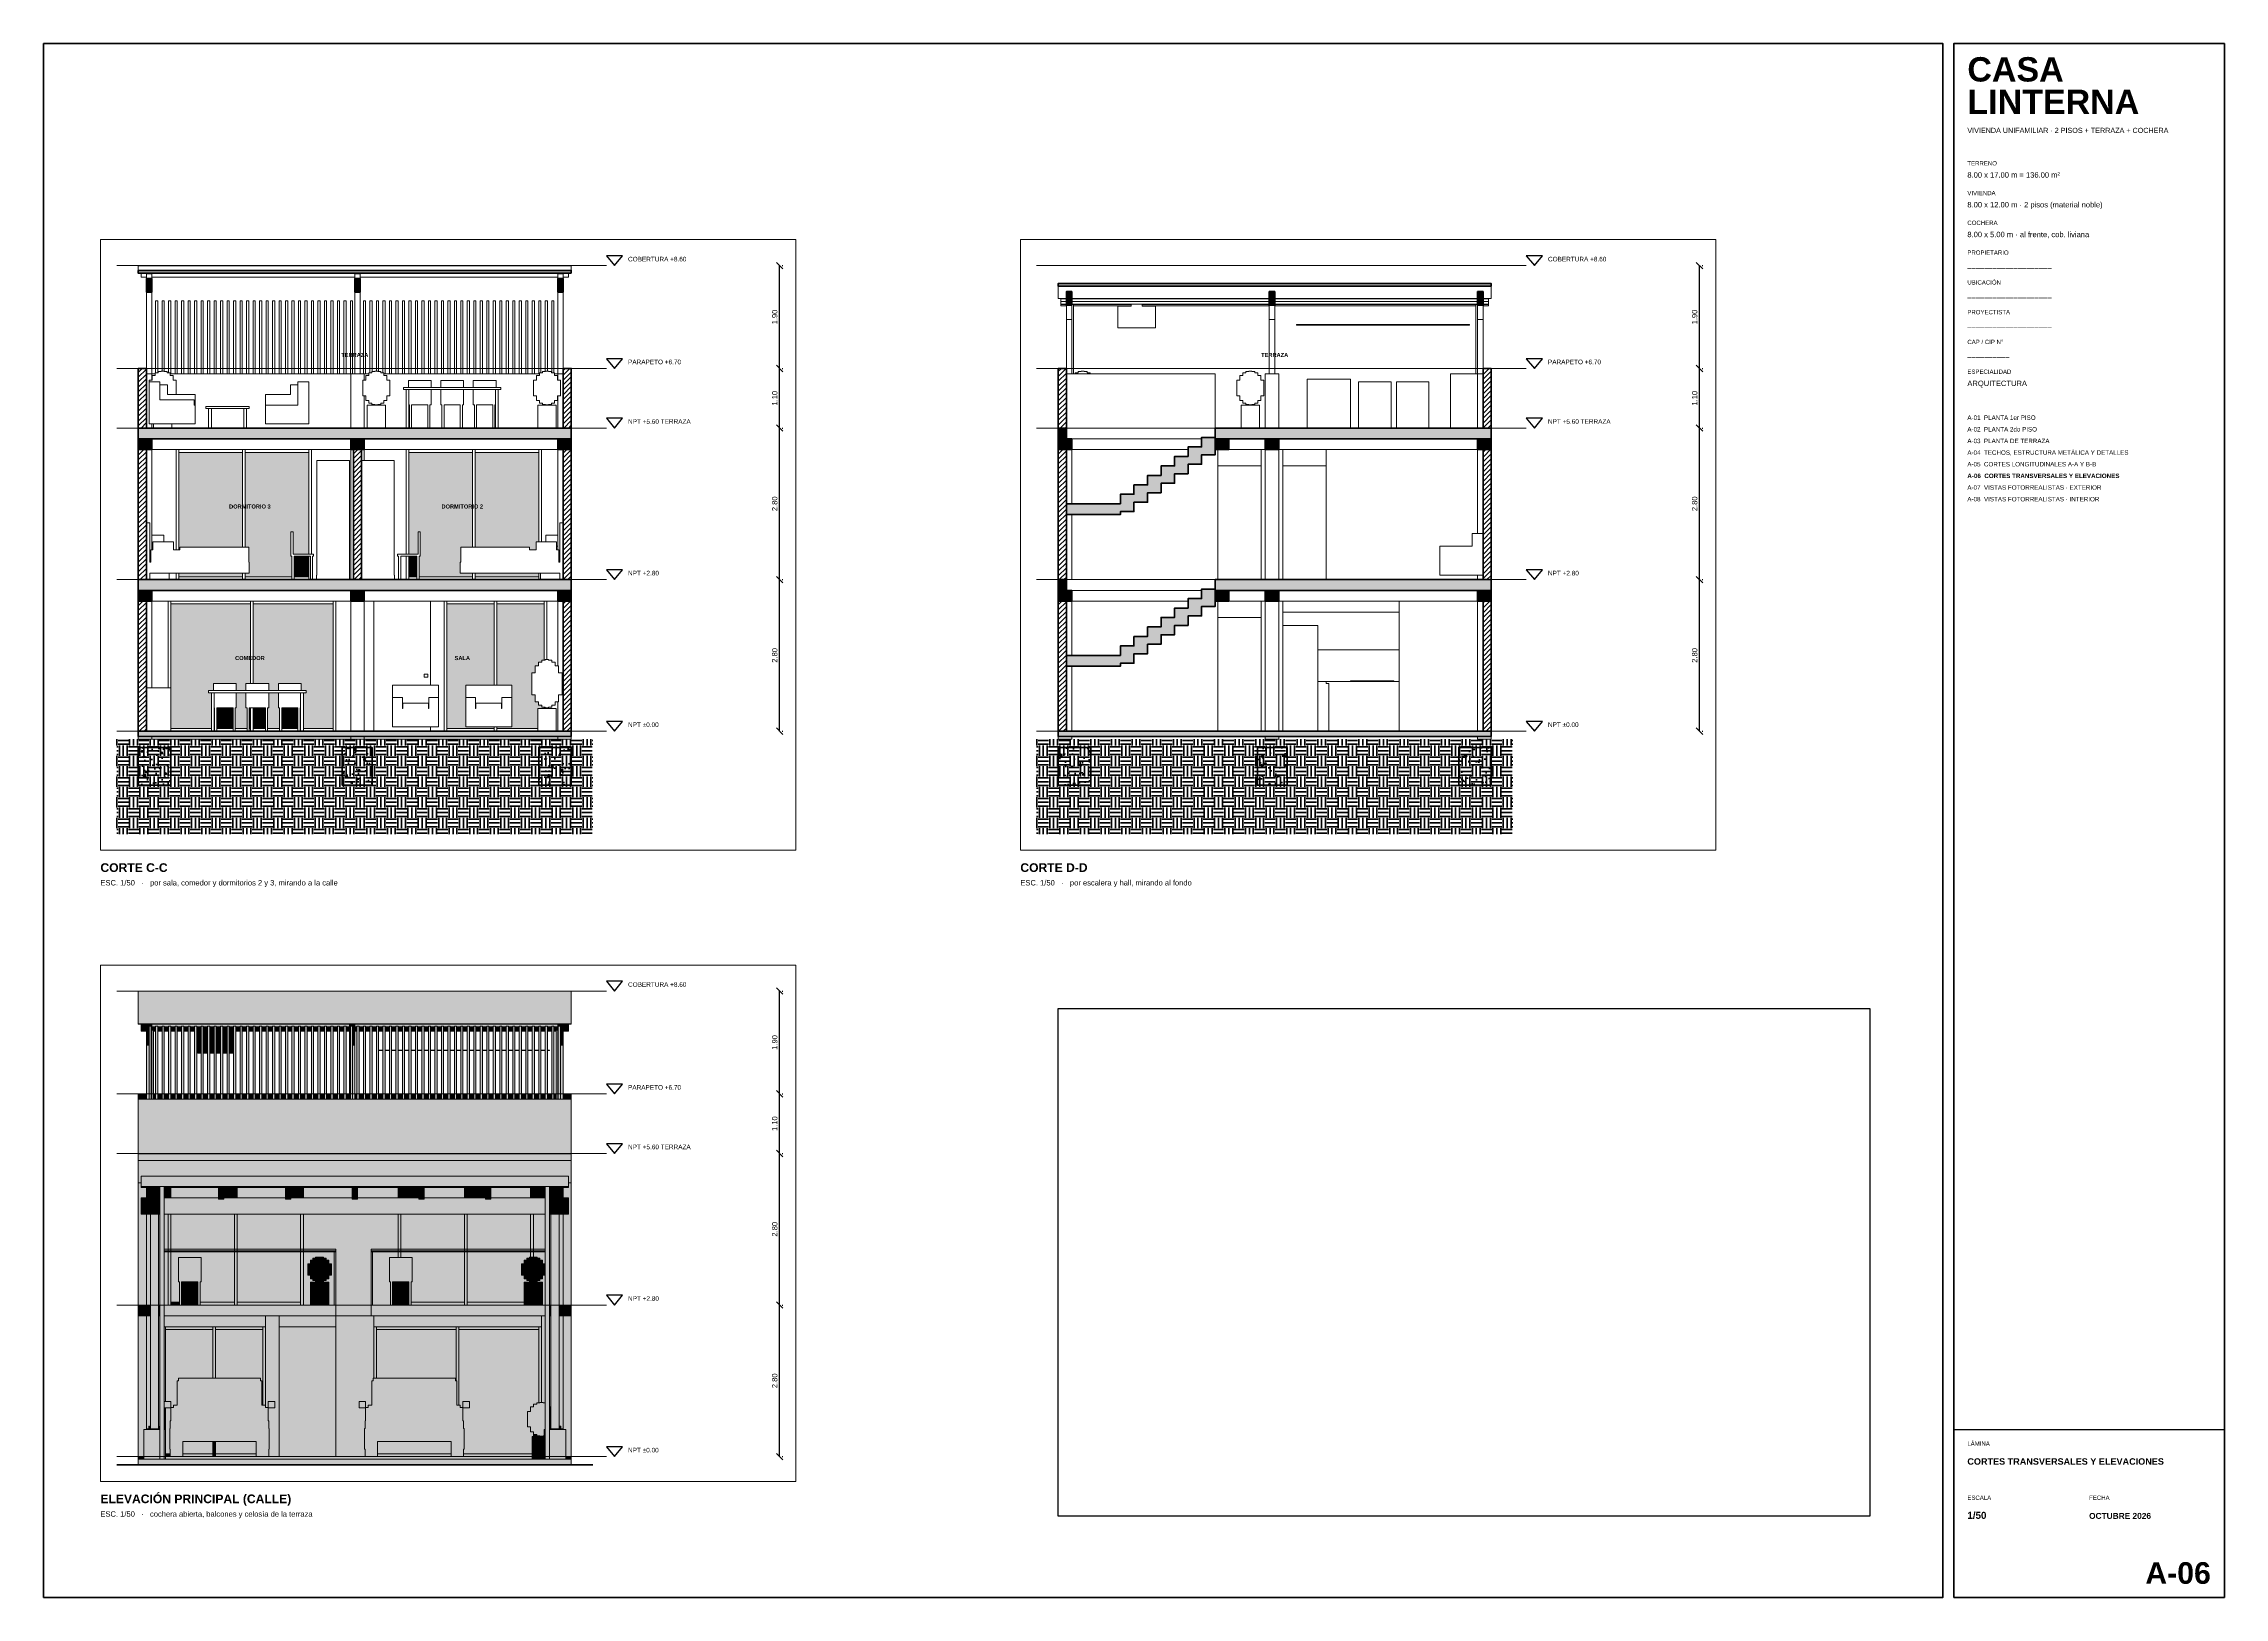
# Paper-space layout 'A-06' of a CAD drawing. Header units: metres. Extents: x 25 to 831, y 10 to 584.
# The model-space entities are those that its viewports show. They can reach past a viewport. Long polylines and large blocks are cut down to what shows.
import ezdxf
from ezdxf.enums import TextEntityAlignment as Align

# ---------------------------------------------------------------- set-up
doc = ezdxf.new("R2010")
doc.units = ezdxf.units.M
doc.linetypes.add('DASHED', pattern=[1.524, 1.27, -0.254])
for name, color, linetype, lineweight in [('A-CORTE', 7, 'CONTINUOUS', 50), ('A-COTA', 1, 'CONTINUOUS', 15), ('A-PROYECCION', 9, 'DASHED', 15), ('A-ROTULO', 7, 'CONTINUOUS', 25), ('A-SIMBOLO', 6, 'CONTINUOUS', 25), ('A-TERRENO', 32, 'CONTINUOUS', 35), ('A-TEXTO', 7, 'CONTINUOUS', 20), ('A-VISTA', 8, 'CONTINUOUS', 20), ('A-VISTA-LEJOS', 9, 'CONTINUOUS', 13)]:
    doc.layers.add(name, color=color, linetype=linetype, lineweight=lineweight)
doc.styles.add('PLANO', font='arial.ttf')
doc.styles.add('PLANO-B', font='arialbd.ttf')
doc.dimstyles.new('COTA-50', dxfattribs={"dimtxt": 0.1, "dimasz": 2.5, "dimexe": 0.06, "dimexo": 0.05, "dimgap": 0.04, "dimtad": 1, "dimzin": 0, "dimdsep": 46, "dimtxsty": 'PLANO', "dimtsz": 0.06, "dimcen": 2.5, "dimclrd": 1, "dimclre": 1, "dimazin": 3, "dimtfac": 1, "dimtmove": 0, "dimatfit": 3})
picture_1 = doc.add_image_def('image3.png', size_in_pixel=(1600, 1000))

msp = doc.modelspace()

# ---------------------------------------------------------------- hatches: boundary and pattern name
at = {"layer": 'A-CORTE', "true_color": 0x2b3036}
h = msp.add_hatch(color=7, dxfattribs=at)
h.dxf.hatch_style = 1
h.paths.add_polyline_path([(60, -26.54), (60, -26.49), (52, -26.49), (52, -26.54)])
at = {"layer": 'A-CORTE', "true_color": 0x24435c}
h = msp.add_hatch(color=7, dxfattribs=at)
h.dxf.hatch_style = 1
h.paths.add_polyline_path([(52.25, -26.89), (52.25, -26.64), (52.15, -26.64), (52.15, -26.89)])
h = msp.add_hatch(color=7, dxfattribs=at)
h.dxf.hatch_style = 1
h.paths.add_polyline_path([(56.1, -26.89), (56.1, -26.64), (56, -26.64), (56, -26.89)])
h = msp.add_hatch(color=7, dxfattribs=at)
h.dxf.hatch_style = 1
h.paths.add_polyline_path([(59.85, -26.89), (59.85, -26.64), (59.75, -26.64), (59.75, -26.89)])
at = {"layer": 'A-CORTE', "true_color": 0x2b3036}
h = msp.add_hatch(color=7, dxfattribs=at)
h.dxf.hatch_style = 1
h.paths.add_polyline_path([(76, -26.78), (76, -26.73), (68, -26.73), (68, -26.78)])
at = {"layer": 'A-CORTE', "true_color": 0x24435c}
h = msp.add_hatch(color=7, dxfattribs=at)
h.dxf.hatch_style = 1
h.paths.add_polyline_path([(68.25, -27.13), (68.25, -26.88), (68.15, -26.88), (68.15, -27.13)])
h = msp.add_hatch(color=7, dxfattribs=at)
h.dxf.hatch_style = 1
h.paths.add_polyline_path([(72, -27.13), (72, -26.88), (71.9, -26.88), (71.9, -27.13)])
h = msp.add_hatch(color=7, dxfattribs=at)
h.dxf.hatch_style = 1
h.paths.add_polyline_path([(75.85, -27.13), (75.85, -26.88), (75.75, -26.88), (75.75, -27.13)])
at = {"layer": 'A-CORTE'}
h = msp.add_hatch(dxfattribs=at)
h.set_pattern_fill('ANSI31', color=8, scale=0.02)
h.paths.add_polyline_path([(52.15, -29.4), (52.15, -28.3), (52, -28.3), (52, -29.4)])
h = msp.add_hatch(dxfattribs=at)
h.set_pattern_fill('ANSI31', color=8, scale=0.02)
h.paths.add_polyline_path([(60, -29.4), (60, -28.3), (59.85, -28.3), (59.85, -29.4)])
h = msp.add_hatch(dxfattribs=at)
h.set_pattern_fill('ANSI31', color=8, scale=0.02)
h.paths.add_polyline_path([(68.15, -29.4), (68.15, -28.3), (68, -28.3), (68, -29.4)])
h = msp.add_hatch(dxfattribs=at)
h.set_pattern_fill('ANSI31', color=8, scale=0.02)
h.paths.add_polyline_path([(76, -29.4), (76, -28.3), (75.85, -28.3), (75.85, -29.4)])
at = {"layer": 'A-CORTE', "true_color": 0x5a5a5a}
h = msp.add_hatch(color=7, dxfattribs=at)
h.dxf.hatch_style = 1
h.paths.add_polyline_path([(60, -29.6), (60, -29.4), (52, -29.4), (52, -29.6)])
h = msp.add_hatch(color=7, dxfattribs=at)
h.dxf.hatch_style = 1
h.paths.add_polyline_path([(68.15, -29.6), (68.15, -29.4), (68, -29.4), (68, -29.6)])
h = msp.add_hatch(color=7, dxfattribs=at)
h.dxf.hatch_style = 1
h.paths.add_polyline_path([(76, -29.6), (76, -29.4), (70.9, -29.4), (70.9, -29.6)])
at = {"layer": 'A-CORTE'}
h = msp.add_hatch(dxfattribs=at)
h.set_pattern_fill('ANSI31', color=8, scale=0.02)
h.paths.add_polyline_path([(52.15, -32.2), (52.15, -29.6), (52, -29.6), (52, -32.2)])
at = {"layer": 'A-CORTE', "true_color": 0x5a5a5a}
h = msp.add_hatch(color=7, dxfattribs=at)
h.dxf.hatch_style = 1
h.paths.add_polyline_path([(52.25, -29.8), (52.25, -29.6), (52, -29.6), (52, -29.8)])
h = msp.add_hatch(color=7, dxfattribs=at)
h.dxf.hatch_style = 1
h.paths.add_polyline_path([(56.175, -29.8), (56.175, -29.6), (55.925, -29.6), (55.925, -29.8)])
at = {"layer": 'A-CORTE'}
h = msp.add_hatch(dxfattribs=at)
h.set_pattern_fill('ANSI31', color=8, scale=0.02)
h.paths.add_polyline_path([(56.125, -32.2), (56.125, -29.6), (55.975, -29.6), (55.975, -32.2)])
at = {"layer": 'A-CORTE', "true_color": 0x5a5a5a}
h = msp.add_hatch(color=7, dxfattribs=at)
h.dxf.hatch_style = 1
h.paths.add_polyline_path([(60, -29.8), (60, -29.6), (59.75, -29.6), (59.75, -29.8)])
at = {"layer": 'A-CORTE'}
h = msp.add_hatch(dxfattribs=at)
h.set_pattern_fill('ANSI31', color=8, scale=0.02)
h.paths.add_polyline_path([(60, -32.2), (60, -29.6), (59.85, -29.6), (59.85, -32.2)])
h = msp.add_hatch(dxfattribs=at)
h.set_pattern_fill('ANSI31', color=8, scale=0.02)
h.paths.add_polyline_path([(68.15, -32.2), (68.15, -29.6), (68, -29.6), (68, -32.2)])
at = {"layer": 'A-CORTE', "true_color": 0x5a5a5a}
h = msp.add_hatch(color=7, dxfattribs=at)
h.dxf.hatch_style = 1
h.paths.add_polyline_path([(68.25, -29.8), (68.25, -29.6), (68, -29.6), (68, -29.8)])
h = msp.add_hatch(color=7, dxfattribs=at)
h.dxf.hatch_style = 1
h.paths.add_polyline_path([(69.4, -30.45), (69.65, -30.45), (69.65, -30.275), (69.9, -30.275), (69.9, -30.1), (70.15, -30.1), (70.15, -29.925), (70.4, -29.925), (70.4, -29.75), (70.65, -29.75), (70.65, -29.575), (70.9, -29.575), (70.9, -29.895), (70.65, -29.895), (70.65, -30.07), (70.4, -30.07), (70.4, -30.245), (70.15, -30.245), (70.15, -30.42), (69.9, -30.42), (69.9, -30.595), (69.65, -30.595), (69.65, -30.77), (69.4, -30.77), (69.4, -30.945), (69.15, -30.945), (69.15, -31), (68.15, -31), (68.15, -30.8), (69.15, -30.8), (69.15, -30.625), (69.4, -30.625)])
h = msp.add_hatch(color=7, dxfattribs=at)
h.dxf.hatch_style = 1
h.paths.add_polyline_path([(71.15, -29.8), (71.15, -29.6), (70.9, -29.6), (70.9, -29.8)])
h = msp.add_hatch(color=7, dxfattribs=at)
h.dxf.hatch_style = 1
h.paths.add_polyline_path([(72.075, -29.8), (72.075, -29.6), (71.825, -29.6), (71.825, -29.8)])
h = msp.add_hatch(color=7, dxfattribs=at)
h.dxf.hatch_style = 1
h.paths.add_polyline_path([(76, -29.8), (76, -29.6), (75.75, -29.6), (75.75, -29.8)])
at = {"layer": 'A-CORTE'}
h = msp.add_hatch(dxfattribs=at)
h.set_pattern_fill('ANSI31', color=8, scale=0.02)
h.paths.add_polyline_path([(76, -32.2), (76, -29.6), (75.85, -29.6), (75.85, -32.2)])
at = {"layer": 'A-CORTE', "true_color": 0x5a5a5a}
h = msp.add_hatch(color=7, dxfattribs=at)
h.dxf.hatch_style = 1
h.paths.add_polyline_path([(60, -32.4), (60, -32.2), (52, -32.2), (52, -32.4)])
h = msp.add_hatch(color=7, dxfattribs=at)
h.dxf.hatch_style = 1
h.paths.add_polyline_path([(68.15, -32.4), (68.15, -32.2), (68, -32.2), (68, -32.4)])
h = msp.add_hatch(color=7, dxfattribs=at)
h.dxf.hatch_style = 1
h.paths.add_polyline_path([(76, -32.4), (76, -32.2), (70.9, -32.2), (70.9, -32.4)])
at = {"layer": 'A-CORTE'}
h = msp.add_hatch(dxfattribs=at)
h.set_pattern_fill('ANSI31', color=8, scale=0.02)
h.paths.add_polyline_path([(52.15, -35), (52.15, -32.4), (52, -32.4), (52, -35)])
at = {"layer": 'A-CORTE', "true_color": 0x5a5a5a}
h = msp.add_hatch(color=7, dxfattribs=at)
h.dxf.hatch_style = 1
h.paths.add_polyline_path([(52.25, -32.6), (52.25, -32.4), (52, -32.4), (52, -32.6)])
h = msp.add_hatch(color=7, dxfattribs=at)
h.dxf.hatch_style = 1
h.paths.add_polyline_path([(56.175, -32.6), (56.175, -32.4), (55.925, -32.4), (55.925, -32.6)])
h = msp.add_hatch(color=7, dxfattribs=at)
h.dxf.hatch_style = 1
h.paths.add_polyline_path([(60, -32.6), (60, -32.4), (59.75, -32.4), (59.75, -32.6)])
at = {"layer": 'A-CORTE'}
h = msp.add_hatch(dxfattribs=at)
h.set_pattern_fill('ANSI31', color=8, scale=0.02)
h.paths.add_polyline_path([(60, -35), (60, -32.4), (59.85, -32.4), (59.85, -35)])
h = msp.add_hatch(dxfattribs=at)
h.set_pattern_fill('ANSI31', color=8, scale=0.02)
h.paths.add_polyline_path([(68.15, -35), (68.15, -32.4), (68, -32.4), (68, -35)])
at = {"layer": 'A-CORTE', "true_color": 0x5a5a5a}
h = msp.add_hatch(color=7, dxfattribs=at)
h.dxf.hatch_style = 1
h.paths.add_polyline_path([(68.25, -32.6), (68.25, -32.4), (68, -32.4), (68, -32.6)])
h = msp.add_hatch(color=7, dxfattribs=at)
h.dxf.hatch_style = 1
h.paths.add_polyline_path([(69.4, -33.25), (69.65, -33.25), (69.65, -33.075), (69.9, -33.075), (69.9, -32.9), (70.15, -32.9), (70.15, -32.725), (70.4, -32.725), (70.4, -32.55), (70.65, -32.55), (70.65, -32.375), (70.9, -32.375), (70.9, -32.695), (70.65, -32.695), (70.65, -32.87), (70.4, -32.87), (70.4, -33.045), (70.15, -33.045), (70.15, -33.22), (69.9, -33.22), (69.9, -33.395), (69.65, -33.395), (69.65, -33.57), (69.4, -33.57), (69.4, -33.745), (69.15, -33.745), (69.15, -33.8), (68.15, -33.8), (68.15, -33.6), (69.15, -33.6), (69.15, -33.425), (69.4, -33.425)])
h = msp.add_hatch(color=7, dxfattribs=at)
h.dxf.hatch_style = 1
h.paths.add_polyline_path([(71.15, -32.6), (71.15, -32.4), (70.9, -32.4), (70.9, -32.6)])
h = msp.add_hatch(color=7, dxfattribs=at)
h.dxf.hatch_style = 1
h.paths.add_polyline_path([(72.075, -32.6), (72.075, -32.4), (71.825, -32.4), (71.825, -32.6)])
h = msp.add_hatch(color=7, dxfattribs=at)
h.dxf.hatch_style = 1
h.paths.add_polyline_path([(76, -32.6), (76, -32.4), (75.75, -32.4), (75.75, -32.6)])
at = {"layer": 'A-CORTE'}
h = msp.add_hatch(dxfattribs=at)
h.set_pattern_fill('ANSI31', color=8, scale=0.02)
h.paths.add_polyline_path([(76, -35), (76, -32.4), (75.85, -32.4), (75.85, -35)])
at = {"layer": 'A-CORTE', "true_color": 0x5a5a5a}
h = msp.add_hatch(color=7, dxfattribs=at)
h.dxf.hatch_style = 1
h.paths.add_polyline_path([(60, -35.1), (60, -35), (52, -35), (52, -35.1)])
h = msp.add_hatch(color=7, dxfattribs=at)
h.dxf.hatch_style = 1
h.paths.add_polyline_path([(76, -35.1), (76, -35), (68, -35), (68, -35.1)])
at = {"layer": 'A-CORTE'}
h = msp.add_hatch(dxfattribs=at)
h.set_pattern_fill('AR-CONC', color=8, scale=0.002)
h.paths.add_polyline_path([(52.6, -36), (52.6, -35.3), (52, -35.3), (52, -36)])
h = msp.add_hatch(dxfattribs=at)
h.set_pattern_fill('AR-CONC', color=8, scale=0.002)
h.paths.add_polyline_path([(56.32, -36), (56.32, -35.3), (55.77, -35.3), (55.77, -36)])
h = msp.add_hatch(dxfattribs=at)
h.set_pattern_fill('AR-CONC', color=8, scale=0.002)
h.paths.add_polyline_path([(60, -36), (60, -35.3), (59.4, -35.3), (59.4, -36)])
h = msp.add_hatch(dxfattribs=at)
h.set_pattern_fill('AR-CONC', color=8, scale=0.002)
h.paths.add_polyline_path([(68.6, -36), (68.6, -35.3), (68, -35.3), (68, -36)])
h = msp.add_hatch(dxfattribs=at)
h.set_pattern_fill('AR-CONC', color=8, scale=0.002)
h.paths.add_polyline_path([(72.23, -36), (72.23, -35.3), (71.68, -35.3), (71.68, -36)])
h = msp.add_hatch(dxfattribs=at)
h.set_pattern_fill('AR-CONC', color=8, scale=0.002)
h.paths.add_polyline_path([(76, -36), (76, -35.3), (75.4, -35.3), (75.4, -36)])
at = {"layer": 'A-TERRENO'}
h = msp.add_hatch(dxfattribs=at)
h.set_pattern_fill('EARTH', color=32, scale=0.03)
h.paths.add_polyline_path([(60.4, -36.9), (60.4, -35.15), (51.6, -35.15), (51.6, -36.9)])
h = msp.add_hatch(dxfattribs=at)
h.set_pattern_fill('EARTH', color=32, scale=0.03)
h.paths.add_polyline_path([(76.4, -36.9), (76.4, -35.15), (67.6, -35.15), (67.6, -36.9)])
at = {"layer": 'A-VISTA', "true_color": 0xeef6f9}
h = msp.add_hatch(color=7, dxfattribs=at)
h.dxf.hatch_style = 1
h.paths.add_polyline_path([(52.77, -31.65), (52.75, -31.65), (52.75, -29.85), (53.925, -29.85), (53.925, -31.6), (52.77, -31.6)])
h = msp.add_hatch(color=7, dxfattribs=at)
h.dxf.hatch_style = 1
h.paths.add_polyline_path([(54.05, -32.08), (54.05, -31.88), (54.04, -31.88), (54.04, -31.65), (54.04, -31.62), (54.04, -31.6), (53.975, -31.6), (53.975, -29.85), (55.15, -29.85), (55.15, -31.73), (54.86, -31.73), (54.86, -31.32), (54.82, -31.32), (54.82, -31.73), (54.82, -31.77), (54.84, -31.77), (54.84, -32.15), (53.975, -32.15), (53.975, -32.08)])
h = msp.add_hatch(color=7, dxfattribs=at)
h.dxf.hatch_style = 1
h.paths.add_polyline_path([(58.175, -32.15), (57.19, -32.15), (57.19, -31.77), (57.21, -31.77), (57.21, -31.73), (57.21, -31.32), (57.17, -31.32), (57.17, -31.73), (57, -31.73), (57, -29.85), (58.175, -29.85), (58.175, -31.6), (57.96, -31.6), (57.96, -31.62), (57.96, -31.65), (57.96, -31.88), (57.95, -31.88), (57.95, -32.08), (58.175, -32.08)])
h = msp.add_hatch(color=7, dxfattribs=at)
h.dxf.hatch_style = 1
h.paths.add_polyline_path([(58.225, -29.85), (59.4, -29.85), (59.4, -31.5), (59.35, -31.5), (59.35, -31.65), (59.23, -31.65), (59.23, -31.6), (58.225, -31.6)])
h = msp.add_hatch(color=7, dxfattribs=at)
h.dxf.hatch_style = 1
h.paths.add_polyline_path([(54.88, -31.77), (55.15, -31.77), (55.15, -32.15), (54.88, -32.15)])
h = msp.add_hatch(color=7, dxfattribs=at)
h.dxf.hatch_style = 1
h.paths.add_polyline_path([(57, -31.77), (57.15, -31.77), (57.15, -32.15), (57, -32.15)])
h = msp.add_hatch(color=7, dxfattribs=at)
h.dxf.hatch_style = 1
h.paths.add_polyline_path([(52.75, -32.15), (52.75, -32.08), (53.925, -32.08), (53.925, -32.15)])
h = msp.add_hatch(color=7, dxfattribs=at)
h.dxf.hatch_style = 1
h.paths.add_polyline_path([(59.4, -32.08), (59.4, -32.15), (58.225, -32.15), (58.225, -32.08)])
h = msp.add_hatch(color=7, dxfattribs=at)
h.dxf.hatch_style = 1
h.paths.add_polyline_path([(53.99, -34.12), (53.99, -34.25), (53.81, -34.25), (53.81, -34.12), (53.39, -34.12), (53.39, -34.25), (53.3, -34.25), (53.3, -34.29), (53.35, -34.29), (53.35, -34.95), (52.6, -34.95), (52.6, -34.94), (52.6, -34.2), (52.6, -32.65), (54.075, -32.65), (54.075, -34.12)])
h = msp.add_hatch(color=7, dxfattribs=at)
h.dxf.hatch_style = 1
h.paths.add_polyline_path([(55.6, -34.95), (55.05, -34.95), (55.05, -34.29), (55.1, -34.29), (55.1, -34.25), (55.01, -34.25), (55.01, -34.12), (54.59, -34.12), (54.59, -34.25), (54.41, -34.25), (54.41, -34.12), (54.125, -34.12), (54.125, -32.65), (55.6, -32.65)])
h = msp.add_hatch(color=7, dxfattribs=at)
h.dxf.hatch_style = 1
h.paths.add_polyline_path([(58.05, -34.38), (58.05, -34.58), (58.05, -34.92), (58.575, -34.92), (58.575, -34.95), (57.7, -34.95), (57.7, -32.65), (58.575, -32.65), (58.575, -34.15), (58.05, -34.15)])
h = msp.add_hatch(color=7, dxfattribs=at)
h.dxf.hatch_style = 1
h.paths.add_polyline_path([(59.38, -34.58), (59.38, -34.95), (58.625, -34.95), (58.625, -34.92), (58.9, -34.92), (58.9, -34.58), (58.9, -34.38), (58.9, -34.15), (58.625, -34.15), (58.625, -32.65), (59.5, -32.65), (59.5, -33.69), (59.457, -33.69), (59.457, -33.725), (59.394, -33.725), (59.394, -33.792), (59.332, -33.792), (59.332, -33.92), (59.27, -33.92), (59.27, -34.327), (59.332, -34.327), (59.332, -34.455), (59.394, -34.455), (59.394, -34.522), (59.457, -34.522), (59.457, -34.557), (59.5, -34.557), (59.5, -34.58), (59.465, -34.58), (59.422, -34.58)])
h = msp.add_hatch(color=7, dxfattribs=at)
h.dxf.hatch_style = 1
h.paths.add_polyline_path([(53.41, -34.57), (53.41, -34.95), (53.4, -34.95), (53.4, -34.57)])
h = msp.add_hatch(color=7, dxfattribs=at)
h.dxf.hatch_style = 1
h.paths.add_polyline_path([(53.45, -34.57), (53.75, -34.57), (53.75, -34.95), (53.45, -34.95)])
h = msp.add_hatch(color=7, dxfattribs=at)
h.dxf.hatch_style = 1
h.paths.add_polyline_path([(53.81, -34.29), (53.99, -34.29), (53.99, -34.53), (53.99, -34.57), (54.01, -34.57), (54.01, -34.95), (53.79, -34.95), (53.79, -34.57), (53.81, -34.57), (53.81, -34.53)])
h = msp.add_hatch(color=7, dxfattribs=at)
h.dxf.hatch_style = 1
h.paths.add_polyline_path([(54.05, -34.95), (54.05, -34.57), (54.075, -34.57), (54.075, -34.95)])
h = msp.add_hatch(color=7, dxfattribs=at)
h.dxf.hatch_style = 1
h.paths.add_polyline_path([(54.125, -34.95), (54.125, -34.57), (54.35, -34.57), (54.35, -34.95)])
h = msp.add_hatch(color=7, dxfattribs=at)
h.dxf.hatch_style = 1
h.paths.add_polyline_path([(54.41, -34.29), (54.59, -34.29), (54.59, -34.53), (54.59, -34.57), (54.61, -34.57), (54.61, -34.95), (54.39, -34.95), (54.39, -34.57), (54.41, -34.57), (54.41, -34.53)])
h = msp.add_hatch(color=7, dxfattribs=at)
h.dxf.hatch_style = 1
h.paths.add_polyline_path([(54.95, -34.57), (54.95, -34.95), (54.65, -34.95), (54.65, -34.57)])
h = msp.add_hatch(color=7, dxfattribs=at)
h.dxf.hatch_style = 1
h.paths.add_polyline_path([(55, -34.57), (55, -34.95), (54.99, -34.95), (54.99, -34.57)])
at = {"layer": 'A-VISTA', "true_color": 0x6b7178}
h = msp.add_hatch(color=7, dxfattribs=at)
h.dxf.hatch_style = 1
h.paths.add_polyline_path([(0, -47.005), (0, -46.403), (8, -46.403), (8, -47.005)])
at = {"layer": 'A-VISTA', "true_color": 0xeef5f7}
h = msp.add_hatch(color=7, dxfattribs=at)
h.dxf.hatch_style = 1
h.paths.add_polyline_path([(0, -47.01), (0, -47.005), (0.05, -47.005), (0.05, -47.01)])
at = {"layer": 'A-VISTA', "true_color": 0x5b636b}
h = msp.add_hatch(color=7, dxfattribs=at)
h.dxf.hatch_style = 1
h.paths.add_polyline_path([(0.05, -47.014), (0.05, -47.005), (0.15, -47.005), (0.15, -47.014)])
h = msp.add_hatch(color=7, dxfattribs=at)
h.dxf.hatch_style = 1
h.paths.add_polyline_path([(0.05, -47.064), (0.05, -47.014), (0.15, -47.014), (0.15, -47.064)])
h = msp.add_hatch(color=7, dxfattribs=at)
h.dxf.hatch_style = 1
h.paths.add_polyline_path([(0.05, -47.114), (0.05, -47.064), (0.15, -47.064), (0.15, -47.114)])
at = {"layer": 'A-VISTA', "true_color": 0xc3c8cc}
h = msp.add_hatch(color=7, dxfattribs=at)
h.dxf.hatch_style = 1
h.paths.add_polyline_path([(0.05, -47.12), (0.05, -47.114), (0.15, -47.114), (0.15, -47.12)])
at = {"layer": 'A-VISTA', "true_color": 0x5b636b}
h = msp.add_hatch(color=7, dxfattribs=at)
h.dxf.hatch_style = 1
h.paths.add_polyline_path([(0.05, -47.144), (0.05, -47.12), (0.15, -47.12), (0.15, -47.144)])
h = msp.add_hatch(color=7, dxfattribs=at)
h.dxf.hatch_style = 1
h.paths.add_polyline_path([(0.25, -47.398), (0.24, -47.398), (0.24, -47.05), (0.2, -47.05), (0.2, -47.398), (0.15, -47.398), (0.15, -47.005), (0.25, -47.005)])
at = {"layer": 'A-VISTA', "true_color": 0xd6a36c}
h = msp.add_hatch(color=7, dxfattribs=at)
h.dxf.hatch_style = 1
h.paths.add_polyline_path([(0.2, -47.05), (0.24, -47.05), (0.24, -48.4), (0.2, -48.4)])
at = {"layer": 'A-VISTA', "true_color": 0x5b636b}
h = msp.add_hatch(color=7, dxfattribs=at)
h.dxf.hatch_style = 1
h.paths.add_polyline_path([(0.25, -47.014), (0.25, -47.005), (3.9, -47.005), (3.9, -47.014)])
h = msp.add_hatch(color=7, dxfattribs=at)
h.dxf.hatch_style = 1
h.paths.add_polyline_path([(0.25, -47.064), (0.25, -47.014), (3.9, -47.014), (3.9, -47.064), (3.84, -47.064), (3.84, -47.05), (3.8, -47.05), (3.8, -47.064), (3.72, -47.064), (3.72, -47.05), (3.68, -47.05), (3.68, -47.064), (3.6, -47.064), (3.6, -47.05), (3.56, -47.05), (3.56, -47.064), (3.48, -47.064), (3.48, -47.05), (3.44, -47.05), (3.44, -47.064), (3.36, -47.064), (3.36, -47.05), (3.32, -47.05), (3.32, -47.064), (3.24, -47.064), (3.24, -47.05), (3.2, -47.05), (3.2, -47.064), (3.12, -47.064), (3.12, -47.05), (3.08, -47.05), (3.08, -47.064), (3, -47.064), (3, -47.05), (2.96, -47.05), (2.96, -47.064), (2.88, -47.064), (2.88, -47.05), (2.84, -47.05), (2.84, -47.064), (2.76, -47.064), (2.76, -47.05), (2.72, -47.05), (2.72, -47.064), (2.64, -47.064), (2.64, -47.05), (2.6, -47.05), (2.6, -47.064), (2.52, -47.064), (2.52, -47.05), (2.48, -47.05), (2.48, -47.064), (2.4, -47.064), (2.4, -47.05), (2.36, -47.05), (2.36, -47.064), (2.28, -47.064), (2.28, -47.05), (2.24, -47.05), (2.24, -47.064), (2.16, -47.064), (2.16, -47.05), (2.12, -47.05), (2.12, -47.064), (2.04, -47.064), (2.04, -47.05), (2, -47.05), (2, -47.064), (1.92, -47.064), (1.92, -47.05), (1.88, -47.05), (1.88, -47.064), (1.8, -47.064), (1.8, -47.05), (1.76, -47.05), (1.76, -47.064), (1.68, -47.064), (1.68, -47.05), (1.64, -47.05), (1.64, -47.064), (1.56, -47.064), (1.56, -47.05), (1.52, -47.05), (1.52, -47.064), (1.44, -47.064), (1.44, -47.05), (1.4, -47.05), (1.4, -47.064), (1.32, -47.064), (1.32, -47.05), (1.28, -47.05), (1.28, -47.064), (1.2, -47.064), (1.2, -47.05), (1.16, -47.05), (1.16, -47.064), (1.08, -47.064), (1.08, -47.05), (1.04, -47.05), (1.04, -47.064), (0.96, -47.064), (0.96, -47.05), (0.92, -47.05), (0.92, -47.064), (0.84, -47.064), (0.84, -47.05), (0.8, -47.05), (0.8, -47.064), (0.72, -47.064), (0.72, -47.05), (0.68, -47.05), (0.68, -47.064), (0.6, -47.064), (0.6, -47.05), (0.56, -47.05), (0.56, -47.064), (0.48, -47.064), (0.48, -47.05), (0.44, -47.05), (0.44, -47.064), (0.36, -47.064), (0.36, -47.05), (0.32, -47.05), (0.32, -47.064)])
h = msp.add_hatch(color=7, dxfattribs=at)
h.dxf.hatch_style = 1
h.paths.add_polyline_path([(0.25, -47.114), (0.25, -47.064), (0.32, -47.064), (0.32, -47.114)])
at = {"layer": 'A-VISTA', "true_color": 0xc3c8cc}
h = msp.add_hatch(color=7, dxfattribs=at)
h.dxf.hatch_style = 1
h.paths.add_polyline_path([(0.25, -47.12), (0.25, -47.114), (0.32, -47.114), (0.32, -47.12), (0.28, -47.12)])
h = msp.add_hatch(color=7, dxfattribs=at)
h.dxf.hatch_style = 1
h.paths.add_polyline_path([(0.28, -47.12), (0.28, -48.4), (0.25, -48.4), (0.25, -47.398), (0.25, -47.12)])
at = {"layer": 'A-VISTA', "true_color": 0x5b636b}
h = msp.add_hatch(color=7, dxfattribs=at)
h.dxf.hatch_style = 1
h.paths.add_polyline_path([(0.28, -47.144), (0.28, -47.12), (0.32, -47.12), (0.32, -47.144)])
at = {"layer": 'A-VISTA', "true_color": 0xd6a36c}
h = msp.add_hatch(color=7, dxfattribs=at)
h.dxf.hatch_style = 1
h.paths.add_polyline_path([(0.32, -47.05), (0.36, -47.05), (0.36, -48.4), (0.32, -48.4)])
at = {"layer": 'A-VISTA', "true_color": 0x5b636b}
h = msp.add_hatch(color=7, dxfattribs=at)
h.dxf.hatch_style = 1
h.paths.add_polyline_path([(0.36, -47.114), (0.36, -47.064), (0.44, -47.064), (0.44, -47.114)])
at = {"layer": 'A-VISTA', "true_color": 0xc3c8cc}
h = msp.add_hatch(color=7, dxfattribs=at)
h.dxf.hatch_style = 1
h.paths.add_polyline_path([(0.36, -47.12), (0.36, -47.114), (0.44, -47.114), (0.44, -47.12)])
at = {"layer": 'A-VISTA', "true_color": 0x5b636b}
h = msp.add_hatch(color=7, dxfattribs=at)
h.dxf.hatch_style = 1
h.paths.add_polyline_path([(0.36, -47.144), (0.36, -47.12), (0.44, -47.12), (0.44, -47.144)])
at = {"layer": 'A-VISTA', "true_color": 0xd6a36c}
h = msp.add_hatch(color=7, dxfattribs=at)
h.dxf.hatch_style = 1
h.paths.add_polyline_path([(0.44, -47.05), (0.48, -47.05), (0.48, -48.4), (0.44, -48.4)])
at = {"layer": 'A-VISTA', "true_color": 0x5b636b}
h = msp.add_hatch(color=7, dxfattribs=at)
h.dxf.hatch_style = 1
h.paths.add_polyline_path([(0.48, -47.114), (0.48, -47.064), (0.56, -47.064), (0.56, -47.114)])
at = {"layer": 'A-VISTA', "true_color": 0xc3c8cc}
h = msp.add_hatch(color=7, dxfattribs=at)
h.dxf.hatch_style = 1
h.paths.add_polyline_path([(0.48, -47.12), (0.48, -47.114), (0.56, -47.114), (0.56, -47.12)])
at = {"layer": 'A-VISTA', "true_color": 0x5b636b}
h = msp.add_hatch(color=7, dxfattribs=at)
h.dxf.hatch_style = 1
h.paths.add_polyline_path([(0.48, -47.144), (0.48, -47.12), (0.56, -47.12), (0.56, -47.144)])
at = {"layer": 'A-VISTA', "true_color": 0xd6a36c}
h = msp.add_hatch(color=7, dxfattribs=at)
h.dxf.hatch_style = 1
h.paths.add_polyline_path([(0.56, -47.05), (0.6, -47.05), (0.6, -48.4), (0.56, -48.4)])
at = {"layer": 'A-VISTA', "true_color": 0x5b636b}
h = msp.add_hatch(color=7, dxfattribs=at)
h.dxf.hatch_style = 1
h.paths.add_polyline_path([(0.6, -47.114), (0.6, -47.064), (0.68, -47.064), (0.68, -47.114)])
at = {"layer": 'A-VISTA', "true_color": 0xc3c8cc}
h = msp.add_hatch(color=7, dxfattribs=at)
h.dxf.hatch_style = 1
h.paths.add_polyline_path([(0.6, -47.12), (0.6, -47.114), (0.68, -47.114), (0.68, -47.12)])
at = {"layer": 'A-VISTA', "true_color": 0x5b636b}
h = msp.add_hatch(color=7, dxfattribs=at)
h.dxf.hatch_style = 1
h.paths.add_polyline_path([(0.6, -47.144), (0.6, -47.12), (0.68, -47.12), (0.68, -47.144)])
at = {"layer": 'A-VISTA', "true_color": 0xd6a36c}
h = msp.add_hatch(color=7, dxfattribs=at)
h.dxf.hatch_style = 1
h.paths.add_polyline_path([(0.68, -47.05), (0.72, -47.05), (0.72, -48.4), (0.68, -48.4)])
at = {"layer": 'A-VISTA', "true_color": 0x5b636b}
h = msp.add_hatch(color=7, dxfattribs=at)
h.dxf.hatch_style = 1
h.paths.add_polyline_path([(0.72, -47.114), (0.72, -47.064), (0.8, -47.064), (0.8, -47.114)])
at = {"layer": 'A-VISTA', "true_color": 0xc3c8cc}
h = msp.add_hatch(color=7, dxfattribs=at)
h.dxf.hatch_style = 1
h.paths.add_polyline_path([(0.72, -47.12), (0.72, -47.114), (0.8, -47.114), (0.8, -47.12)])
at = {"layer": 'A-VISTA', "true_color": 0x5b636b}
h = msp.add_hatch(color=7, dxfattribs=at)
h.dxf.hatch_style = 1
h.paths.add_polyline_path([(0.72, -47.144), (0.72, -47.12), (0.8, -47.12), (0.8, -47.144)])
at = {"layer": 'A-VISTA', "true_color": 0xd6a36c}
h = msp.add_hatch(color=7, dxfattribs=at)
h.dxf.hatch_style = 1
h.paths.add_polyline_path([(0.8, -47.05), (0.84, -47.05), (0.84, -48.4), (0.8, -48.4)])
at = {"layer": 'A-VISTA', "true_color": 0x5b636b}
h = msp.add_hatch(color=7, dxfattribs=at)
h.dxf.hatch_style = 1
h.paths.add_polyline_path([(0.84, -47.114), (0.84, -47.064), (0.92, -47.064), (0.92, -47.114)])
at = {"layer": 'A-VISTA', "true_color": 0xc3c8cc}
h = msp.add_hatch(color=7, dxfattribs=at)
h.dxf.hatch_style = 1
h.paths.add_polyline_path([(0.84, -47.12), (0.84, -47.114), (0.92, -47.114), (0.92, -47.12)])
at = {"layer": 'A-VISTA', "true_color": 0x5b636b}
h = msp.add_hatch(color=7, dxfattribs=at)
h.dxf.hatch_style = 1
h.paths.add_polyline_path([(0.84, -47.144), (0.84, -47.12), (0.92, -47.12), (0.92, -47.144)])
at = {"layer": 'A-VISTA', "true_color": 0xd6a36c}
h = msp.add_hatch(color=7, dxfattribs=at)
h.dxf.hatch_style = 1
h.paths.add_polyline_path([(0.92, -47.05), (0.96, -47.05), (0.96, -48.4), (0.92, -48.4)])
at = {"layer": 'A-VISTA', "true_color": 0x5b636b}
h = msp.add_hatch(color=7, dxfattribs=at)
h.dxf.hatch_style = 1
h.paths.add_polyline_path([(0.96, -47.114), (0.96, -47.064), (1.04, -47.064), (1.04, -47.114)])
at = {"layer": 'A-VISTA', "true_color": 0xc3c8cc}
h = msp.add_hatch(color=7, dxfattribs=at)
h.dxf.hatch_style = 1
h.paths.add_polyline_path([(0.96, -47.12), (0.96, -47.114), (1.04, -47.114), (1.04, -47.12)])
at = {"layer": 'A-VISTA', "true_color": 0x5b636b}
h = msp.add_hatch(color=7, dxfattribs=at)
h.dxf.hatch_style = 1
h.paths.add_polyline_path([(0.96, -47.144), (0.96, -47.12), (1.04, -47.12), (1.04, -47.144)])
at = {"layer": 'A-VISTA', "true_color": 0xd6a36c}
h = msp.add_hatch(color=7, dxfattribs=at)
h.dxf.hatch_style = 1
h.paths.add_polyline_path([(1.04, -47.05), (1.08, -47.05), (1.08, -48.4), (1.04, -48.4)])
at = {"layer": 'A-VISTA', "true_color": 0x5b636b}
h = msp.add_hatch(color=7, dxfattribs=at)
h.dxf.hatch_style = 1
h.paths.add_polyline_path([(1.08, -47.114), (1.08, -47.064), (1.16, -47.064), (1.16, -47.114)])
at = {"layer": 'A-VISTA', "true_color": 0xc3c8cc}
h = msp.add_hatch(color=7, dxfattribs=at)
h.dxf.hatch_style = 1
h.paths.add_polyline_path([(1.08, -47.12), (1.08, -47.114), (1.16, -47.114), (1.16, -47.12)])
at = {"layer": 'A-VISTA', "true_color": 0x5b636b}
h = msp.add_hatch(color=7, dxfattribs=at)
h.dxf.hatch_style = 1
h.paths.add_polyline_path([(1.08, -47.144), (1.08, -47.12), (1.16, -47.12), (1.16, -47.144)])
at = {"layer": 'A-VISTA', "true_color": 0xcbc7c0}
h = msp.add_hatch(color=7, dxfattribs=at)
h.dxf.hatch_style = 1
h.paths.add_polyline_path([(1.1, -47.55), (1.1, -47.15), (1.16, -47.15), (1.16, -47.55)])
at = {"layer": 'A-VISTA', "true_color": 0xd6a36c}
h = msp.add_hatch(color=7, dxfattribs=at)
h.dxf.hatch_style = 1
h.paths.add_polyline_path([(1.16, -47.05), (1.2, -47.05), (1.2, -48.4), (1.16, -48.4)])
at = {"layer": 'A-VISTA', "true_color": 0x5b636b}
h = msp.add_hatch(color=7, dxfattribs=at)
h.dxf.hatch_style = 1
h.paths.add_polyline_path([(1.2, -47.114), (1.2, -47.064), (1.28, -47.064), (1.28, -47.114)])
at = {"layer": 'A-VISTA', "true_color": 0xc3c8cc}
h = msp.add_hatch(color=7, dxfattribs=at)
h.dxf.hatch_style = 1
h.paths.add_polyline_path([(1.2, -47.12), (1.2, -47.114), (1.28, -47.114), (1.28, -47.12)])
at = {"layer": 'A-VISTA', "true_color": 0x5b636b}
h = msp.add_hatch(color=7, dxfattribs=at)
h.dxf.hatch_style = 1
h.paths.add_polyline_path([(1.2, -47.144), (1.2, -47.12), (1.28, -47.12), (1.28, -47.144)])
at = {"layer": 'A-VISTA', "true_color": 0xcbc7c0}
h = msp.add_hatch(color=7, dxfattribs=at)
h.dxf.hatch_style = 1
h.paths.add_polyline_path([(1.2, -47.55), (1.2, -47.15), (1.28, -47.15), (1.28, -47.55)])
at = {"layer": 'A-VISTA', "true_color": 0xd6a36c}
h = msp.add_hatch(color=7, dxfattribs=at)
h.dxf.hatch_style = 1
h.paths.add_polyline_path([(1.28, -47.05), (1.32, -47.05), (1.32, -48.4), (1.28, -48.4)])
at = {"layer": 'A-VISTA', "true_color": 0x5b636b}
h = msp.add_hatch(color=7, dxfattribs=at)
h.dxf.hatch_style = 1
h.paths.add_polyline_path([(1.32, -47.114), (1.32, -47.064), (1.4, -47.064), (1.4, -47.114)])
at = {"layer": 'A-VISTA', "true_color": 0xcbc7c0}
h = msp.add_hatch(color=7, dxfattribs=at)
h.dxf.hatch_style = 1
h.paths.add_polyline_path([(1.32, -47.55), (1.32, -47.15), (1.35, -47.15), (1.35, -47.114), (1.4, -47.114), (1.4, -47.55)])
at = {"layer": 'A-VISTA', "true_color": 0xc3c8cc}
h = msp.add_hatch(color=7, dxfattribs=at)
h.dxf.hatch_style = 1
h.paths.add_polyline_path([(1.32, -47.12), (1.32, -47.114), (1.35, -47.114), (1.35, -47.12)])
at = {"layer": 'A-VISTA', "true_color": 0x5b636b}
h = msp.add_hatch(color=7, dxfattribs=at)
h.dxf.hatch_style = 1
h.paths.add_polyline_path([(1.32, -47.144), (1.32, -47.12), (1.35, -47.12), (1.35, -47.144)])
at = {"layer": 'A-VISTA', "true_color": 0xd6a36c}
h = msp.add_hatch(color=7, dxfattribs=at)
h.dxf.hatch_style = 1
h.paths.add_polyline_path([(1.4, -47.05), (1.44, -47.05), (1.44, -48.4), (1.4, -48.4)])
at = {"layer": 'A-VISTA', "true_color": 0x5b636b}
h = msp.add_hatch(color=7, dxfattribs=at)
h.dxf.hatch_style = 1
h.paths.add_polyline_path([(1.44, -47.114), (1.44, -47.064), (1.52, -47.064), (1.52, -47.114)])
at = {"layer": 'A-VISTA', "true_color": 0xcbc7c0}
h = msp.add_hatch(color=7, dxfattribs=at)
h.dxf.hatch_style = 1
h.paths.add_polyline_path([(1.44, -47.55), (1.44, -47.114), (1.52, -47.114), (1.52, -47.55)])
at = {"layer": 'A-VISTA', "true_color": 0xd6a36c}
h = msp.add_hatch(color=7, dxfattribs=at)
h.dxf.hatch_style = 1
h.paths.add_polyline_path([(1.52, -47.05), (1.56, -47.05), (1.56, -48.4), (1.52, -48.4)])
at = {"layer": 'A-VISTA', "true_color": 0x5b636b}
h = msp.add_hatch(color=7, dxfattribs=at)
h.dxf.hatch_style = 1
h.paths.add_polyline_path([(1.56, -47.114), (1.56, -47.064), (1.64, -47.064), (1.64, -47.114)])
at = {"layer": 'A-VISTA', "true_color": 0xc3c8cc}
h = msp.add_hatch(color=7, dxfattribs=at)
h.dxf.hatch_style = 1
h.paths.add_polyline_path([(1.56, -47.12), (1.56, -47.114), (1.64, -47.114), (1.64, -47.12)])
at = {"layer": 'A-VISTA', "true_color": 0x5b636b}
h = msp.add_hatch(color=7, dxfattribs=at)
h.dxf.hatch_style = 1
h.paths.add_polyline_path([(1.56, -47.144), (1.56, -47.12), (1.64, -47.12), (1.64, -47.144)])
at = {"layer": 'A-VISTA', "true_color": 0xcbc7c0}
h = msp.add_hatch(color=7, dxfattribs=at)
h.dxf.hatch_style = 1
h.paths.add_polyline_path([(1.56, -47.55), (1.56, -47.15), (1.64, -47.15), (1.64, -47.55)])
at = {"layer": 'A-VISTA', "true_color": 0xd6a36c}
h = msp.add_hatch(color=7, dxfattribs=at)
h.dxf.hatch_style = 1
h.paths.add_polyline_path([(1.64, -47.05), (1.68, -47.05), (1.68, -48.4), (1.64, -48.4)])
at = {"layer": 'A-VISTA', "true_color": 0x5b636b}
h = msp.add_hatch(color=7, dxfattribs=at)
h.dxf.hatch_style = 1
h.paths.add_polyline_path([(1.68, -47.114), (1.68, -47.064), (1.76, -47.064), (1.76, -47.114)])
at = {"layer": 'A-VISTA', "true_color": 0xc3c8cc}
h = msp.add_hatch(color=7, dxfattribs=at)
h.dxf.hatch_style = 1
h.paths.add_polyline_path([(1.68, -47.12), (1.68, -47.114), (1.76, -47.114), (1.76, -47.12)])
at = {"layer": 'A-VISTA', "true_color": 0x5b636b}
h = msp.add_hatch(color=7, dxfattribs=at)
h.dxf.hatch_style = 1
h.paths.add_polyline_path([(1.68, -47.144), (1.68, -47.12), (1.76, -47.12), (1.76, -47.144)])
at = {"layer": 'A-VISTA', "true_color": 0xcbc7c0}
h = msp.add_hatch(color=7, dxfattribs=at)
h.dxf.hatch_style = 1
h.paths.add_polyline_path([(1.68, -47.55), (1.68, -47.15), (1.76, -47.15), (1.76, -47.55)])
at = {"layer": 'A-VISTA', "true_color": 0xd6a36c}
h = msp.add_hatch(color=7, dxfattribs=at)
h.dxf.hatch_style = 1
h.paths.add_polyline_path([(1.76, -47.05), (1.8, -47.05), (1.8, -48.4), (1.76, -48.4)])
at = {"layer": 'A-VISTA', "true_color": 0x5b636b}
h = msp.add_hatch(color=7, dxfattribs=at)
h.dxf.hatch_style = 1
h.paths.add_polyline_path([(1.8, -47.114), (1.8, -47.064), (1.88, -47.064), (1.88, -47.114)])
at = {"layer": 'A-VISTA', "true_color": 0xc3c8cc}
h = msp.add_hatch(color=7, dxfattribs=at)
h.dxf.hatch_style = 1
h.paths.add_polyline_path([(1.8, -47.12), (1.8, -47.114), (1.88, -47.114), (1.88, -47.12)])
at = {"layer": 'A-VISTA', "true_color": 0x5b636b}
h = msp.add_hatch(color=7, dxfattribs=at)
h.dxf.hatch_style = 1
h.paths.add_polyline_path([(1.8, -47.144), (1.8, -47.12), (1.88, -47.12), (1.88, -47.144)])
at = {"layer": 'A-VISTA', "true_color": 0xd6a36c}
h = msp.add_hatch(color=7, dxfattribs=at)
h.dxf.hatch_style = 1
h.paths.add_polyline_path([(1.88, -47.05), (1.92, -47.05), (1.92, -48.4), (1.88, -48.4)])
at = {"layer": 'A-VISTA', "true_color": 0x5b636b}
h = msp.add_hatch(color=7, dxfattribs=at)
h.dxf.hatch_style = 1
h.paths.add_polyline_path([(1.92, -47.114), (1.92, -47.064), (2, -47.064), (2, -47.114)])
at = {"layer": 'A-VISTA', "true_color": 0xc3c8cc}
h = msp.add_hatch(color=7, dxfattribs=at)
h.dxf.hatch_style = 1
h.paths.add_polyline_path([(1.92, -47.12), (1.92, -47.114), (2, -47.114), (2, -47.12)])
at = {"layer": 'A-VISTA', "true_color": 0x5b636b}
h = msp.add_hatch(color=7, dxfattribs=at)
h.dxf.hatch_style = 1
h.paths.add_polyline_path([(1.92, -47.144), (1.92, -47.12), (2, -47.12), (2, -47.144)])
at = {"layer": 'A-VISTA', "true_color": 0xd6a36c}
h = msp.add_hatch(color=7, dxfattribs=at)
h.dxf.hatch_style = 1
h.paths.add_polyline_path([(2, -47.05), (2.04, -47.05), (2.04, -48.4), (2, -48.4)])
at = {"layer": 'A-VISTA', "true_color": 0x5b636b}
h = msp.add_hatch(color=7, dxfattribs=at)
h.dxf.hatch_style = 1
h.paths.add_polyline_path([(2.04, -47.114), (2.04, -47.064), (2.12, -47.064), (2.12, -47.114)])
at = {"layer": 'A-VISTA', "true_color": 0xc3c8cc}
h = msp.add_hatch(color=7, dxfattribs=at)
h.dxf.hatch_style = 1
h.paths.add_polyline_path([(2.04, -47.12), (2.04, -47.114), (2.12, -47.114), (2.12, -47.12)])
at = {"layer": 'A-VISTA', "true_color": 0x5b636b}
h = msp.add_hatch(color=7, dxfattribs=at)
h.dxf.hatch_style = 1
h.paths.add_polyline_path([(2.04, -47.144), (2.04, -47.12), (2.12, -47.12), (2.12, -47.144)])
at = {"layer": 'A-VISTA', "true_color": 0xd6a36c}
h = msp.add_hatch(color=7, dxfattribs=at)
h.dxf.hatch_style = 1
h.paths.add_polyline_path([(2.12, -47.05), (2.16, -47.05), (2.16, -48.4), (2.12, -48.4)])
at = {"layer": 'A-VISTA', "true_color": 0x5b636b}
h = msp.add_hatch(color=7, dxfattribs=at)
h.dxf.hatch_style = 1
h.paths.add_polyline_path([(2.16, -47.114), (2.16, -47.064), (2.24, -47.064), (2.24, -47.114)])
at = {"layer": 'A-VISTA', "true_color": 0xc3c8cc}
h = msp.add_hatch(color=7, dxfattribs=at)
h.dxf.hatch_style = 1
h.paths.add_polyline_path([(2.16, -47.12), (2.16, -47.114), (2.24, -47.114), (2.24, -47.12)])
at = {"layer": 'A-VISTA', "true_color": 0x5b636b}
h = msp.add_hatch(color=7, dxfattribs=at)
h.dxf.hatch_style = 1
h.paths.add_polyline_path([(2.16, -47.144), (2.16, -47.12), (2.24, -47.12), (2.24, -47.144)])
at = {"layer": 'A-VISTA', "true_color": 0xd6a36c}
h = msp.add_hatch(color=7, dxfattribs=at)
h.dxf.hatch_style = 1
h.paths.add_polyline_path([(2.24, -47.05), (2.28, -47.05), (2.28, -48.4), (2.24, -48.4)])
at = {"layer": 'A-VISTA', "true_color": 0x5b636b}
h = msp.add_hatch(color=7, dxfattribs=at)
h.dxf.hatch_style = 1
h.paths.add_polyline_path([(2.28, -47.114), (2.28, -47.064), (2.36, -47.064), (2.36, -47.114)])
at = {"layer": 'A-VISTA', "true_color": 0xc3c8cc}
h = msp.add_hatch(color=7, dxfattribs=at)
h.dxf.hatch_style = 1
h.paths.add_polyline_path([(2.28, -47.12), (2.28, -47.114), (2.36, -47.114), (2.36, -47.12)])
at = {"layer": 'A-VISTA', "true_color": 0x5b636b}
h = msp.add_hatch(color=7, dxfattribs=at)
h.dxf.hatch_style = 1
h.paths.add_polyline_path([(2.28, -47.144), (2.28, -47.12), (2.36, -47.12), (2.36, -47.144)])
at = {"layer": 'A-VISTA', "true_color": 0xd6a36c}
h = msp.add_hatch(color=7, dxfattribs=at)
h.dxf.hatch_style = 1
h.paths.add_polyline_path([(2.36, -47.05), (2.4, -47.05), (2.4, -48.4), (2.36, -48.4)])
at = {"layer": 'A-VISTA', "true_color": 0x5b636b}
h = msp.add_hatch(color=7, dxfattribs=at)
h.dxf.hatch_style = 1
h.paths.add_polyline_path([(2.4, -47.114), (2.4, -47.064), (2.48, -47.064), (2.48, -47.114)])
at = {"layer": 'A-VISTA', "true_color": 0xc3c8cc}
h = msp.add_hatch(color=7, dxfattribs=at)
h.dxf.hatch_style = 1
h.paths.add_polyline_path([(2.4, -47.12), (2.4, -47.114), (2.48, -47.114), (2.48, -47.12)])
at = {"layer": 'A-VISTA', "true_color": 0x5b636b}
h = msp.add_hatch(color=7, dxfattribs=at)
h.dxf.hatch_style = 1
h.paths.add_polyline_path([(2.4, -47.144), (2.4, -47.12), (2.48, -47.12), (2.48, -47.144)])
at = {"layer": 'A-VISTA', "true_color": 0xd6a36c}
h = msp.add_hatch(color=7, dxfattribs=at)
h.dxf.hatch_style = 1
h.paths.add_polyline_path([(2.48, -47.05), (2.52, -47.05), (2.52, -48.4), (2.48, -48.4)])
at = {"layer": 'A-VISTA', "true_color": 0x5b636b}
h = msp.add_hatch(color=7, dxfattribs=at)
h.dxf.hatch_style = 1
h.paths.add_polyline_path([(2.52, -47.114), (2.52, -47.064), (2.6, -47.064), (2.6, -47.114)])
at = {"layer": 'A-VISTA', "true_color": 0xc3c8cc}
h = msp.add_hatch(color=7, dxfattribs=at)
h.dxf.hatch_style = 1
h.paths.add_polyline_path([(2.52, -47.12), (2.52, -47.114), (2.6, -47.114), (2.6, -47.12)])
at = {"layer": 'A-VISTA', "true_color": 0x5b636b}
h = msp.add_hatch(color=7, dxfattribs=at)
h.dxf.hatch_style = 1
h.paths.add_polyline_path([(2.52, -47.144), (2.52, -47.12), (2.6, -47.12), (2.6, -47.144)])
at = {"layer": 'A-VISTA', "true_color": 0xd6a36c}
h = msp.add_hatch(color=7, dxfattribs=at)
h.dxf.hatch_style = 1
h.paths.add_polyline_path([(2.6, -47.05), (2.64, -47.05), (2.64, -48.4), (2.6, -48.4)])
at = {"layer": 'A-VISTA', "true_color": 0x5b636b}
h = msp.add_hatch(color=7, dxfattribs=at)
h.dxf.hatch_style = 1
h.paths.add_polyline_path([(2.64, -47.114), (2.64, -47.064), (2.72, -47.064), (2.72, -47.114)])
at = {"layer": 'A-VISTA', "true_color": 0xc3c8cc}
h = msp.add_hatch(color=7, dxfattribs=at)
h.dxf.hatch_style = 1
h.paths.add_polyline_path([(2.64, -47.12), (2.64, -47.114), (2.72, -47.114), (2.72, -47.12)])
at = {"layer": 'A-VISTA', "true_color": 0x5b636b}
h = msp.add_hatch(color=7, dxfattribs=at)
h.dxf.hatch_style = 1
h.paths.add_polyline_path([(2.64, -47.144), (2.64, -47.12), (2.72, -47.12), (2.72, -47.144)])
at = {"layer": 'A-VISTA', "true_color": 0xd6a36c}
h = msp.add_hatch(color=7, dxfattribs=at)
h.dxf.hatch_style = 1
h.paths.add_polyline_path([(2.72, -47.05), (2.76, -47.05), (2.76, -48.4), (2.72, -48.4)])
at = {"layer": 'A-VISTA', "true_color": 0x5b636b}
h = msp.add_hatch(color=7, dxfattribs=at)
h.dxf.hatch_style = 1
h.paths.add_polyline_path([(2.76, -47.114), (2.76, -47.064), (2.84, -47.064), (2.84, -47.114)])
at = {"layer": 'A-VISTA', "true_color": 0xc3c8cc}
h = msp.add_hatch(color=7, dxfattribs=at)
h.dxf.hatch_style = 1
h.paths.add_polyline_path([(2.76, -47.12), (2.76, -47.114), (2.84, -47.114), (2.84, -47.12)])
at = {"layer": 'A-VISTA', "true_color": 0x5b636b}
h = msp.add_hatch(color=7, dxfattribs=at)
h.dxf.hatch_style = 1
h.paths.add_polyline_path([(2.76, -47.144), (2.76, -47.12), (2.84, -47.12), (2.84, -47.144)])
at = {"layer": 'A-VISTA', "true_color": 0xd6a36c}
h = msp.add_hatch(color=7, dxfattribs=at)
h.dxf.hatch_style = 1
h.paths.add_polyline_path([(2.84, -47.05), (2.88, -47.05), (2.88, -48.4), (2.84, -48.4)])
at = {"layer": 'A-VISTA', "true_color": 0x5b636b}
h = msp.add_hatch(color=7, dxfattribs=at)
h.dxf.hatch_style = 1
h.paths.add_polyline_path([(2.88, -47.114), (2.88, -47.064), (2.96, -47.064), (2.96, -47.114)])
at = {"layer": 'A-VISTA', "true_color": 0xc3c8cc}
h = msp.add_hatch(color=7, dxfattribs=at)
h.dxf.hatch_style = 1
h.paths.add_polyline_path([(2.88, -47.12), (2.88, -47.114), (2.96, -47.114), (2.96, -47.12)])
at = {"layer": 'A-VISTA', "true_color": 0x5b636b}
h = msp.add_hatch(color=7, dxfattribs=at)
h.dxf.hatch_style = 1
h.paths.add_polyline_path([(2.88, -47.144), (2.88, -47.12), (2.96, -47.12), (2.96, -47.144)])
at = {"layer": 'A-VISTA', "true_color": 0xd6a36c}
h = msp.add_hatch(color=7, dxfattribs=at)
h.dxf.hatch_style = 1
h.paths.add_polyline_path([(2.96, -47.05), (3, -47.05), (3, -48.4), (2.96, -48.4)])
at = {"layer": 'A-VISTA', "true_color": 0x5b636b}
h = msp.add_hatch(color=7, dxfattribs=at)
h.dxf.hatch_style = 1
h.paths.add_polyline_path([(3, -47.114), (3, -47.064), (3.08, -47.064), (3.08, -47.114)])
at = {"layer": 'A-VISTA', "true_color": 0xc3c8cc}
h = msp.add_hatch(color=7, dxfattribs=at)
h.dxf.hatch_style = 1
h.paths.add_polyline_path([(3, -47.12), (3, -47.114), (3.08, -47.114), (3.08, -47.12)])
at = {"layer": 'A-VISTA', "true_color": 0x5b636b}
h = msp.add_hatch(color=7, dxfattribs=at)
h.dxf.hatch_style = 1
h.paths.add_polyline_path([(3, -47.144), (3, -47.12), (3.08, -47.12), (3.08, -47.144)])
at = {"layer": 'A-VISTA', "true_color": 0xd6a36c}
h = msp.add_hatch(color=7, dxfattribs=at)
h.dxf.hatch_style = 1
h.paths.add_polyline_path([(3.08, -47.05), (3.12, -47.05), (3.12, -48.4), (3.08, -48.4)])
at = {"layer": 'A-VISTA', "true_color": 0x5b636b}
h = msp.add_hatch(color=7, dxfattribs=at)
h.dxf.hatch_style = 1
h.paths.add_polyline_path([(3.12, -47.114), (3.12, -47.064), (3.2, -47.064), (3.2, -47.114)])
at = {"layer": 'A-VISTA', "true_color": 0xc3c8cc}
h = msp.add_hatch(color=7, dxfattribs=at)
h.dxf.hatch_style = 1
h.paths.add_polyline_path([(3.12, -47.12), (3.12, -47.114), (3.2, -47.114), (3.2, -47.12)])
at = {"layer": 'A-VISTA', "true_color": 0x5b636b}
h = msp.add_hatch(color=7, dxfattribs=at)
h.dxf.hatch_style = 1
h.paths.add_polyline_path([(3.12, -47.144), (3.12, -47.12), (3.2, -47.12), (3.2, -47.144)])
at = {"layer": 'A-VISTA', "true_color": 0xd6a36c}
h = msp.add_hatch(color=7, dxfattribs=at)
h.dxf.hatch_style = 1
h.paths.add_polyline_path([(3.2, -47.05), (3.24, -47.05), (3.24, -48.4), (3.2, -48.4)])
at = {"layer": 'A-VISTA', "true_color": 0x5b636b}
h = msp.add_hatch(color=7, dxfattribs=at)
h.dxf.hatch_style = 1
h.paths.add_polyline_path([(3.24, -47.114), (3.24, -47.064), (3.32, -47.064), (3.32, -47.114)])
at = {"layer": 'A-VISTA', "true_color": 0xc3c8cc}
h = msp.add_hatch(color=7, dxfattribs=at)
h.dxf.hatch_style = 1
h.paths.add_polyline_path([(3.24, -47.12), (3.24, -47.114), (3.32, -47.114), (3.32, -47.12)])
at = {"layer": 'A-VISTA', "true_color": 0x5b636b}
h = msp.add_hatch(color=7, dxfattribs=at)
h.dxf.hatch_style = 1
h.paths.add_polyline_path([(3.24, -47.144), (3.24, -47.12), (3.32, -47.12), (3.32, -47.144)])
at = {"layer": 'A-VISTA', "true_color": 0xd6a36c}
h = msp.add_hatch(color=7, dxfattribs=at)
h.dxf.hatch_style = 1
h.paths.add_polyline_path([(3.32, -47.05), (3.36, -47.05), (3.36, -48.4), (3.32, -48.4)])
at = {"layer": 'A-VISTA', "true_color": 0x5b636b}
h = msp.add_hatch(color=7, dxfattribs=at)
h.dxf.hatch_style = 1
h.paths.add_polyline_path([(3.36, -47.114), (3.36, -47.064), (3.44, -47.064), (3.44, -47.114)])
at = {"layer": 'A-VISTA', "true_color": 0xc3c8cc}
h = msp.add_hatch(color=7, dxfattribs=at)
h.dxf.hatch_style = 1
h.paths.add_polyline_path([(3.36, -47.12), (3.36, -47.114), (3.44, -47.114), (3.44, -47.12)])
at = {"layer": 'A-VISTA', "true_color": 0x5b636b}
h = msp.add_hatch(color=7, dxfattribs=at)
h.dxf.hatch_style = 1
h.paths.add_polyline_path([(3.36, -47.144), (3.36, -47.12), (3.44, -47.12), (3.44, -47.144)])
at = {"layer": 'A-VISTA', "true_color": 0xd6a36c}
h = msp.add_hatch(color=7, dxfattribs=at)
h.dxf.hatch_style = 1
h.paths.add_polyline_path([(3.44, -47.05), (3.48, -47.05), (3.48, -48.4), (3.44, -48.4)])
at = {"layer": 'A-VISTA', "true_color": 0x5b636b}
h = msp.add_hatch(color=7, dxfattribs=at)
h.dxf.hatch_style = 1
h.paths.add_polyline_path([(3.48, -47.114), (3.48, -47.064), (3.56, -47.064), (3.56, -47.114)])
at = {"layer": 'A-VISTA', "true_color": 0xc3c8cc}
h = msp.add_hatch(color=7, dxfattribs=at)
h.dxf.hatch_style = 1
h.paths.add_polyline_path([(3.48, -47.12), (3.48, -47.114), (3.56, -47.114), (3.56, -47.12)])
at = {"layer": 'A-VISTA', "true_color": 0x5b636b}
h = msp.add_hatch(color=7, dxfattribs=at)
h.dxf.hatch_style = 1
h.paths.add_polyline_path([(3.48, -47.144), (3.48, -47.12), (3.56, -47.12), (3.56, -47.144)])
at = {"layer": 'A-VISTA', "true_color": 0xd6a36c}
h = msp.add_hatch(color=7, dxfattribs=at)
h.dxf.hatch_style = 1
h.paths.add_polyline_path([(3.56, -47.05), (3.6, -47.05), (3.6, -48.4), (3.56, -48.4)])
at = {"layer": 'A-VISTA', "true_color": 0x5b636b}
h = msp.add_hatch(color=7, dxfattribs=at)
h.dxf.hatch_style = 1
h.paths.add_polyline_path([(3.6, -47.114), (3.6, -47.064), (3.68, -47.064), (3.68, -47.114)])
at = {"layer": 'A-VISTA', "true_color": 0xc3c8cc}
h = msp.add_hatch(color=7, dxfattribs=at)
h.dxf.hatch_style = 1
h.paths.add_polyline_path([(3.6, -47.12), (3.6, -47.114), (3.68, -47.114), (3.68, -47.12)])
at = {"layer": 'A-VISTA', "true_color": 0x5b636b}
h = msp.add_hatch(color=7, dxfattribs=at)
h.dxf.hatch_style = 1
h.paths.add_polyline_path([(3.6, -47.144), (3.6, -47.12), (3.68, -47.12), (3.68, -47.144)])
at = {"layer": 'A-VISTA', "true_color": 0xd6a36c}
h = msp.add_hatch(color=7, dxfattribs=at)
h.dxf.hatch_style = 1
h.paths.add_polyline_path([(3.68, -47.05), (3.72, -47.05), (3.72, -48.4), (3.68, -48.4)])
at = {"layer": 'A-VISTA', "true_color": 0x5b636b}
h = msp.add_hatch(color=7, dxfattribs=at)
h.dxf.hatch_style = 1
h.paths.add_polyline_path([(3.72, -47.114), (3.72, -47.064), (3.8, -47.064), (3.8, -47.114)])
at = {"layer": 'A-VISTA', "true_color": 0xc3c8cc}
h = msp.add_hatch(color=7, dxfattribs=at)
h.dxf.hatch_style = 1
h.paths.add_polyline_path([(3.72, -47.12), (3.72, -47.114), (3.8, -47.114), (3.8, -47.12)])
at = {"layer": 'A-VISTA', "true_color": 0x5b636b}
h = msp.add_hatch(color=7, dxfattribs=at)
h.dxf.hatch_style = 1
h.paths.add_polyline_path([(3.72, -47.144), (3.72, -47.12), (3.8, -47.12), (3.8, -47.144)])
at = {"layer": 'A-VISTA', "true_color": 0xd6a36c}
h = msp.add_hatch(color=7, dxfattribs=at)
h.dxf.hatch_style = 1
h.paths.add_polyline_path([(3.8, -47.05), (3.84, -47.05), (3.84, -48.4), (3.8, -48.4)])
at = {"layer": 'A-VISTA', "true_color": 0x5b636b}
h = msp.add_hatch(color=7, dxfattribs=at)
h.dxf.hatch_style = 1
h.paths.add_polyline_path([(3.84, -47.114), (3.84, -47.064), (3.9, -47.064), (3.9, -47.114)])
at = {"layer": 'A-VISTA', "true_color": 0xc3c8cc}
h = msp.add_hatch(color=7, dxfattribs=at)
h.dxf.hatch_style = 1
h.paths.add_polyline_path([(3.84, -47.12), (3.84, -47.114), (3.9, -47.114), (3.9, -47.12)])
at = {"layer": 'A-VISTA', "true_color": 0x5b636b}
h = msp.add_hatch(color=7, dxfattribs=at)
h.dxf.hatch_style = 1
h.paths.add_polyline_path([(3.84, -47.144), (3.84, -47.12), (3.9, -47.12), (3.9, -47.144)])
h = msp.add_hatch(color=7, dxfattribs=at)
h.dxf.hatch_style = 1
h.paths.add_polyline_path([(4, -47.398), (3.96, -47.398), (3.96, -47.05), (3.92, -47.05), (3.92, -47.398), (3.9, -47.398), (3.9, -47.005), (4, -47.005)])
at = {"layer": 'A-VISTA', "true_color": 0xd6a36c}
h = msp.add_hatch(color=7, dxfattribs=at)
h.dxf.hatch_style = 1
h.paths.add_polyline_path([(3.92, -47.05), (3.96, -47.05), (3.96, -48.4), (3.92, -48.4)])
at = {"layer": 'A-VISTA', "true_color": 0x5b636b}
h = msp.add_hatch(color=7, dxfattribs=at)
h.dxf.hatch_style = 1
h.paths.add_polyline_path([(4, -47.014), (4, -47.005), (7.75, -47.005), (7.75, -47.014)])
h = msp.add_hatch(color=7, dxfattribs=at)
h.dxf.hatch_style = 1
h.paths.add_polyline_path([(4, -47.064), (4, -47.014), (7.75, -47.014), (7.75, -47.064), (7.68, -47.064), (7.68, -47.05), (7.64, -47.05), (7.64, -47.064), (7.56, -47.064), (7.56, -47.05), (7.52, -47.05), (7.52, -47.064), (7.44, -47.064), (7.44, -47.05), (7.4, -47.05), (7.4, -47.064), (7.32, -47.064), (7.32, -47.05), (7.28, -47.05), (7.28, -47.064), (7.2, -47.064), (7.2, -47.05), (7.16, -47.05), (7.16, -47.064), (7.08, -47.064), (7.08, -47.05), (7.04, -47.05), (7.04, -47.064), (6.96, -47.064), (6.96, -47.05), (6.92, -47.05), (6.92, -47.064), (6.84, -47.064), (6.84, -47.05), (6.8, -47.05), (6.8, -47.064), (6.72, -47.064), (6.72, -47.05), (6.68, -47.05), (6.68, -47.064), (6.6, -47.064), (6.6, -47.05), (6.56, -47.05), (6.56, -47.064), (6.48, -47.064), (6.48, -47.05), (6.44, -47.05), (6.44, -47.064), (6.36, -47.064), (6.36, -47.05), (6.32, -47.05), (6.32, -47.064), (6.24, -47.064), (6.24, -47.05), (6.2, -47.05), (6.2, -47.064), (6.12, -47.064), (6.12, -47.05), (6.08, -47.05), (6.08, -47.064), (6, -47.064), (6, -47.05), (5.96, -47.05), (5.96, -47.064), (5.88, -47.064), (5.88, -47.05), (5.84, -47.05), (5.84, -47.064), (5.76, -47.064), (5.76, -47.05), (5.72, -47.05), (5.72, -47.064), (5.64, -47.064), (5.64, -47.05), (5.6, -47.05), (5.6, -47.064), (5.52, -47.064), (5.52, -47.05), (5.48, -47.05), (5.48, -47.064), (5.4, -47.064), (5.4, -47.05), (5.36, -47.05), (5.36, -47.064), (5.28, -47.064), (5.28, -47.05), (5.24, -47.05), (5.24, -47.064), (5.16, -47.064), (5.16, -47.05), (5.12, -47.05), (5.12, -47.064), (5.04, -47.064), (5.04, -47.05), (5, -47.05), (5, -47.064), (4.92, -47.064), (4.92, -47.05), (4.88, -47.05), (4.88, -47.064), (4.8, -47.064), (4.8, -47.05), (4.76, -47.05), (4.76, -47.064), (4.68, -47.064), (4.68, -47.05), (4.64, -47.05), (4.64, -47.064), (4.56, -47.064), (4.56, -47.05), (4.52, -47.05), (4.52, -47.064), (4.44, -47.064), (4.44, -47.05), (4.4, -47.05), (4.4, -47.064), (4.32, -47.064), (4.32, -47.05), (4.28, -47.05), (4.28, -47.064), (4.2, -47.064), (4.2, -47.05), (4.16, -47.05), (4.16, -47.064), (4.08, -47.064), (4.08, -47.05), (4.04, -47.05), (4.04, -47.064)])
h = msp.add_hatch(color=7, dxfattribs=at)
h.dxf.hatch_style = 1
h.paths.add_polyline_path([(4, -47.114), (4, -47.064), (4.04, -47.064), (4.04, -47.114)])
at = {"layer": 'A-VISTA', "true_color": 0xc3c8cc}
h = msp.add_hatch(color=7, dxfattribs=at)
h.dxf.hatch_style = 1
h.paths.add_polyline_path([(4, -47.12), (4, -47.114), (4.04, -47.114), (4.04, -47.12)])
at = {"layer": 'A-VISTA', "true_color": 0x5b636b}
h = msp.add_hatch(color=7, dxfattribs=at)
h.dxf.hatch_style = 1
h.paths.add_polyline_path([(4, -47.144), (4, -47.12), (4.04, -47.12), (4.04, -47.144)])
at = {"layer": 'A-VISTA', "true_color": 0xd6a36c}
h = msp.add_hatch(color=7, dxfattribs=at)
h.dxf.hatch_style = 1
h.paths.add_polyline_path([(4.04, -47.05), (4.08, -47.05), (4.08, -48.4), (4.04, -48.4)])
at = {"layer": 'A-VISTA', "true_color": 0x5b636b}
h = msp.add_hatch(color=7, dxfattribs=at)
h.dxf.hatch_style = 1
h.paths.add_polyline_path([(4.08, -47.114), (4.08, -47.064), (4.16, -47.064), (4.16, -47.114)])
at = {"layer": 'A-VISTA', "true_color": 0xc3c8cc}
h = msp.add_hatch(color=7, dxfattribs=at)
h.dxf.hatch_style = 1
h.paths.add_polyline_path([(4.08, -47.12), (4.08, -47.114), (4.16, -47.114), (4.16, -47.12)])
at = {"layer": 'A-VISTA', "true_color": 0x5b636b}
h = msp.add_hatch(color=7, dxfattribs=at)
h.dxf.hatch_style = 1
h.paths.add_polyline_path([(4.08, -47.144), (4.08, -47.12), (4.16, -47.12), (4.16, -47.144)])
at = {"layer": 'A-VISTA', "true_color": 0xd6a36c}
h = msp.add_hatch(color=7, dxfattribs=at)
h.dxf.hatch_style = 1
h.paths.add_polyline_path([(4.16, -47.05), (4.2, -47.05), (4.2, -48.4), (4.16, -48.4)])
at = {"layer": 'A-VISTA', "true_color": 0x5b636b}
h = msp.add_hatch(color=7, dxfattribs=at)
h.dxf.hatch_style = 1
h.paths.add_polyline_path([(4.2, -47.114), (4.2, -47.064), (4.28, -47.064), (4.28, -47.114)])
at = {"layer": 'A-VISTA', "true_color": 0xc3c8cc}
h = msp.add_hatch(color=7, dxfattribs=at)
h.dxf.hatch_style = 1
h.paths.add_polyline_path([(4.2, -47.12), (4.2, -47.114), (4.28, -47.114), (4.28, -47.12)])
at = {"layer": 'A-VISTA', "true_color": 0x5b636b}
h = msp.add_hatch(color=7, dxfattribs=at)
h.dxf.hatch_style = 1
h.paths.add_polyline_path([(4.2, -47.144), (4.2, -47.12), (4.28, -47.12), (4.28, -47.144)])
at = {"layer": 'A-VISTA', "true_color": 0xd6a36c}
h = msp.add_hatch(color=7, dxfattribs=at)
h.dxf.hatch_style = 1
h.paths.add_polyline_path([(4.28, -47.05), (4.32, -47.05), (4.32, -48.4), (4.28, -48.4)])
at = {"layer": 'A-VISTA', "true_color": 0x5b636b}
h = msp.add_hatch(color=7, dxfattribs=at)
h.dxf.hatch_style = 1
h.paths.add_polyline_path([(4.32, -47.114), (4.32, -47.064), (4.4, -47.064), (4.4, -47.114)])
at = {"layer": 'A-VISTA', "true_color": 0xc3c8cc}
h = msp.add_hatch(color=7, dxfattribs=at)
h.dxf.hatch_style = 1
h.paths.add_polyline_path([(4.32, -47.12), (4.32, -47.114), (4.4, -47.114), (4.4, -47.12)])
at = {"layer": 'A-VISTA', "true_color": 0x5b636b}
h = msp.add_hatch(color=7, dxfattribs=at)
h.dxf.hatch_style = 1
h.paths.add_polyline_path([(4.32, -47.144), (4.32, -47.12), (4.4, -47.12), (4.4, -47.144)])
at = {"layer": 'A-VISTA', "true_color": 0xd6a36c}
h = msp.add_hatch(color=7, dxfattribs=at)
h.dxf.hatch_style = 1
h.paths.add_polyline_path([(4.4, -47.05), (4.44, -47.05), (4.44, -48.4), (4.4, -48.4)])
at = {"layer": 'A-VISTA', "true_color": 0x5b636b}
h = msp.add_hatch(color=7, dxfattribs=at)
h.dxf.hatch_style = 1
h.paths.add_polyline_path([(4.44, -47.114), (4.44, -47.064), (4.52, -47.064), (4.52, -47.114)])
at = {"layer": 'A-VISTA', "true_color": 0xc3c8cc}
h = msp.add_hatch(color=7, dxfattribs=at)
h.dxf.hatch_style = 1
h.paths.add_polyline_path([(4.44, -47.12), (4.44, -47.114), (4.52, -47.114), (4.52, -47.12)])
at = {"layer": 'A-VISTA', "true_color": 0x5b636b}
h = msp.add_hatch(color=7, dxfattribs=at)
h.dxf.hatch_style = 1
h.paths.add_polyline_path([(4.44, -47.144), (4.44, -47.12), (4.52, -47.12), (4.52, -47.144)])
at = {"layer": 'A-VISTA', "true_color": 0xd6a36c}
h = msp.add_hatch(color=7, dxfattribs=at)
h.dxf.hatch_style = 1
h.paths.add_polyline_path([(4.52, -47.05), (4.56, -47.05), (4.56, -48.4), (4.52, -48.4)])
at = {"layer": 'A-VISTA', "true_color": 0x5b636b}
h = msp.add_hatch(color=7, dxfattribs=at)
h.dxf.hatch_style = 1
h.paths.add_polyline_path([(4.56, -47.114), (4.56, -47.064), (4.64, -47.064), (4.64, -47.114)])
at = {"layer": 'A-VISTA', "true_color": 0xc3c8cc}
h = msp.add_hatch(color=7, dxfattribs=at)
h.dxf.hatch_style = 1
h.paths.add_polyline_path([(4.56, -47.12), (4.56, -47.114), (4.64, -47.114), (4.64, -47.12)])
at = {"layer": 'A-VISTA', "true_color": 0x5b636b}
h = msp.add_hatch(color=7, dxfattribs=at)
h.dxf.hatch_style = 1
h.paths.add_polyline_path([(4.56, -47.144), (4.56, -47.12), (4.64, -47.12), (4.64, -47.144)])
at = {"layer": 'A-VISTA', "true_color": 0xd6a36c}
h = msp.add_hatch(color=7, dxfattribs=at)
h.dxf.hatch_style = 1
h.paths.add_polyline_path([(4.64, -47.05), (4.68, -47.05), (4.68, -48.4), (4.64, -48.4)])
at = {"layer": 'A-VISTA', "true_color": 0x5b636b}
h = msp.add_hatch(color=7, dxfattribs=at)
h.dxf.hatch_style = 1
h.paths.add_polyline_path([(4.68, -47.114), (4.68, -47.064), (4.76, -47.064), (4.76, -47.114)])
at = {"layer": 'A-VISTA', "true_color": 0xc3c8cc}
h = msp.add_hatch(color=7, dxfattribs=at)
h.dxf.hatch_style = 1
h.paths.add_polyline_path([(4.68, -47.12), (4.68, -47.114), (4.76, -47.114), (4.76, -47.12)])
at = {"layer": 'A-VISTA', "true_color": 0x5b636b}
h = msp.add_hatch(color=7, dxfattribs=at)
h.dxf.hatch_style = 1
h.paths.add_polyline_path([(4.68, -47.144), (4.68, -47.12), (4.76, -47.12), (4.76, -47.144)])
at = {"layer": 'A-VISTA', "true_color": 0xd6a36c}
h = msp.add_hatch(color=7, dxfattribs=at)
h.dxf.hatch_style = 1
h.paths.add_polyline_path([(4.76, -47.05), (4.8, -47.05), (4.8, -48.4), (4.76, -48.4)])
at = {"layer": 'A-VISTA', "true_color": 0x5b636b}
h = msp.add_hatch(color=7, dxfattribs=at)
h.dxf.hatch_style = 1
h.paths.add_polyline_path([(4.8, -47.114), (4.8, -47.064), (4.88, -47.064), (4.88, -47.114)])
at = {"layer": 'A-VISTA', "true_color": 0xc3c8cc}
h = msp.add_hatch(color=7, dxfattribs=at)
h.dxf.hatch_style = 1
h.paths.add_polyline_path([(4.8, -47.12), (4.8, -47.114), (4.88, -47.114), (4.88, -47.12)])
at = {"layer": 'A-VISTA', "true_color": 0x5b636b}
h = msp.add_hatch(color=7, dxfattribs=at)
h.dxf.hatch_style = 1
h.paths.add_polyline_path([(4.8, -47.144), (4.8, -47.12), (4.88, -47.12), (4.88, -47.144)])
at = {"layer": 'A-VISTA', "true_color": 0xd6a36c}
h = msp.add_hatch(color=7, dxfattribs=at)
h.dxf.hatch_style = 1
h.paths.add_polyline_path([(4.88, -47.05), (4.92, -47.05), (4.92, -48.4), (4.88, -48.4)])
at = {"layer": 'A-VISTA', "true_color": 0x5b636b}
h = msp.add_hatch(color=7, dxfattribs=at)
h.dxf.hatch_style = 1
h.paths.add_polyline_path([(4.92, -47.114), (4.92, -47.064), (5, -47.064), (5, -47.114)])
at = {"layer": 'A-VISTA', "true_color": 0xc3c8cc}
h = msp.add_hatch(color=7, dxfattribs=at)
h.dxf.hatch_style = 1
h.paths.add_polyline_path([(4.92, -47.12), (4.92, -47.114), (5, -47.114), (5, -47.12)])
at = {"layer": 'A-VISTA', "true_color": 0x5b636b}
h = msp.add_hatch(color=7, dxfattribs=at)
h.dxf.hatch_style = 1
h.paths.add_polyline_path([(4.92, -47.144), (4.92, -47.12), (5, -47.12), (5, -47.144)])
at = {"layer": 'A-VISTA', "true_color": 0xd6a36c}
h = msp.add_hatch(color=7, dxfattribs=at)
h.dxf.hatch_style = 1
h.paths.add_polyline_path([(5, -47.05), (5.04, -47.05), (5.04, -48.4), (5, -48.4)])
at = {"layer": 'A-VISTA', "true_color": 0x5b636b}
h = msp.add_hatch(color=7, dxfattribs=at)
h.dxf.hatch_style = 1
h.paths.add_polyline_path([(5.04, -47.114), (5.04, -47.064), (5.12, -47.064), (5.12, -47.114)])
at = {"layer": 'A-VISTA', "true_color": 0xc3c8cc}
h = msp.add_hatch(color=7, dxfattribs=at)
h.dxf.hatch_style = 1
h.paths.add_polyline_path([(5.04, -47.12), (5.04, -47.114), (5.12, -47.114), (5.12, -47.12)])
at = {"layer": 'A-VISTA', "true_color": 0x5b636b}
h = msp.add_hatch(color=7, dxfattribs=at)
h.dxf.hatch_style = 1
h.paths.add_polyline_path([(5.04, -47.144), (5.04, -47.12), (5.12, -47.12), (5.12, -47.144)])
at = {"layer": 'A-VISTA', "true_color": 0xd6a36c}
h = msp.add_hatch(color=7, dxfattribs=at)
h.dxf.hatch_style = 1
h.paths.add_polyline_path([(5.12, -47.05), (5.16, -47.05), (5.16, -48.4), (5.12, -48.4)])
at = {"layer": 'A-VISTA', "true_color": 0x5b636b}
h = msp.add_hatch(color=7, dxfattribs=at)
h.dxf.hatch_style = 1
h.paths.add_polyline_path([(5.16, -47.114), (5.16, -47.064), (5.24, -47.064), (5.24, -47.114)])
at = {"layer": 'A-VISTA', "true_color": 0xc3c8cc}
h = msp.add_hatch(color=7, dxfattribs=at)
h.dxf.hatch_style = 1
h.paths.add_polyline_path([(5.16, -47.12), (5.16, -47.114), (5.24, -47.114), (5.24, -47.12)])
at = {"layer": 'A-VISTA', "true_color": 0x5b636b}
h = msp.add_hatch(color=7, dxfattribs=at)
h.dxf.hatch_style = 1
h.paths.add_polyline_path([(5.16, -47.144), (5.16, -47.12), (5.24, -47.12), (5.24, -47.144)])
at = {"layer": 'A-VISTA', "true_color": 0xd6a36c}
h = msp.add_hatch(color=7, dxfattribs=at)
h.dxf.hatch_style = 1
h.paths.add_polyline_path([(5.24, -47.05), (5.28, -47.05), (5.28, -48.4), (5.24, -48.4)])
at = {"layer": 'A-VISTA', "true_color": 0x5b636b}
h = msp.add_hatch(color=7, dxfattribs=at)
h.dxf.hatch_style = 1
h.paths.add_polyline_path([(5.28, -47.114), (5.28, -47.064), (5.36, -47.064), (5.36, -47.114)])
at = {"layer": 'A-VISTA', "true_color": 0xc3c8cc}
h = msp.add_hatch(color=7, dxfattribs=at)
h.dxf.hatch_style = 1
h.paths.add_polyline_path([(5.28, -47.12), (5.28, -47.114), (5.36, -47.114), (5.36, -47.12)])
at = {"layer": 'A-VISTA', "true_color": 0x5b636b}
h = msp.add_hatch(color=7, dxfattribs=at)
h.dxf.hatch_style = 1
h.paths.add_polyline_path([(5.28, -47.144), (5.28, -47.12), (5.36, -47.12), (5.36, -47.144)])
at = {"layer": 'A-VISTA', "true_color": 0xd6a36c}
h = msp.add_hatch(color=7, dxfattribs=at)
h.dxf.hatch_style = 1
h.paths.add_polyline_path([(5.36, -47.05), (5.4, -47.05), (5.4, -48.4), (5.36, -48.4)])
at = {"layer": 'A-VISTA', "true_color": 0x5b636b}
h = msp.add_hatch(color=7, dxfattribs=at)
h.dxf.hatch_style = 1
h.paths.add_polyline_path([(5.4, -47.114), (5.4, -47.064), (5.48, -47.064), (5.48, -47.114)])
at = {"layer": 'A-VISTA', "true_color": 0xc3c8cc}
h = msp.add_hatch(color=7, dxfattribs=at)
h.dxf.hatch_style = 1
h.paths.add_polyline_path([(5.4, -47.12), (5.4, -47.114), (5.48, -47.114), (5.48, -47.12)])
at = {"layer": 'A-VISTA', "true_color": 0x5b636b}
h = msp.add_hatch(color=7, dxfattribs=at)
h.dxf.hatch_style = 1
h.paths.add_polyline_path([(5.4, -47.144), (5.4, -47.12), (5.48, -47.12), (5.48, -47.144)])
at = {"layer": 'A-VISTA', "true_color": 0xd6a36c}
h = msp.add_hatch(color=7, dxfattribs=at)
h.dxf.hatch_style = 1
h.paths.add_polyline_path([(5.48, -47.05), (5.52, -47.05), (5.52, -48.4), (5.48, -48.4)])
at = {"layer": 'A-VISTA', "true_color": 0x5b636b}
h = msp.add_hatch(color=7, dxfattribs=at)
h.dxf.hatch_style = 1
h.paths.add_polyline_path([(5.52, -47.114), (5.52, -47.064), (5.6, -47.064), (5.6, -47.114)])
at = {"layer": 'A-VISTA', "true_color": 0xc3c8cc}
h = msp.add_hatch(color=7, dxfattribs=at)
h.dxf.hatch_style = 1
h.paths.add_polyline_path([(5.52, -47.12), (5.52, -47.114), (5.6, -47.114), (5.6, -47.12)])
at = {"layer": 'A-VISTA', "true_color": 0x5b636b}
h = msp.add_hatch(color=7, dxfattribs=at)
h.dxf.hatch_style = 1
h.paths.add_polyline_path([(5.52, -47.144), (5.52, -47.12), (5.6, -47.12), (5.6, -47.144)])
at = {"layer": 'A-VISTA', "true_color": 0xd6a36c}
h = msp.add_hatch(color=7, dxfattribs=at)
h.dxf.hatch_style = 1
h.paths.add_polyline_path([(5.6, -47.05), (5.64, -47.05), (5.64, -48.4), (5.6, -48.4)])
at = {"layer": 'A-VISTA', "true_color": 0x5b636b}
h = msp.add_hatch(color=7, dxfattribs=at)
h.dxf.hatch_style = 1
h.paths.add_polyline_path([(5.64, -47.114), (5.64, -47.064), (5.72, -47.064), (5.72, -47.114)])
at = {"layer": 'A-VISTA', "true_color": 0xc3c8cc}
h = msp.add_hatch(color=7, dxfattribs=at)
h.dxf.hatch_style = 1
h.paths.add_polyline_path([(5.64, -47.12), (5.64, -47.114), (5.72, -47.114), (5.72, -47.12)])
at = {"layer": 'A-VISTA', "true_color": 0x5b636b}
h = msp.add_hatch(color=7, dxfattribs=at)
h.dxf.hatch_style = 1
h.paths.add_polyline_path([(5.64, -47.144), (5.64, -47.12), (5.72, -47.12), (5.72, -47.144)])
at = {"layer": 'A-VISTA', "true_color": 0xd6a36c}
h = msp.add_hatch(color=7, dxfattribs=at)
h.dxf.hatch_style = 1
h.paths.add_polyline_path([(5.72, -47.05), (5.76, -47.05), (5.76, -48.4), (5.72, -48.4)])
at = {"layer": 'A-VISTA', "true_color": 0x5b636b}
h = msp.add_hatch(color=7, dxfattribs=at)
h.dxf.hatch_style = 1
h.paths.add_polyline_path([(5.76, -47.114), (5.76, -47.064), (5.84, -47.064), (5.84, -47.114)])
at = {"layer": 'A-VISTA', "true_color": 0xc3c8cc}
h = msp.add_hatch(color=7, dxfattribs=at)
h.dxf.hatch_style = 1
h.paths.add_polyline_path([(5.76, -47.12), (5.76, -47.114), (5.84, -47.114), (5.84, -47.12)])
at = {"layer": 'A-VISTA', "true_color": 0x5b636b}
h = msp.add_hatch(color=7, dxfattribs=at)
h.dxf.hatch_style = 1
h.paths.add_polyline_path([(5.76, -47.144), (5.76, -47.12), (5.84, -47.12), (5.84, -47.144)])
at = {"layer": 'A-VISTA', "true_color": 0xd6a36c}
h = msp.add_hatch(color=7, dxfattribs=at)
h.dxf.hatch_style = 1
h.paths.add_polyline_path([(5.84, -47.05), (5.88, -47.05), (5.88, -48.4), (5.84, -48.4)])
at = {"layer": 'A-VISTA', "true_color": 0x5b636b}
h = msp.add_hatch(color=7, dxfattribs=at)
h.dxf.hatch_style = 1
h.paths.add_polyline_path([(5.88, -47.114), (5.88, -47.064), (5.96, -47.064), (5.96, -47.114)])
at = {"layer": 'A-VISTA', "true_color": 0xc3c8cc}
h = msp.add_hatch(color=7, dxfattribs=at)
h.dxf.hatch_style = 1
h.paths.add_polyline_path([(5.88, -47.12), (5.88, -47.114), (5.96, -47.114), (5.96, -47.12)])
at = {"layer": 'A-VISTA', "true_color": 0x5b636b}
h = msp.add_hatch(color=7, dxfattribs=at)
h.dxf.hatch_style = 1
h.paths.add_polyline_path([(5.88, -47.144), (5.88, -47.12), (5.96, -47.12), (5.96, -47.144)])
at = {"layer": 'A-VISTA', "true_color": 0xd6a36c}
h = msp.add_hatch(color=7, dxfattribs=at)
h.dxf.hatch_style = 1
h.paths.add_polyline_path([(5.96, -47.05), (6, -47.05), (6, -48.4), (5.96, -48.4)])
at = {"layer": 'A-VISTA', "true_color": 0x5b636b}
h = msp.add_hatch(color=7, dxfattribs=at)
h.dxf.hatch_style = 1
h.paths.add_polyline_path([(6, -47.114), (6, -47.064), (6.08, -47.064), (6.08, -47.114)])
at = {"layer": 'A-VISTA', "true_color": 0xc3c8cc}
h = msp.add_hatch(color=7, dxfattribs=at)
h.dxf.hatch_style = 1
h.paths.add_polyline_path([(6, -47.12), (6, -47.114), (6.08, -47.114), (6.08, -47.12)])
at = {"layer": 'A-VISTA', "true_color": 0x5b636b}
h = msp.add_hatch(color=7, dxfattribs=at)
h.dxf.hatch_style = 1
h.paths.add_polyline_path([(6, -47.144), (6, -47.12), (6.08, -47.12), (6.08, -47.144)])
at = {"layer": 'A-VISTA', "true_color": 0xd6a36c}
h = msp.add_hatch(color=7, dxfattribs=at)
h.dxf.hatch_style = 1
h.paths.add_polyline_path([(6.08, -47.05), (6.12, -47.05), (6.12, -48.4), (6.08, -48.4)])
at = {"layer": 'A-VISTA', "true_color": 0x5b636b}
h = msp.add_hatch(color=7, dxfattribs=at)
h.dxf.hatch_style = 1
h.paths.add_polyline_path([(6.12, -47.114), (6.12, -47.064), (6.2, -47.064), (6.2, -47.114)])
at = {"layer": 'A-VISTA', "true_color": 0xc3c8cc}
h = msp.add_hatch(color=7, dxfattribs=at)
h.dxf.hatch_style = 1
h.paths.add_polyline_path([(6.12, -47.12), (6.12, -47.114), (6.2, -47.114), (6.2, -47.12)])
at = {"layer": 'A-VISTA', "true_color": 0x5b636b}
h = msp.add_hatch(color=7, dxfattribs=at)
h.dxf.hatch_style = 1
h.paths.add_polyline_path([(6.12, -47.144), (6.12, -47.12), (6.2, -47.12), (6.2, -47.144)])
at = {"layer": 'A-VISTA', "true_color": 0xd6a36c}
h = msp.add_hatch(color=7, dxfattribs=at)
h.dxf.hatch_style = 1
h.paths.add_polyline_path([(6.2, -47.05), (6.24, -47.05), (6.24, -48.4), (6.2, -48.4)])
at = {"layer": 'A-VISTA', "true_color": 0x5b636b}
h = msp.add_hatch(color=7, dxfattribs=at)
h.dxf.hatch_style = 1
h.paths.add_polyline_path([(6.24, -47.114), (6.24, -47.064), (6.32, -47.064), (6.32, -47.114)])
at = {"layer": 'A-VISTA', "true_color": 0xc3c8cc}
h = msp.add_hatch(color=7, dxfattribs=at)
h.dxf.hatch_style = 1
h.paths.add_polyline_path([(6.24, -47.12), (6.24, -47.114), (6.32, -47.114), (6.32, -47.12)])
at = {"layer": 'A-VISTA', "true_color": 0x5b636b}
h = msp.add_hatch(color=7, dxfattribs=at)
h.dxf.hatch_style = 1
h.paths.add_polyline_path([(6.24, -47.144), (6.24, -47.12), (6.32, -47.12), (6.32, -47.144)])
at = {"layer": 'A-VISTA', "true_color": 0xd6a36c}
h = msp.add_hatch(color=7, dxfattribs=at)
h.dxf.hatch_style = 1
h.paths.add_polyline_path([(6.32, -47.05), (6.36, -47.05), (6.36, -48.4), (6.32, -48.4)])
at = {"layer": 'A-VISTA', "true_color": 0x5b636b}
h = msp.add_hatch(color=7, dxfattribs=at)
h.dxf.hatch_style = 1
h.paths.add_polyline_path([(6.36, -47.114), (6.36, -47.064), (6.44, -47.064), (6.44, -47.114)])
at = {"layer": 'A-VISTA', "true_color": 0xc3c8cc}
h = msp.add_hatch(color=7, dxfattribs=at)
h.dxf.hatch_style = 1
h.paths.add_polyline_path([(6.36, -47.12), (6.36, -47.114), (6.44, -47.114), (6.44, -47.12)])
at = {"layer": 'A-VISTA', "true_color": 0x5b636b}
h = msp.add_hatch(color=7, dxfattribs=at)
h.dxf.hatch_style = 1
h.paths.add_polyline_path([(6.36, -47.144), (6.36, -47.12), (6.44, -47.12), (6.44, -47.144)])
at = {"layer": 'A-VISTA', "true_color": 0xd6a36c}
h = msp.add_hatch(color=7, dxfattribs=at)
h.dxf.hatch_style = 1
h.paths.add_polyline_path([(6.44, -47.05), (6.48, -47.05), (6.48, -48.4), (6.44, -48.4)])
at = {"layer": 'A-VISTA', "true_color": 0x5b636b}
h = msp.add_hatch(color=7, dxfattribs=at)
h.dxf.hatch_style = 1
h.paths.add_polyline_path([(6.48, -47.114), (6.48, -47.064), (6.56, -47.064), (6.56, -47.114)])
at = {"layer": 'A-VISTA', "true_color": 0xc3c8cc}
h = msp.add_hatch(color=7, dxfattribs=at)
h.dxf.hatch_style = 1
h.paths.add_polyline_path([(6.48, -47.12), (6.48, -47.114), (6.56, -47.114), (6.56, -47.12)])
at = {"layer": 'A-VISTA', "true_color": 0x5b636b}
h = msp.add_hatch(color=7, dxfattribs=at)
h.dxf.hatch_style = 1
h.paths.add_polyline_path([(6.48, -47.144), (6.48, -47.12), (6.56, -47.12), (6.56, -47.144)])
at = {"layer": 'A-VISTA', "true_color": 0xd6a36c}
h = msp.add_hatch(color=7, dxfattribs=at)
h.dxf.hatch_style = 1
h.paths.add_polyline_path([(6.56, -47.05), (6.6, -47.05), (6.6, -48.4), (6.56, -48.4)])
at = {"layer": 'A-VISTA', "true_color": 0x5b636b}
h = msp.add_hatch(color=7, dxfattribs=at)
h.dxf.hatch_style = 1
h.paths.add_polyline_path([(6.6, -47.114), (6.6, -47.064), (6.68, -47.064), (6.68, -47.114)])
at = {"layer": 'A-VISTA', "true_color": 0xc3c8cc}
h = msp.add_hatch(color=7, dxfattribs=at)
h.dxf.hatch_style = 1
h.paths.add_polyline_path([(6.6, -47.12), (6.6, -47.114), (6.68, -47.114), (6.68, -47.12)])
at = {"layer": 'A-VISTA', "true_color": 0x5b636b}
h = msp.add_hatch(color=7, dxfattribs=at)
h.dxf.hatch_style = 1
h.paths.add_polyline_path([(6.6, -47.144), (6.6, -47.12), (6.68, -47.12), (6.68, -47.144)])
at = {"layer": 'A-VISTA', "true_color": 0xd6a36c}
h = msp.add_hatch(color=7, dxfattribs=at)
h.dxf.hatch_style = 1
h.paths.add_polyline_path([(6.68, -47.05), (6.72, -47.05), (6.72, -48.4), (6.68, -48.4)])
at = {"layer": 'A-VISTA', "true_color": 0x5b636b}
h = msp.add_hatch(color=7, dxfattribs=at)
h.dxf.hatch_style = 1
h.paths.add_polyline_path([(6.72, -47.114), (6.72, -47.064), (6.8, -47.064), (6.8, -47.114)])
at = {"layer": 'A-VISTA', "true_color": 0xc3c8cc}
h = msp.add_hatch(color=7, dxfattribs=at)
h.dxf.hatch_style = 1
h.paths.add_polyline_path([(6.72, -47.12), (6.72, -47.114), (6.8, -47.114), (6.8, -47.12)])
at = {"layer": 'A-VISTA', "true_color": 0x5b636b}
h = msp.add_hatch(color=7, dxfattribs=at)
h.dxf.hatch_style = 1
h.paths.add_polyline_path([(6.72, -47.144), (6.72, -47.12), (6.8, -47.12), (6.8, -47.144)])
at = {"layer": 'A-VISTA', "true_color": 0xd6a36c}
h = msp.add_hatch(color=7, dxfattribs=at)
h.dxf.hatch_style = 1
h.paths.add_polyline_path([(6.8, -47.05), (6.84, -47.05), (6.84, -48.4), (6.8, -48.4)])
at = {"layer": 'A-VISTA', "true_color": 0x5b636b}
h = msp.add_hatch(color=7, dxfattribs=at)
h.dxf.hatch_style = 1
h.paths.add_polyline_path([(6.84, -47.114), (6.84, -47.064), (6.92, -47.064), (6.92, -47.114)])
at = {"layer": 'A-VISTA', "true_color": 0xc3c8cc}
h = msp.add_hatch(color=7, dxfattribs=at)
h.dxf.hatch_style = 1
h.paths.add_polyline_path([(6.84, -47.12), (6.84, -47.114), (6.92, -47.114), (6.92, -47.12)])
at = {"layer": 'A-VISTA', "true_color": 0x5b636b}
h = msp.add_hatch(color=7, dxfattribs=at)
h.dxf.hatch_style = 1
h.paths.add_polyline_path([(6.84, -47.144), (6.84, -47.12), (6.92, -47.12), (6.92, -47.144)])
at = {"layer": 'A-VISTA', "true_color": 0xd6a36c}
h = msp.add_hatch(color=7, dxfattribs=at)
h.dxf.hatch_style = 1
h.paths.add_polyline_path([(6.92, -47.05), (6.96, -47.05), (6.96, -48.4), (6.92, -48.4)])
at = {"layer": 'A-VISTA', "true_color": 0x5b636b}
h = msp.add_hatch(color=7, dxfattribs=at)
h.dxf.hatch_style = 1
h.paths.add_polyline_path([(6.96, -47.114), (6.96, -47.064), (7.04, -47.064), (7.04, -47.114)])
at = {"layer": 'A-VISTA', "true_color": 0xc3c8cc}
h = msp.add_hatch(color=7, dxfattribs=at)
h.dxf.hatch_style = 1
h.paths.add_polyline_path([(6.96, -47.12), (6.96, -47.114), (7.04, -47.114), (7.04, -47.12)])
at = {"layer": 'A-VISTA', "true_color": 0x5b636b}
h = msp.add_hatch(color=7, dxfattribs=at)
h.dxf.hatch_style = 1
h.paths.add_polyline_path([(6.96, -47.144), (6.96, -47.12), (7.04, -47.12), (7.04, -47.144)])
at = {"layer": 'A-VISTA', "true_color": 0xd6a36c}
h = msp.add_hatch(color=7, dxfattribs=at)
h.dxf.hatch_style = 1
h.paths.add_polyline_path([(7.04, -47.05), (7.08, -47.05), (7.08, -48.4), (7.04, -48.4)])
at = {"layer": 'A-VISTA', "true_color": 0x5b636b}
h = msp.add_hatch(color=7, dxfattribs=at)
h.dxf.hatch_style = 1
h.paths.add_polyline_path([(7.08, -47.114), (7.08, -47.064), (7.16, -47.064), (7.16, -47.114)])
at = {"layer": 'A-VISTA', "true_color": 0xc3c8cc}
h = msp.add_hatch(color=7, dxfattribs=at)
h.dxf.hatch_style = 1
h.paths.add_polyline_path([(7.08, -47.12), (7.08, -47.114), (7.16, -47.114), (7.16, -47.12)])
at = {"layer": 'A-VISTA', "true_color": 0x5b636b}
h = msp.add_hatch(color=7, dxfattribs=at)
h.dxf.hatch_style = 1
h.paths.add_polyline_path([(7.08, -47.144), (7.08, -47.12), (7.16, -47.12), (7.16, -47.144)])
at = {"layer": 'A-VISTA', "true_color": 0xd6a36c}
h = msp.add_hatch(color=7, dxfattribs=at)
h.dxf.hatch_style = 1
h.paths.add_polyline_path([(7.16, -47.05), (7.2, -47.05), (7.2, -48.4), (7.16, -48.4)])
at = {"layer": 'A-VISTA', "true_color": 0x5b636b}
h = msp.add_hatch(color=7, dxfattribs=at)
h.dxf.hatch_style = 1
h.paths.add_polyline_path([(7.2, -47.114), (7.2, -47.064), (7.28, -47.064), (7.28, -47.114)])
at = {"layer": 'A-VISTA', "true_color": 0xc3c8cc}
h = msp.add_hatch(color=7, dxfattribs=at)
h.dxf.hatch_style = 1
h.paths.add_polyline_path([(7.2, -47.12), (7.2, -47.114), (7.28, -47.114), (7.28, -47.12)])
at = {"layer": 'A-VISTA', "true_color": 0x5b636b}
h = msp.add_hatch(color=7, dxfattribs=at)
h.dxf.hatch_style = 1
h.paths.add_polyline_path([(7.2, -47.144), (7.2, -47.12), (7.28, -47.12), (7.28, -47.144)])
at = {"layer": 'A-VISTA', "true_color": 0xd6a36c}
h = msp.add_hatch(color=7, dxfattribs=at)
h.dxf.hatch_style = 1
h.paths.add_polyline_path([(7.28, -47.05), (7.32, -47.05), (7.32, -48.4), (7.28, -48.4)])
at = {"layer": 'A-VISTA', "true_color": 0x5b636b}
h = msp.add_hatch(color=7, dxfattribs=at)
h.dxf.hatch_style = 1
h.paths.add_polyline_path([(7.32, -47.114), (7.32, -47.064), (7.4, -47.064), (7.4, -47.114)])
at = {"layer": 'A-VISTA', "true_color": 0xc3c8cc}
h = msp.add_hatch(color=7, dxfattribs=at)
h.dxf.hatch_style = 1
h.paths.add_polyline_path([(7.32, -47.12), (7.32, -47.114), (7.4, -47.114), (7.4, -47.12)])
at = {"layer": 'A-VISTA', "true_color": 0x5b636b}
h = msp.add_hatch(color=7, dxfattribs=at)
h.dxf.hatch_style = 1
h.paths.add_polyline_path([(7.32, -47.144), (7.32, -47.12), (7.4, -47.12), (7.4, -47.144)])
at = {"layer": 'A-VISTA', "true_color": 0xd6a36c}
h = msp.add_hatch(color=7, dxfattribs=at)
h.dxf.hatch_style = 1
h.paths.add_polyline_path([(7.4, -47.05), (7.44, -47.05), (7.44, -48.4), (7.4, -48.4)])
at = {"layer": 'A-VISTA', "true_color": 0x5b636b}
h = msp.add_hatch(color=7, dxfattribs=at)
h.dxf.hatch_style = 1
h.paths.add_polyline_path([(7.44, -47.114), (7.44, -47.064), (7.52, -47.064), (7.52, -47.114)])
at = {"layer": 'A-VISTA', "true_color": 0xc3c8cc}
h = msp.add_hatch(color=7, dxfattribs=at)
h.dxf.hatch_style = 1
h.paths.add_polyline_path([(7.44, -47.12), (7.44, -47.114), (7.52, -47.114), (7.52, -47.12)])
at = {"layer": 'A-VISTA', "true_color": 0x5b636b}
h = msp.add_hatch(color=7, dxfattribs=at)
h.dxf.hatch_style = 1
h.paths.add_polyline_path([(7.44, -47.144), (7.44, -47.12), (7.52, -47.12), (7.52, -47.144)])
at = {"layer": 'A-VISTA', "true_color": 0xd6a36c}
h = msp.add_hatch(color=7, dxfattribs=at)
h.dxf.hatch_style = 1
h.paths.add_polyline_path([(7.52, -47.05), (7.56, -47.05), (7.56, -48.4), (7.52, -48.4)])
at = {"layer": 'A-VISTA', "true_color": 0x5b636b}
h = msp.add_hatch(color=7, dxfattribs=at)
h.dxf.hatch_style = 1
h.paths.add_polyline_path([(7.56, -47.114), (7.56, -47.064), (7.64, -47.064), (7.64, -47.114)])
at = {"layer": 'A-VISTA', "true_color": 0xc3c8cc}
h = msp.add_hatch(color=7, dxfattribs=at)
h.dxf.hatch_style = 1
h.paths.add_polyline_path([(7.56, -47.12), (7.56, -47.114), (7.64, -47.114), (7.64, -47.12)])
at = {"layer": 'A-VISTA', "true_color": 0x5b636b}
h = msp.add_hatch(color=7, dxfattribs=at)
h.dxf.hatch_style = 1
h.paths.add_polyline_path([(7.56, -47.144), (7.56, -47.12), (7.64, -47.12), (7.64, -47.144)])
at = {"layer": 'A-VISTA', "true_color": 0xd6a36c}
h = msp.add_hatch(color=7, dxfattribs=at)
h.dxf.hatch_style = 1
h.paths.add_polyline_path([(7.64, -47.05), (7.68, -47.05), (7.68, -48.4), (7.64, -48.4)])
at = {"layer": 'A-VISTA', "true_color": 0x5b636b}
h = msp.add_hatch(color=7, dxfattribs=at)
h.dxf.hatch_style = 1
h.paths.add_polyline_path([(7.68, -47.114), (7.68, -47.064), (7.75, -47.064), (7.75, -47.114)])
at = {"layer": 'A-VISTA', "true_color": 0xc3c8cc}
h = msp.add_hatch(color=7, dxfattribs=at)
h.dxf.hatch_style = 1
h.paths.add_polyline_path([(7.68, -47.12), (7.68, -47.114), (7.75, -47.114), (7.75, -47.12), (7.72, -47.12)])
at = {"layer": 'A-VISTA', "true_color": 0x5b636b}
h = msp.add_hatch(color=7, dxfattribs=at)
h.dxf.hatch_style = 1
h.paths.add_polyline_path([(7.68, -47.144), (7.68, -47.12), (7.72, -47.12), (7.72, -47.144)])
at = {"layer": 'A-VISTA', "true_color": 0xc3c8cc}
h = msp.add_hatch(color=7, dxfattribs=at)
h.dxf.hatch_style = 1
h.paths.add_polyline_path([(7.72, -47.12), (7.75, -47.12), (7.75, -47.398), (7.75, -48.4), (7.72, -48.4)])
at = {"layer": 'A-VISTA', "true_color": 0x5b636b}
h = msp.add_hatch(color=7, dxfattribs=at)
h.dxf.hatch_style = 1
h.paths.add_polyline_path([(7.85, -47.398), (7.8, -47.398), (7.8, -47.05), (7.76, -47.05), (7.76, -47.398), (7.75, -47.398), (7.75, -47.005), (7.85, -47.005)])
at = {"layer": 'A-VISTA', "true_color": 0xd6a36c}
h = msp.add_hatch(color=7, dxfattribs=at)
h.dxf.hatch_style = 1
h.paths.add_polyline_path([(7.76, -47.05), (7.8, -47.05), (7.8, -48.4), (7.76, -48.4)])
at = {"layer": 'A-VISTA', "true_color": 0x5b636b}
h = msp.add_hatch(color=7, dxfattribs=at)
h.dxf.hatch_style = 1
h.paths.add_polyline_path([(7.95, -47.014), (7.85, -47.014), (7.85, -47.005), (7.95, -47.005)])
h = msp.add_hatch(color=7, dxfattribs=at)
h.dxf.hatch_style = 1
h.paths.add_polyline_path([(7.95, -47.064), (7.85, -47.064), (7.85, -47.014), (7.95, -47.014)])
h = msp.add_hatch(color=7, dxfattribs=at)
h.dxf.hatch_style = 1
h.paths.add_polyline_path([(7.95, -47.114), (7.85, -47.114), (7.85, -47.064), (7.95, -47.064)])
at = {"layer": 'A-VISTA', "true_color": 0xc3c8cc}
h = msp.add_hatch(color=7, dxfattribs=at)
h.dxf.hatch_style = 1
h.paths.add_polyline_path([(7.95, -47.12), (7.85, -47.12), (7.85, -47.114), (7.95, -47.114)])
at = {"layer": 'A-VISTA', "true_color": 0x5b636b}
h = msp.add_hatch(color=7, dxfattribs=at)
h.dxf.hatch_style = 1
h.paths.add_polyline_path([(7.95, -47.144), (7.85, -47.144), (7.85, -47.12), (7.95, -47.12)])
at = {"layer": 'A-VISTA', "true_color": 0xeef5f7}
h = msp.add_hatch(color=7, dxfattribs=at)
h.dxf.hatch_style = 1
h.paths.add_polyline_path([(8, -47.01), (7.95, -47.01), (7.95, -47.005), (8, -47.005)])
at = {"layer": 'A-VISTA', "true_color": 0x5b636b}
h = msp.add_hatch(color=7, dxfattribs=at)
h.dxf.hatch_style = 1
h.paths.add_polyline_path([(0.15, -47.398), (0.2, -47.398), (0.2, -48.4), (0.15, -48.4)])
h = msp.add_hatch(color=7, dxfattribs=at)
h.dxf.hatch_style = 1
h.paths.add_polyline_path([(0.25, -48.4), (0.24, -48.4), (0.24, -47.398), (0.25, -47.398)])
h = msp.add_hatch(color=7, dxfattribs=at)
h.dxf.hatch_style = 1
h.paths.add_polyline_path([(3.9, -47.398), (3.92, -47.398), (3.92, -48.4), (3.9, -48.4)])
h = msp.add_hatch(color=7, dxfattribs=at)
h.dxf.hatch_style = 1
h.paths.add_polyline_path([(4, -48.4), (3.96, -48.4), (3.96, -47.398), (4, -47.398)])
h = msp.add_hatch(color=7, dxfattribs=at)
h.dxf.hatch_style = 1
h.paths.add_polyline_path([(4.52, -47.49), (4.52, -47.5), (4.44, -47.5), (4.44, -47.49)])
h = msp.add_hatch(color=7, dxfattribs=at)
h.dxf.hatch_style = 1
h.paths.add_polyline_path([(4.64, -47.49), (4.64, -47.5), (4.56, -47.5), (4.56, -47.49)])
h = msp.add_hatch(color=7, dxfattribs=at)
h.dxf.hatch_style = 1
h.paths.add_polyline_path([(4.76, -47.49), (4.76, -47.5), (4.68, -47.5), (4.68, -47.49)])
h = msp.add_hatch(color=7, dxfattribs=at)
h.dxf.hatch_style = 1
h.paths.add_polyline_path([(4.88, -47.49), (4.88, -47.5), (4.8, -47.5), (4.8, -47.49)])
h = msp.add_hatch(color=7, dxfattribs=at)
h.dxf.hatch_style = 1
h.paths.add_polyline_path([(5, -47.49), (5, -47.5), (4.92, -47.5), (4.92, -47.49)])
h = msp.add_hatch(color=7, dxfattribs=at)
h.dxf.hatch_style = 1
h.paths.add_polyline_path([(5.12, -47.49), (5.12, -47.5), (5.04, -47.5), (5.04, -47.49)])
h = msp.add_hatch(color=7, dxfattribs=at)
h.dxf.hatch_style = 1
h.paths.add_polyline_path([(5.24, -47.49), (5.24, -47.5), (5.16, -47.5), (5.16, -47.49)])
h = msp.add_hatch(color=7, dxfattribs=at)
h.dxf.hatch_style = 1
h.paths.add_polyline_path([(5.36, -47.49), (5.36, -47.5), (5.28, -47.5), (5.28, -47.49)])
h = msp.add_hatch(color=7, dxfattribs=at)
h.dxf.hatch_style = 1
h.paths.add_polyline_path([(5.48, -47.49), (5.48, -47.5), (5.4, -47.5), (5.4, -47.49)])
h = msp.add_hatch(color=7, dxfattribs=at)
h.dxf.hatch_style = 1
h.paths.add_polyline_path([(5.6, -47.49), (5.6, -47.5), (5.52, -47.5), (5.52, -47.49)])
h = msp.add_hatch(color=7, dxfattribs=at)
h.dxf.hatch_style = 1
h.paths.add_polyline_path([(5.72, -47.49), (5.72, -47.5), (5.64, -47.5), (5.64, -47.49)])
h = msp.add_hatch(color=7, dxfattribs=at)
h.dxf.hatch_style = 1
h.paths.add_polyline_path([(5.84, -47.49), (5.84, -47.5), (5.76, -47.5), (5.76, -47.49)])
h = msp.add_hatch(color=7, dxfattribs=at)
h.dxf.hatch_style = 1
h.paths.add_polyline_path([(5.96, -47.49), (5.96, -47.5), (5.88, -47.5), (5.88, -47.49)])
h = msp.add_hatch(color=7, dxfattribs=at)
h.dxf.hatch_style = 1
h.paths.add_polyline_path([(6.08, -47.49), (6.08, -47.5), (6, -47.5), (6, -47.49)])
h = msp.add_hatch(color=7, dxfattribs=at)
h.dxf.hatch_style = 1
h.paths.add_polyline_path([(6.2, -47.49), (6.2, -47.5), (6.12, -47.5), (6.12, -47.49)])
h = msp.add_hatch(color=7, dxfattribs=at)
h.dxf.hatch_style = 1
h.paths.add_polyline_path([(6.32, -47.49), (6.32, -47.5), (6.24, -47.5), (6.24, -47.49)])
h = msp.add_hatch(color=7, dxfattribs=at)
h.dxf.hatch_style = 1
h.paths.add_polyline_path([(6.44, -47.49), (6.44, -47.5), (6.36, -47.5), (6.36, -47.49)])
h = msp.add_hatch(color=7, dxfattribs=at)
h.dxf.hatch_style = 1
h.paths.add_polyline_path([(6.56, -47.49), (6.56, -47.5), (6.48, -47.5), (6.48, -47.49)])
h = msp.add_hatch(color=7, dxfattribs=at)
h.dxf.hatch_style = 1
h.paths.add_polyline_path([(6.68, -47.49), (6.68, -47.5), (6.6, -47.5), (6.6, -47.49)])
h = msp.add_hatch(color=7, dxfattribs=at)
h.dxf.hatch_style = 1
h.paths.add_polyline_path([(6.8, -47.49), (6.8, -47.5), (6.72, -47.5), (6.72, -47.49)])
h = msp.add_hatch(color=7, dxfattribs=at)
h.dxf.hatch_style = 1
h.paths.add_polyline_path([(6.92, -47.49), (6.92, -47.5), (6.84, -47.5), (6.84, -47.49)])
h = msp.add_hatch(color=7, dxfattribs=at)
h.dxf.hatch_style = 1
h.paths.add_polyline_path([(7.04, -47.49), (7.04, -47.5), (6.96, -47.5), (6.96, -47.49)])
h = msp.add_hatch(color=7, dxfattribs=at)
h.dxf.hatch_style = 1
h.paths.add_polyline_path([(7.16, -47.49), (7.16, -47.5), (7.08, -47.5), (7.08, -47.49)])
h = msp.add_hatch(color=7, dxfattribs=at)
h.dxf.hatch_style = 1
h.paths.add_polyline_path([(7.28, -47.49), (7.28, -47.5), (7.2, -47.5), (7.2, -47.49)])
h = msp.add_hatch(color=7, dxfattribs=at)
h.dxf.hatch_style = 1
h.paths.add_polyline_path([(7.4, -47.49), (7.4, -47.5), (7.32, -47.5), (7.32, -47.49)])
h = msp.add_hatch(color=7, dxfattribs=at)
h.dxf.hatch_style = 1
h.paths.add_polyline_path([(7.52, -47.49), (7.52, -47.5), (7.44, -47.5), (7.44, -47.49)])
h = msp.add_hatch(color=7, dxfattribs=at)
h.dxf.hatch_style = 1
h.paths.add_polyline_path([(7.6, -47.49), (7.6, -47.5), (7.56, -47.5), (7.56, -47.49)])
h = msp.add_hatch(color=7, dxfattribs=at)
h.dxf.hatch_style = 1
h.paths.add_polyline_path([(7.75, -47.398), (7.76, -47.398), (7.76, -48.4), (7.75, -48.4)])
h = msp.add_hatch(color=7, dxfattribs=at)
h.dxf.hatch_style = 1
h.paths.add_polyline_path([(7.85, -48.4), (7.8, -48.4), (7.8, -47.398), (7.85, -47.398), (7.85, -48.3)])
at = {"layer": 'A-VISTA', "true_color": 0xfbfaf6}
h = msp.add_hatch(color=7, dxfattribs=at)
h.dxf.hatch_style = 1
h.paths.add_polyline_path([(0, -48.3), (0.15, -48.3), (0.15, -48.4), (0, -48.4)])
h = msp.add_hatch(color=7, dxfattribs=at)
h.dxf.hatch_style = 1
h.paths.add_polyline_path([(0.32, -48.3), (0.32, -48.382), (0.311, -48.382), (0.311, -48.4), (0.28, -48.4), (0.28, -48.3)])
h = msp.add_hatch(color=7, dxfattribs=at)
h.dxf.hatch_style = 1
h.paths.add_polyline_path([(0.44, -48.3), (0.44, -48.35), (0.422, -48.35), (0.422, -48.358), (0.367, -48.358), (0.367, -48.382), (0.36, -48.382), (0.36, -48.3)])
at = {"layer": 'A-VISTA', "true_color": 0xb08a70}
h = msp.add_hatch(color=7, dxfattribs=at)
h.dxf.hatch_style = 1
h.paths.add_polyline_path([(0.422, -48.358), (0.422, -48.35), (0.44, -48.35), (0.44, -48.4), (0.36, -48.4), (0.36, -48.382), (0.367, -48.382), (0.367, -48.358)])
at = {"layer": 'A-VISTA', "true_color": 0xfbfaf6}
h = msp.add_hatch(color=7, dxfattribs=at)
h.dxf.hatch_style = 1
h.paths.add_polyline_path([(0.56, -48.3), (0.56, -48.382), (0.533, -48.382), (0.533, -48.358), (0.48, -48.358), (0.48, -48.3)])
at = {"layer": 'A-VISTA', "true_color": 0xb08a70}
h = msp.add_hatch(color=7, dxfattribs=at)
h.dxf.hatch_style = 1
h.paths.add_polyline_path([(0.533, -48.358), (0.533, -48.382), (0.56, -48.382), (0.56, -48.4), (0.48, -48.4), (0.48, -48.358)])
at = {"layer": 'A-VISTA', "true_color": 0xfbfaf6}
h = msp.add_hatch(color=7, dxfattribs=at)
h.dxf.hatch_style = 1
h.paths.add_polyline_path([(0.68, -48.3), (0.68, -48.4), (0.6, -48.4), (0.6, -48.3)])
h = msp.add_hatch(color=7, dxfattribs=at)
h.dxf.hatch_style = 1
h.paths.add_polyline_path([(0.8, -48.3), (0.8, -48.4), (0.72, -48.4), (0.72, -48.3)])
h = msp.add_hatch(color=7, dxfattribs=at)
h.dxf.hatch_style = 1
h.paths.add_polyline_path([(0.92, -48.3), (0.92, -48.4), (0.84, -48.4), (0.84, -48.3)])
h = msp.add_hatch(color=7, dxfattribs=at)
h.dxf.hatch_style = 1
h.paths.add_polyline_path([(1.04, -48.3), (1.04, -48.4), (0.96, -48.4), (0.96, -48.3)])
h = msp.add_hatch(color=7, dxfattribs=at)
h.dxf.hatch_style = 1
h.paths.add_polyline_path([(1.16, -48.3), (1.16, -48.4), (1.15, -48.4), (1.08, -48.4), (1.08, -48.3)])
h = msp.add_hatch(color=7, dxfattribs=at)
h.dxf.hatch_style = 1
h.paths.add_polyline_path([(1.28, -48.3), (1.28, -48.4), (1.2, -48.4), (1.2, -48.3)])
h = msp.add_hatch(color=7, dxfattribs=at)
h.dxf.hatch_style = 1
h.paths.add_polyline_path([(1.4, -48.3), (1.4, -48.4), (1.32, -48.4), (1.32, -48.3)])
h = msp.add_hatch(color=7, dxfattribs=at)
h.dxf.hatch_style = 1
h.paths.add_polyline_path([(1.52, -48.3), (1.52, -48.4), (1.44, -48.4), (1.44, -48.3)])
h = msp.add_hatch(color=7, dxfattribs=at)
h.dxf.hatch_style = 1
h.paths.add_polyline_path([(1.64, -48.3), (1.64, -48.4), (1.56, -48.4), (1.56, -48.3)])
h = msp.add_hatch(color=7, dxfattribs=at)
h.dxf.hatch_style = 1
h.paths.add_polyline_path([(1.76, -48.3), (1.76, -48.4), (1.75, -48.4), (1.68, -48.4), (1.68, -48.3)])
h = msp.add_hatch(color=7, dxfattribs=at)
h.dxf.hatch_style = 1
h.paths.add_polyline_path([(1.88, -48.3), (1.88, -48.4), (1.8, -48.4), (1.8, -48.3)])
h = msp.add_hatch(color=7, dxfattribs=at)
h.dxf.hatch_style = 1
h.paths.add_polyline_path([(2, -48.3), (2, -48.4), (1.92, -48.4), (1.92, -48.3)])
h = msp.add_hatch(color=7, dxfattribs=at)
h.dxf.hatch_style = 1
h.paths.add_polyline_path([(2.12, -48.3), (2.12, -48.4), (2.04, -48.4), (2.04, -48.3)])
h = msp.add_hatch(color=7, dxfattribs=at)
h.dxf.hatch_style = 1
h.paths.add_polyline_path([(2.24, -48.3), (2.24, -48.4), (2.16, -48.4), (2.16, -48.3)])
h = msp.add_hatch(color=7, dxfattribs=at)
h.dxf.hatch_style = 1
h.paths.add_polyline_path([(2.36, -48.3), (2.36, -48.4), (2.28, -48.4), (2.28, -48.3)])
h = msp.add_hatch(color=7, dxfattribs=at)
h.dxf.hatch_style = 1
h.paths.add_polyline_path([(2.48, -48.3), (2.48, -48.4), (2.4, -48.4), (2.4, -48.3)])
h = msp.add_hatch(color=7, dxfattribs=at)
h.dxf.hatch_style = 1
h.paths.add_polyline_path([(2.6, -48.3), (2.6, -48.4), (2.52, -48.4), (2.52, -48.3)])
h = msp.add_hatch(color=7, dxfattribs=at)
h.dxf.hatch_style = 1
h.paths.add_polyline_path([(2.72, -48.3), (2.72, -48.4), (2.64, -48.4), (2.64, -48.3)])
h = msp.add_hatch(color=7, dxfattribs=at)
h.dxf.hatch_style = 1
h.paths.add_polyline_path([(2.84, -48.3), (2.84, -48.4), (2.76, -48.4), (2.76, -48.3)])
h = msp.add_hatch(color=7, dxfattribs=at)
h.dxf.hatch_style = 1
h.paths.add_polyline_path([(2.96, -48.3), (2.96, -48.4), (2.88, -48.4), (2.88, -48.3)])
h = msp.add_hatch(color=7, dxfattribs=at)
h.dxf.hatch_style = 1
h.paths.add_polyline_path([(3.08, -48.3), (3.08, -48.4), (3, -48.4), (3, -48.3)])
h = msp.add_hatch(color=7, dxfattribs=at)
h.dxf.hatch_style = 1
h.paths.add_polyline_path([(3.2, -48.3), (3.2, -48.4), (3.12, -48.4), (3.12, -48.3)])
h = msp.add_hatch(color=7, dxfattribs=at)
h.dxf.hatch_style = 1
h.paths.add_polyline_path([(3.32, -48.3), (3.32, -48.4), (3.24, -48.4), (3.24, -48.3)])
h = msp.add_hatch(color=7, dxfattribs=at)
h.dxf.hatch_style = 1
h.paths.add_polyline_path([(3.44, -48.3), (3.44, -48.382), (3.411, -48.382), (3.411, -48.4), (3.36, -48.4), (3.36, -48.3)])
h = msp.add_hatch(color=7, dxfattribs=at)
h.dxf.hatch_style = 1
h.paths.add_polyline_path([(3.56, -48.3), (3.56, -48.35), (3.522, -48.35), (3.522, -48.358), (3.517, -48.358), (3.48, -48.358), (3.48, -48.3)])
at = {"layer": 'A-VISTA', "true_color": 0xb08a70}
h = msp.add_hatch(color=7, dxfattribs=at)
h.dxf.hatch_style = 1
h.paths.add_polyline_path([(3.56, -48.358), (3.56, -48.4), (3.48, -48.4), (3.48, -48.382), (3.517, -48.382), (3.517, -48.358)])
h = msp.add_hatch(color=7, dxfattribs=at)
h.dxf.hatch_style = 1
h.paths.add_polyline_path([(3.517, -48.358), (3.517, -48.382), (3.48, -48.382), (3.48, -48.358)])
h = msp.add_hatch(color=7, dxfattribs=at)
h.dxf.hatch_style = 1
h.paths.add_polyline_path([(3.522, -48.35), (3.56, -48.35), (3.56, -48.358), (3.522, -48.358)])
at = {"layer": 'A-VISTA', "true_color": 0xfbfaf6}
h = msp.add_hatch(color=7, dxfattribs=at)
h.dxf.hatch_style = 1
h.paths.add_polyline_path([(3.68, -48.3), (3.68, -48.358), (3.633, -48.358), (3.628, -48.358), (3.628, -48.35), (3.6, -48.35), (3.6, -48.3)])
at = {"layer": 'A-VISTA', "true_color": 0xb08a70}
h = msp.add_hatch(color=7, dxfattribs=at)
h.dxf.hatch_style = 1
h.paths.add_polyline_path([(3.628, -48.35), (3.628, -48.358), (3.68, -48.358), (3.68, -48.4), (3.6, -48.4), (3.6, -48.35)])
at = {"layer": 'A-VISTA', "true_color": 0xfbfaf6}
h = msp.add_hatch(color=7, dxfattribs=at)
h.dxf.hatch_style = 1
h.paths.add_polyline_path([(3.8, -48.3), (3.8, -48.4), (3.739, -48.4), (3.739, -48.382), (3.72, -48.382), (3.72, -48.3)])
h = msp.add_hatch(color=7, dxfattribs=at)
h.dxf.hatch_style = 1
h.paths.add_polyline_path([(3.9, -48.3), (3.9, -48.4), (3.84, -48.4), (3.84, -48.3)])
h = msp.add_hatch(color=7, dxfattribs=at)
h.dxf.hatch_style = 1
h.paths.add_polyline_path([(4.04, -48.3), (4.04, -48.4), (4, -48.4), (4, -48.3)])
h = msp.add_hatch(color=7, dxfattribs=at)
h.dxf.hatch_style = 1
h.paths.add_polyline_path([(4.16, -48.3), (4.16, -48.4), (4.08, -48.4), (4.08, -48.3)])
h = msp.add_hatch(color=7, dxfattribs=at)
h.dxf.hatch_style = 1
h.paths.add_polyline_path([(4.28, -48.3), (4.28, -48.4), (4.2, -48.4), (4.2, -48.3)])
h = msp.add_hatch(color=7, dxfattribs=at)
h.dxf.hatch_style = 1
h.paths.add_polyline_path([(4.4, -48.3), (4.4, -48.4), (4.32, -48.4), (4.32, -48.3)])
h = msp.add_hatch(color=7, dxfattribs=at)
h.dxf.hatch_style = 1
h.paths.add_polyline_path([(4.52, -48.3), (4.52, -48.4), (4.44, -48.4), (4.44, -48.3)])
h = msp.add_hatch(color=7, dxfattribs=at)
h.dxf.hatch_style = 1
h.paths.add_polyline_path([(4.64, -48.3), (4.64, -48.4), (4.56, -48.4), (4.56, -48.3)])
h = msp.add_hatch(color=7, dxfattribs=at)
h.dxf.hatch_style = 1
h.paths.add_polyline_path([(4.76, -48.3), (4.76, -48.4), (4.68, -48.4), (4.68, -48.3)])
h = msp.add_hatch(color=7, dxfattribs=at)
h.dxf.hatch_style = 1
h.paths.add_polyline_path([(4.88, -48.3), (4.88, -48.4), (4.8, -48.4), (4.8, -48.3)])
h = msp.add_hatch(color=7, dxfattribs=at)
h.dxf.hatch_style = 1
h.paths.add_polyline_path([(5, -48.3), (5, -48.4), (4.92, -48.4), (4.92, -48.3)])
h = msp.add_hatch(color=7, dxfattribs=at)
h.dxf.hatch_style = 1
h.paths.add_polyline_path([(5.12, -48.3), (5.12, -48.4), (5.04, -48.4), (5.04, -48.3)])
h = msp.add_hatch(color=7, dxfattribs=at)
h.dxf.hatch_style = 1
h.paths.add_polyline_path([(5.24, -48.3), (5.24, -48.4), (5.16, -48.4), (5.16, -48.3)])
h = msp.add_hatch(color=7, dxfattribs=at)
h.dxf.hatch_style = 1
h.paths.add_polyline_path([(5.36, -48.3), (5.36, -48.4), (5.28, -48.4), (5.28, -48.3)])
h = msp.add_hatch(color=7, dxfattribs=at)
h.dxf.hatch_style = 1
h.paths.add_polyline_path([(5.48, -48.3), (5.48, -48.4), (5.4, -48.4), (5.4, -48.3)])
h = msp.add_hatch(color=7, dxfattribs=at)
h.dxf.hatch_style = 1
h.paths.add_polyline_path([(5.6, -48.3), (5.6, -48.4), (5.52, -48.4), (5.52, -48.3)])
h = msp.add_hatch(color=7, dxfattribs=at)
h.dxf.hatch_style = 1
h.paths.add_polyline_path([(5.72, -48.3), (5.72, -48.4), (5.64, -48.4), (5.64, -48.3)])
h = msp.add_hatch(color=7, dxfattribs=at)
h.dxf.hatch_style = 1
h.paths.add_polyline_path([(5.84, -48.3), (5.84, -48.4), (5.76, -48.4), (5.76, -48.3)])
h = msp.add_hatch(color=7, dxfattribs=at)
h.dxf.hatch_style = 1
h.paths.add_polyline_path([(5.96, -48.3), (5.96, -48.4), (5.88, -48.4), (5.88, -48.3)])
h = msp.add_hatch(color=7, dxfattribs=at)
h.dxf.hatch_style = 1
h.paths.add_polyline_path([(6.08, -48.3), (6.08, -48.4), (6, -48.4), (6, -48.3)])
h = msp.add_hatch(color=7, dxfattribs=at)
h.dxf.hatch_style = 1
h.paths.add_polyline_path([(6.2, -48.3), (6.2, -48.4), (6.12, -48.4), (6.12, -48.3)])
h = msp.add_hatch(color=7, dxfattribs=at)
h.dxf.hatch_style = 1
h.paths.add_polyline_path([(6.32, -48.3), (6.32, -48.4), (6.24, -48.4), (6.24, -48.3)])
h = msp.add_hatch(color=7, dxfattribs=at)
h.dxf.hatch_style = 1
h.paths.add_polyline_path([(6.44, -48.3), (6.44, -48.4), (6.36, -48.4), (6.36, -48.3)])
h = msp.add_hatch(color=7, dxfattribs=at)
h.dxf.hatch_style = 1
h.paths.add_polyline_path([(6.56, -48.3), (6.56, -48.4), (6.48, -48.4), (6.48, -48.3)])
h = msp.add_hatch(color=7, dxfattribs=at)
h.dxf.hatch_style = 1
h.paths.add_polyline_path([(6.68, -48.3), (6.68, -48.4), (6.6, -48.4), (6.6, -48.3)])
h = msp.add_hatch(color=7, dxfattribs=at)
h.dxf.hatch_style = 1
h.paths.add_polyline_path([(6.8, -48.3), (6.8, -48.4), (6.72, -48.4), (6.72, -48.3)])
h = msp.add_hatch(color=7, dxfattribs=at)
h.dxf.hatch_style = 1
h.paths.add_polyline_path([(6.92, -48.3), (6.92, -48.4), (6.84, -48.4), (6.84, -48.3)])
h = msp.add_hatch(color=7, dxfattribs=at)
h.dxf.hatch_style = 1
h.paths.add_polyline_path([(7.04, -48.3), (7.04, -48.4), (6.96, -48.4), (6.96, -48.3)])
h = msp.add_hatch(color=7, dxfattribs=at)
h.dxf.hatch_style = 1
h.paths.add_polyline_path([(7.16, -48.3), (7.16, -48.4), (7.08, -48.4), (7.08, -48.3)])
h = msp.add_hatch(color=7, dxfattribs=at)
h.dxf.hatch_style = 1
h.paths.add_polyline_path([(7.28, -48.3), (7.28, -48.4), (7.2, -48.4), (7.2, -48.3)])
h = msp.add_hatch(color=7, dxfattribs=at)
h.dxf.hatch_style = 1
h.paths.add_polyline_path([(7.4, -48.3), (7.4, -48.4), (7.32, -48.4), (7.32, -48.3)])
h = msp.add_hatch(color=7, dxfattribs=at)
h.dxf.hatch_style = 1
h.paths.add_polyline_path([(7.52, -48.3), (7.52, -48.358), (7.467, -48.358), (7.467, -48.382), (7.44, -48.382), (7.44, -48.3)])
at = {"layer": 'A-VISTA', "true_color": 0xb08a70}
h = msp.add_hatch(color=7, dxfattribs=at)
h.dxf.hatch_style = 1
h.paths.add_polyline_path([(7.52, -48.358), (7.52, -48.4), (7.44, -48.4), (7.44, -48.382), (7.467, -48.382), (7.467, -48.358)])
at = {"layer": 'A-VISTA', "true_color": 0xfbfaf6}
h = msp.add_hatch(color=7, dxfattribs=at)
h.dxf.hatch_style = 1
h.paths.add_polyline_path([(7.64, -48.3), (7.64, -48.382), (7.633, -48.382), (7.633, -48.358), (7.578, -48.358), (7.578, -48.35), (7.56, -48.35), (7.56, -48.3)])
at = {"layer": 'A-VISTA', "true_color": 0xb08a70}
h = msp.add_hatch(color=7, dxfattribs=at)
h.dxf.hatch_style = 1
h.paths.add_polyline_path([(7.578, -48.35), (7.578, -48.358), (7.633, -48.358), (7.633, -48.382), (7.64, -48.382), (7.64, -48.4), (7.56, -48.4), (7.56, -48.35)])
at = {"layer": 'A-VISTA', "true_color": 0xfbfaf6}
h = msp.add_hatch(color=7, dxfattribs=at)
h.dxf.hatch_style = 1
h.paths.add_polyline_path([(7.72, -48.3), (7.72, -48.4), (7.689, -48.4), (7.689, -48.382), (7.68, -48.382), (7.68, -48.3)])
h = msp.add_hatch(color=7, dxfattribs=at)
h.dxf.hatch_style = 1
h.paths.add_polyline_path([(7.85, -48.3), (8, -48.3), (8, -48.4), (7.85, -48.4)])
at = {"layer": 'A-VISTA', "true_color": 0xcbc7c0}
h = msp.add_hatch(color=7, dxfattribs=at)
h.dxf.hatch_style = 1
h.paths.add_polyline_path([(0, -48.4), (8, -48.4), (8, -49.405), (0, -49.405)])
at = {"layer": 'A-VISTA', "true_color": 0xb08a70}
h = msp.add_hatch(color=7, dxfattribs=at)
h.dxf.hatch_style = 1
h.paths.add_polyline_path([(0.311, -48.382), (0.32, -48.382), (0.32, -48.4), (0.311, -48.4)])
h = msp.add_hatch(color=7, dxfattribs=at)
h.dxf.hatch_style = 1
h.paths.add_polyline_path([(3.411, -48.382), (3.44, -48.382), (3.44, -48.4), (3.411, -48.4)])
h = msp.add_hatch(color=7, dxfattribs=at)
h.dxf.hatch_style = 1
h.paths.add_polyline_path([(3.739, -48.382), (3.739, -48.4), (3.72, -48.4), (3.72, -48.382)])
h = msp.add_hatch(color=7, dxfattribs=at)
h.dxf.hatch_style = 1
h.paths.add_polyline_path([(7.689, -48.382), (7.689, -48.4), (7.68, -48.4), (7.68, -48.382)])
at = {"layer": 'A-VISTA', "true_color": 0xeef5f7}
h = msp.add_hatch(color=7, dxfattribs=at)
h.dxf.hatch_style = 1
h.paths.add_polyline_path([(0, -49.405), (8, -49.405), (8, -49.53), (0, -49.53)])
at = {"layer": 'A-VISTA', "true_color": 0x6b7178}
h = msp.add_hatch(color=7, dxfattribs=at)
h.dxf.hatch_style = 1
h.paths.add_polyline_path([(0, -49.945), (0, -49.53), (8, -49.53), (8, -49.945), (7.95, -49.945), (7.95, -49.82), (0.05, -49.82), (0.05, -49.945)])
at = {"layer": 'A-VISTA', "true_color": 0xefede7}
h = msp.add_hatch(color=7, dxfattribs=at)
h.dxf.hatch_style = 1
h.paths.add_polyline_path([(0.15, -52.2), (0, -52.2), (0, -49.945), (0.05, -49.945), (0.05, -50.01), (0.05, -50.032), (0.15, -50.032), (0.15, -50.22), (0.05, -50.22), (0.05, -50.52), (0.15, -50.52)])
at = {"layer": 'A-VISTA', "true_color": 0xc3c8cc}
h = msp.add_hatch(color=7, dxfattribs=at)
h.dxf.hatch_style = 1
h.paths.add_polyline_path([(0.05, -50.01), (0.05, -49.82), (7.95, -49.82), (7.95, -50.01)])
at = {"layer": 'A-VISTA', "true_color": 0xefede7}
h = msp.add_hatch(color=7, dxfattribs=at)
h.dxf.hatch_style = 1
h.paths.add_polyline_path([(8, -52.2), (7.85, -52.2), (7.85, -50.52), (7.95, -50.52), (7.95, -50.22), (7.85, -50.22), (7.85, -50.032), (7.95, -50.032), (7.95, -50.01), (7.95, -49.945), (8, -49.945)])
at = {"layer": 'A-VISTA', "true_color": 0x5b636b}
h = msp.add_hatch(color=7, dxfattribs=at)
h.dxf.hatch_style = 1
h.paths.add_polyline_path([(0.05, -50.032), (0.05, -50.01), (0.25, -50.01), (0.25, -50.032)])
h = msp.add_hatch(color=7, dxfattribs=at)
h.dxf.hatch_style = 1
h.paths.add_polyline_path([(0.4, -50.22), (0.4, -50.52), (0.05, -50.52), (0.05, -50.22), (0.25, -50.22), (0.25, -50.245), (0.35, -50.245), (0.35, -50.22)])
at = {"layer": 'A-VISTA', "true_color": 0xfbfaf6}
h = msp.add_hatch(color=7, dxfattribs=at)
h.dxf.hatch_style = 1
h.paths.add_polyline_path([(0.15, -50.032), (0.25, -50.032), (0.25, -50.22), (0.15, -50.22)])
at = {"layer": 'A-VISTA', "true_color": 0x5b636b}
h = msp.add_hatch(color=7, dxfattribs=at)
h.dxf.hatch_style = 1
h.paths.add_polyline_path([(0.35, -50.245), (0.25, -50.245), (0.25, -50.01), (0.35, -50.01)])
h = msp.add_hatch(color=7, dxfattribs=at)
h.dxf.hatch_style = 1
h.paths.add_polyline_path([(0.35, -50.032), (0.35, -50.01), (0.4, -50.01), (0.4, -50.032)])
at = {"layer": 'A-VISTA', "true_color": 0xfbfaf6}
h = msp.add_hatch(color=7, dxfattribs=at)
h.dxf.hatch_style = 1
h.paths.add_polyline_path([(0.35, -50.032), (0.4, -50.032), (0.4, -50.22), (0.35, -50.22)])
at = {"layer": 'A-VISTA', "true_color": 0xc3c8cc}
h = msp.add_hatch(color=7, dxfattribs=at)
h.dxf.hatch_style = 1
h.paths.add_polyline_path([(0.48, -55.05), (0.4, -55.05), (0.4, -50.01), (0.48, -50.01)])
at = {"layer": 'A-VISTA', "true_color": 0x5b636b}
h = msp.add_hatch(color=7, dxfattribs=at)
h.dxf.hatch_style = 1
h.paths.add_polyline_path([(0.48, -50.032), (0.48, -50.01), (1.483, -50.01), (1.483, -50.032)])
at = {"layer": 'A-VISTA', "true_color": 0xfbfaf6}
h = msp.add_hatch(color=7, dxfattribs=at)
h.dxf.hatch_style = 1
h.paths.add_polyline_path([(0.55, -50.22), (0.48, -50.22), (0.48, -50.032), (0.55, -50.032)])
at = {"layer": 'A-VISTA', "true_color": 0x5b636b}
h = msp.add_hatch(color=7, dxfattribs=at)
h.dxf.hatch_style = 1
h.paths.add_polyline_path([(7.52, -50.22), (7.52, -50.52), (0.48, -50.52), (0.48, -50.22), (1.483, -50.22), (1.483, -50.245), (1.583, -50.245), (1.583, -50.22), (2.717, -50.22), (2.717, -50.245), (2.817, -50.245), (2.817, -50.22), (3.95, -50.22), (3.95, -50.245), (4.05, -50.245), (4.05, -50.22), (5.183, -50.22), (5.183, -50.245), (5.283, -50.245), (5.283, -50.22), (6.417, -50.22), (6.417, -50.245), (6.517, -50.245), (6.517, -50.22)])
at = {"layer": 'A-VISTA', "true_color": 0x4b5157}
h = msp.add_hatch(color=7, dxfattribs=at)
h.dxf.hatch_style = 1
h.paths.add_polyline_path([(0.6, -50.22), (0.55, -50.22), (0.55, -50.032), (0.6, -50.032)])
at = {"layer": 'A-VISTA', "true_color": 0xd4e7ef}
h = msp.add_hatch(color=7, dxfattribs=at)
h.dxf.hatch_style = 1
h.paths.add_polyline_path([(1.483, -50.032), (1.483, -50.22), (0.6, -50.22), (0.6, -50.032)])
at = {"layer": 'A-VISTA', "true_color": 0x5b636b}
h = msp.add_hatch(color=7, dxfattribs=at)
h.dxf.hatch_style = 1
h.paths.add_polyline_path([(1.583, -50.245), (1.483, -50.245), (1.483, -50.01), (1.583, -50.01)])
h = msp.add_hatch(color=7, dxfattribs=at)
h.dxf.hatch_style = 1
h.paths.add_polyline_path([(1.583, -50.032), (1.583, -50.01), (2.717, -50.01), (2.717, -50.032)])
at = {"layer": 'A-VISTA', "true_color": 0xd4e7ef}
h = msp.add_hatch(color=7, dxfattribs=at)
h.dxf.hatch_style = 1
h.paths.add_polyline_path([(1.775, -50.032), (1.775, -50.22), (1.583, -50.22), (1.583, -50.032)])
at = {"layer": 'A-VISTA', "true_color": 0x4b5157}
h = msp.add_hatch(color=7, dxfattribs=at)
h.dxf.hatch_style = 1
h.paths.add_polyline_path([(1.825, -50.22), (1.775, -50.22), (1.775, -50.032), (1.825, -50.032)])
at = {"layer": 'A-VISTA', "true_color": 0xd4e7ef}
h = msp.add_hatch(color=7, dxfattribs=at)
h.dxf.hatch_style = 1
h.paths.add_polyline_path([(2.717, -50.032), (2.717, -50.22), (1.825, -50.22), (1.825, -50.032)])
at = {"layer": 'A-VISTA', "true_color": 0x5b636b}
h = msp.add_hatch(color=7, dxfattribs=at)
h.dxf.hatch_style = 1
h.paths.add_polyline_path([(2.817, -50.245), (2.717, -50.245), (2.717, -50.01), (2.817, -50.01)])
h = msp.add_hatch(color=7, dxfattribs=at)
h.dxf.hatch_style = 1
h.paths.add_polyline_path([(2.817, -50.032), (2.817, -50.01), (3.95, -50.01), (3.95, -50.032)])
at = {"layer": 'A-VISTA', "true_color": 0xd4e7ef}
h = msp.add_hatch(color=7, dxfattribs=at)
h.dxf.hatch_style = 1
h.paths.add_polyline_path([(2.817, -50.032), (3, -50.032), (3, -50.22), (2.817, -50.22)])
at = {"layer": 'A-VISTA', "true_color": 0x4b5157}
h = msp.add_hatch(color=7, dxfattribs=at)
h.dxf.hatch_style = 1
h.paths.add_polyline_path([(3.05, -50.22), (3, -50.22), (3, -50.032), (3.05, -50.032)])
at = {"layer": 'A-VISTA', "true_color": 0xfbfaf6}
h = msp.add_hatch(color=7, dxfattribs=at)
h.dxf.hatch_style = 1
h.paths.add_polyline_path([(3.05, -50.032), (3.95, -50.032), (3.95, -50.22), (3.05, -50.22)])
at = {"layer": 'A-VISTA', "true_color": 0x5b636b}
h = msp.add_hatch(color=7, dxfattribs=at)
h.dxf.hatch_style = 1
h.paths.add_polyline_path([(4.05, -50.245), (3.95, -50.245), (3.95, -50.01), (4.05, -50.01)])
h = msp.add_hatch(color=7, dxfattribs=at)
h.dxf.hatch_style = 1
h.paths.add_polyline_path([(4.05, -50.032), (4.05, -50.01), (5.183, -50.01), (5.183, -50.032)])
at = {"layer": 'A-VISTA', "true_color": 0xfbfaf6}
h = msp.add_hatch(color=7, dxfattribs=at)
h.dxf.hatch_style = 1
h.paths.add_polyline_path([(4.8, -50.22), (4.05, -50.22), (4.05, -50.032), (4.8, -50.032)])
at = {"layer": 'A-VISTA', "true_color": 0x4b5157}
h = msp.add_hatch(color=7, dxfattribs=at)
h.dxf.hatch_style = 1
h.paths.add_polyline_path([(4.85, -50.22), (4.8, -50.22), (4.8, -50.032), (4.85, -50.032)])
at = {"layer": 'A-VISTA', "true_color": 0xd4e7ef}
h = msp.add_hatch(color=7, dxfattribs=at)
h.dxf.hatch_style = 1
h.paths.add_polyline_path([(4.85, -50.032), (5.183, -50.032), (5.183, -50.22), (4.85, -50.22)])
at = {"layer": 'A-VISTA', "true_color": 0x5b636b}
h = msp.add_hatch(color=7, dxfattribs=at)
h.dxf.hatch_style = 1
h.paths.add_polyline_path([(5.283, -50.245), (5.183, -50.245), (5.183, -50.01), (5.283, -50.01)])
h = msp.add_hatch(color=7, dxfattribs=at)
h.dxf.hatch_style = 1
h.paths.add_polyline_path([(5.283, -50.032), (5.283, -50.01), (6.417, -50.01), (6.417, -50.032)])
at = {"layer": 'A-VISTA', "true_color": 0xd4e7ef}
h = msp.add_hatch(color=7, dxfattribs=at)
h.dxf.hatch_style = 1
h.paths.add_polyline_path([(5.283, -50.032), (6.025, -50.032), (6.025, -50.22), (5.283, -50.22)])
at = {"layer": 'A-VISTA', "true_color": 0x4b5157}
h = msp.add_hatch(color=7, dxfattribs=at)
h.dxf.hatch_style = 1
h.paths.add_polyline_path([(6.075, -50.22), (6.025, -50.22), (6.025, -50.032), (6.075, -50.032)])
at = {"layer": 'A-VISTA', "true_color": 0xd4e7ef}
h = msp.add_hatch(color=7, dxfattribs=at)
h.dxf.hatch_style = 1
h.paths.add_polyline_path([(6.075, -50.032), (6.417, -50.032), (6.417, -50.22), (6.075, -50.22)])
at = {"layer": 'A-VISTA', "true_color": 0x5b636b}
h = msp.add_hatch(color=7, dxfattribs=at)
h.dxf.hatch_style = 1
h.paths.add_polyline_path([(6.517, -50.245), (6.417, -50.245), (6.417, -50.01), (6.517, -50.01)])
h = msp.add_hatch(color=7, dxfattribs=at)
h.dxf.hatch_style = 1
h.paths.add_polyline_path([(6.517, -50.032), (6.517, -50.01), (7.52, -50.01), (7.52, -50.032)])
at = {"layer": 'A-VISTA', "true_color": 0xd4e7ef}
h = msp.add_hatch(color=7, dxfattribs=at)
h.dxf.hatch_style = 1
h.paths.add_polyline_path([(6.517, -50.22), (6.517, -50.032), (7.25, -50.032), (7.25, -50.22)])
at = {"layer": 'A-VISTA', "true_color": 0x4b5157}
h = msp.add_hatch(color=7, dxfattribs=at)
h.dxf.hatch_style = 1
h.paths.add_polyline_path([(7.3, -50.22), (7.25, -50.22), (7.25, -50.032), (7.3, -50.032)])
at = {"layer": 'A-VISTA', "true_color": 0xfbfaf6}
h = msp.add_hatch(color=7, dxfattribs=at)
h.dxf.hatch_style = 1
h.paths.add_polyline_path([(7.3, -50.032), (7.52, -50.032), (7.52, -50.22), (7.3, -50.22)])
at = {"layer": 'A-VISTA', "true_color": 0xc3c8cc}
h = msp.add_hatch(color=7, dxfattribs=at)
h.dxf.hatch_style = 1
h.paths.add_polyline_path([(7.6, -55.05), (7.52, -55.05), (7.52, -50.01), (7.6, -50.01)])
at = {"layer": 'A-VISTA', "true_color": 0x5b636b}
h = msp.add_hatch(color=7, dxfattribs=at)
h.dxf.hatch_style = 1
h.paths.add_polyline_path([(7.6, -50.032), (7.6, -50.01), (7.65, -50.01), (7.65, -50.032)])
at = {"layer": 'A-VISTA', "true_color": 0xfbfaf6}
h = msp.add_hatch(color=7, dxfattribs=at)
h.dxf.hatch_style = 1
h.paths.add_polyline_path([(7.65, -50.22), (7.6, -50.22), (7.6, -50.032), (7.65, -50.032)])
at = {"layer": 'A-VISTA', "true_color": 0x5b636b}
h = msp.add_hatch(color=7, dxfattribs=at)
h.dxf.hatch_style = 1
h.paths.add_polyline_path([(7.95, -50.22), (7.95, -50.52), (7.6, -50.52), (7.6, -50.22), (7.65, -50.22), (7.65, -50.245), (7.75, -50.245), (7.75, -50.22)])
h = msp.add_hatch(color=7, dxfattribs=at)
h.dxf.hatch_style = 1
h.paths.add_polyline_path([(7.75, -50.245), (7.65, -50.245), (7.65, -50.01), (7.75, -50.01)])
h = msp.add_hatch(color=7, dxfattribs=at)
h.dxf.hatch_style = 1
h.paths.add_polyline_path([(7.95, -50.032), (7.75, -50.032), (7.75, -50.01), (7.95, -50.01)])
at = {"layer": 'A-VISTA', "true_color": 0xfbfaf6}
h = msp.add_hatch(color=7, dxfattribs=at)
h.dxf.hatch_style = 1
h.paths.add_polyline_path([(7.85, -50.22), (7.75, -50.22), (7.75, -50.032), (7.85, -50.032)])
h = msp.add_hatch(color=7, dxfattribs=at)
h.dxf.hatch_style = 1
h.paths.add_polyline_path([(0.15, -50.52), (0.225, -50.52), (0.225, -52.2), (0.15, -52.2)])
at = {"layer": 'A-VISTA', "true_color": 0x5b636b}
h = msp.add_hatch(color=7, dxfattribs=at)
h.dxf.hatch_style = 1
h.paths.add_polyline_path([(0.375, -54.488), (0.225, -54.488), (0.225, -50.52), (0.375, -50.52)])
at = {"layer": 'A-VISTA', "true_color": 0xfbfaf6}
h = msp.add_hatch(color=7, dxfattribs=at)
h.dxf.hatch_style = 1
h.paths.add_polyline_path([(0.375, -52.2), (0.375, -50.52), (0.4, -50.52), (0.4, -52.2)])
h = msp.add_hatch(color=7, dxfattribs=at)
h.dxf.hatch_style = 1
h.paths.add_polyline_path([(0.55, -52.2), (0.48, -52.2), (0.48, -50.52), (0.55, -50.52)])
at = {"layer": 'A-VISTA', "true_color": 0x4b5157}
h = msp.add_hatch(color=7, dxfattribs=at)
h.dxf.hatch_style = 1
h.paths.add_polyline_path([(0.6, -52.2), (0.55, -52.2), (0.55, -50.52), (0.6, -50.52)])
at = {"layer": 'A-VISTA', "true_color": 0xd4e7ef}
h = msp.add_hatch(color=7, dxfattribs=at)
h.dxf.hatch_style = 1
h.paths.add_polyline_path([(0.76, -51.77), (0.76, -52.15), (0.6, -52.15), (0.6, -50.52), (1.775, -50.52), (1.775, -52.15), (1.14, -52.15), (1.14, -51.77), (1.16, -51.77), (1.16, -51.73), (1.16, -51.32), (0.74, -51.32), (0.74, -51.73), (0.74, -51.77)])
at = {"layer": 'A-VISTA', "true_color": 0x4b5157}
h = msp.add_hatch(color=7, dxfattribs=at)
h.dxf.hatch_style = 1
h.paths.add_polyline_path([(1.825, -52.2), (1.775, -52.2), (1.775, -50.52), (1.825, -50.52)])
at = {"layer": 'A-VISTA', "true_color": 0xd4e7ef}
h = msp.add_hatch(color=7, dxfattribs=at)
h.dxf.hatch_style = 1
h.paths.add_polyline_path([(1.825, -52.15), (1.825, -50.52), (3, -50.52), (3, -52.15)])
at = {"layer": 'A-VISTA', "true_color": 0x4b5157}
h = msp.add_hatch(color=7, dxfattribs=at)
h.dxf.hatch_style = 1
h.paths.add_polyline_path([(3.05, -52.2), (3, -52.2), (3, -50.52), (3.05, -50.52)])
at = {"layer": 'A-VISTA', "true_color": 0xfbfaf6}
h = msp.add_hatch(color=7, dxfattribs=at)
h.dxf.hatch_style = 1
h.paths.add_polyline_path([(4.8, -51.32), (4.64, -51.32), (4.64, -51.73), (4.64, -51.77), (4.66, -51.77), (4.66, -52.2), (4.3, -52.2), (3.65, -52.2), (3.52, -52.2), (3.52, -51.78), (3.478, -51.78), (3.435, -51.78), (3.393, -51.78), (3.35, -51.78), (3.308, -51.78), (3.265, -51.78), (3.223, -51.78), (3.18, -51.78), (3.18, -52.2), (3.05, -52.2), (3.05, -50.52), (4.8, -50.52)])
at = {"layer": 'A-VISTA', "true_color": 0x4b5157}
h = msp.add_hatch(color=7, dxfattribs=at)
h.dxf.hatch_style = 1
h.paths.add_polyline_path([(4.85, -51.32), (4.8, -51.32), (4.8, -50.52), (4.85, -50.52)])
at = {"layer": 'A-VISTA', "true_color": 0xd4e7ef}
h = msp.add_hatch(color=7, dxfattribs=at)
h.dxf.hatch_style = 1
h.paths.add_polyline_path([(5.06, -51.77), (5.06, -51.73), (5.06, -51.32), (4.85, -51.32), (4.85, -50.52), (6.025, -50.52), (6.025, -52.15), (5.04, -52.15), (5.04, -51.77)])
at = {"layer": 'A-VISTA', "true_color": 0x4b5157}
h = msp.add_hatch(color=7, dxfattribs=at)
h.dxf.hatch_style = 1
h.paths.add_polyline_path([(6.075, -52.2), (6.025, -52.2), (6.025, -50.52), (6.075, -50.52)])
at = {"layer": 'A-VISTA', "true_color": 0xd4e7ef}
h = msp.add_hatch(color=7, dxfattribs=at)
h.dxf.hatch_style = 1
h.paths.add_polyline_path([(7.178, -51.337), (7.178, -51.372), (7.129, -51.372), (7.129, -51.438), (7.08, -51.438), (7.08, -51.649), (7.129, -51.649), (7.129, -51.715), (7.178, -51.715), (7.178, -51.75), (7.227, -51.75), (7.227, -51.768), (7.25, -51.768), (7.25, -51.78), (7.215, -51.78), (7.172, -51.78), (7.13, -51.78), (7.13, -52.15), (6.075, -52.15), (6.075, -50.52), (7.25, -50.52), (7.25, -51.319), (7.227, -51.319), (7.227, -51.337)])
at = {"layer": 'A-VISTA', "true_color": 0x4b5157}
h = msp.add_hatch(color=7, dxfattribs=at)
h.dxf.hatch_style = 1
h.paths.add_polyline_path([(7.3, -51.313), (7.276, -51.313), (7.276, -51.319), (7.25, -51.319), (7.25, -50.52), (7.3, -50.52)])
at = {"layer": 'A-VISTA', "true_color": 0xfbfaf6}
h = msp.add_hatch(color=7, dxfattribs=at)
h.dxf.hatch_style = 1
h.paths.add_polyline_path([(7.3, -50.52), (7.52, -50.52), (7.52, -52.2), (7.47, -52.2), (7.47, -51.78), (7.428, -51.78), (7.385, -51.78), (7.343, -51.78), (7.3, -51.78), (7.3, -51.774), (7.324, -51.774), (7.324, -51.768), (7.373, -51.768), (7.373, -51.75), (7.422, -51.75), (7.422, -51.715), (7.471, -51.715), (7.471, -51.649), (7.52, -51.649), (7.52, -51.438), (7.471, -51.438), (7.471, -51.372), (7.422, -51.372), (7.422, -51.337), (7.373, -51.337), (7.373, -51.319), (7.324, -51.319), (7.324, -51.313), (7.3, -51.313)])
h = msp.add_hatch(color=7, dxfattribs=at)
h.dxf.hatch_style = 1
h.paths.add_polyline_path([(7.6, -52.2), (7.6, -50.52), (7.625, -50.52), (7.625, -52.2)])
at = {"layer": 'A-VISTA', "true_color": 0x5b636b}
h = msp.add_hatch(color=7, dxfattribs=at)
h.dxf.hatch_style = 1
h.paths.add_polyline_path([(7.775, -54.488), (7.625, -54.488), (7.625, -50.52), (7.775, -50.52)])
at = {"layer": 'A-VISTA', "true_color": 0xfbfaf6}
h = msp.add_hatch(color=7, dxfattribs=at)
h.dxf.hatch_style = 1
h.paths.add_polyline_path([(7.85, -52.2), (7.775, -52.2), (7.775, -50.52), (7.85, -50.52)])
at = {"layer": 'A-VISTA', "true_color": 0x5b636b}
h = msp.add_hatch(color=7, dxfattribs=at)
h.dxf.hatch_style = 1
h.paths.add_polyline_path([(3.65, -51.17), (3.65, -51.22), (0.48, -51.22), (0.48, -51.17)])
h = msp.add_hatch(color=7, dxfattribs=at)
h.dxf.hatch_style = 1
h.paths.add_polyline_path([(4.3, -51.22), (4.3, -51.17), (7.52, -51.17), (7.52, -51.22)])
at = {"layer": 'A-VISTA', "true_color": 0xd4e7ef}
h = msp.add_hatch(color=7, dxfattribs=at)
h.dxf.hatch_style = 1
h.paths.add_polyline_path([(3.65, -51.2), (3.65, -52.2), (0.48, -52.2), (0.48, -51.2)])
at = {"layer": 'A-VISTA', "true_color": 0xd6a36c}
h = msp.add_hatch(color=7, dxfattribs=at)
h.dxf.hatch_style = 1
h.paths.add_polyline_path([(0.8, -51.77), (0.8, -52.2), (0.76, -52.2), (0.76, -51.77), (0.74, -51.77), (0.74, -51.73), (0.74, -51.32), (1.16, -51.32), (1.16, -51.73), (1.16, -51.77), (1.14, -51.77), (1.14, -52.2), (1.1, -52.2), (1.1, -51.77)])
at = {"layer": 'A-VISTA', "true_color": 0xb08a70}
h = msp.add_hatch(color=7, dxfattribs=at)
h.dxf.hatch_style = 1
h.paths.add_polyline_path([(3.326, -51.319), (3.326, -51.313), (3.374, -51.313), (3.374, -51.319), (3.423, -51.319), (3.423, -51.337), (3.472, -51.337), (3.472, -51.372), (3.521, -51.372), (3.521, -51.438), (3.57, -51.438), (3.57, -51.649), (3.521, -51.649), (3.521, -51.715), (3.472, -51.715), (3.472, -51.75), (3.423, -51.75), (3.423, -51.768), (3.374, -51.768), (3.374, -51.774), (3.326, -51.774), (3.326, -51.768), (3.277, -51.768), (3.277, -51.75), (3.228, -51.75), (3.228, -51.715), (3.179, -51.715), (3.179, -51.649), (3.13, -51.649), (3.13, -51.438), (3.179, -51.438), (3.179, -51.372), (3.228, -51.372), (3.228, -51.337), (3.277, -51.337), (3.277, -51.319)])
at = {"layer": 'A-VISTA', "true_color": 0xd4e7ef}
h = msp.add_hatch(color=7, dxfattribs=at)
h.dxf.hatch_style = 1
h.paths.add_polyline_path([(3.62, -51.2), (3.65, -51.2), (3.65, -52.2), (3.62, -52.2)])
h = msp.add_hatch(color=7, dxfattribs=at)
h.dxf.hatch_style = 1
h.paths.add_polyline_path([(4.3, -51.2), (7.52, -51.2), (7.52, -52.2), (4.3, -52.2)])
h = msp.add_hatch(color=7, dxfattribs=at)
h.dxf.hatch_style = 1
h.paths.add_polyline_path([(4.3, -51.2), (4.33, -51.2), (4.33, -52.2), (4.3, -52.2)])
at = {"layer": 'A-VISTA', "true_color": 0xd6a36c}
h = msp.add_hatch(color=7, dxfattribs=at)
h.dxf.hatch_style = 1
h.paths.add_polyline_path([(4.7, -51.77), (4.7, -52.2), (4.66, -52.2), (4.66, -51.77), (4.64, -51.77), (4.64, -51.73), (4.64, -51.32), (5.06, -51.32), (5.06, -51.73), (5.06, -51.77), (5.04, -51.77), (5.04, -52.2), (5, -52.2), (5, -51.77)])
at = {"layer": 'A-VISTA', "true_color": 0xb08a70}
h = msp.add_hatch(color=7, dxfattribs=at)
h.dxf.hatch_style = 1
h.paths.add_polyline_path([(7.276, -51.319), (7.276, -51.313), (7.324, -51.313), (7.324, -51.319), (7.373, -51.319), (7.373, -51.337), (7.422, -51.337), (7.422, -51.372), (7.471, -51.372), (7.471, -51.438), (7.52, -51.438), (7.52, -51.649), (7.471, -51.649), (7.471, -51.715), (7.422, -51.715), (7.422, -51.75), (7.373, -51.75), (7.373, -51.768), (7.324, -51.768), (7.324, -51.774), (7.276, -51.774), (7.276, -51.768), (7.227, -51.768), (7.227, -51.75), (7.178, -51.75), (7.178, -51.715), (7.129, -51.715), (7.129, -51.649), (7.08, -51.649), (7.08, -51.438), (7.129, -51.438), (7.129, -51.372), (7.178, -51.372), (7.178, -51.337), (7.227, -51.337), (7.227, -51.319)])
at = {"layer": 'A-VISTA', "true_color": 0xd4e7ef}
h = msp.add_hatch(color=7, dxfattribs=at)
h.dxf.hatch_style = 1
h.paths.add_polyline_path([(1.1, -52.15), (0.8, -52.15), (0.8, -51.77), (1.1, -51.77)])
at = {"layer": 'A-VISTA', "true_color": 0xb08a70}
h = msp.add_hatch(color=7, dxfattribs=at)
h.dxf.hatch_style = 1
h.paths.add_polyline_path([(3.308, -52.2), (3.265, -52.2), (3.223, -52.2), (3.18, -52.2), (3.18, -51.78), (3.223, -51.78), (3.265, -51.78), (3.308, -51.78), (3.35, -51.78), (3.393, -51.78), (3.435, -51.78), (3.478, -51.78), (3.52, -51.78), (3.52, -52.2), (3.478, -52.2), (3.435, -52.2), (3.393, -52.2), (3.35, -52.2)])
at = {"layer": 'A-VISTA', "true_color": 0xfbfaf6}
h = msp.add_hatch(color=7, dxfattribs=at)
h.dxf.hatch_style = 1
h.paths.add_polyline_path([(4.8, -52.2), (4.7, -52.2), (4.7, -51.77), (4.8, -51.77)])
at = {"layer": 'A-VISTA', "true_color": 0x4b5157}
h = msp.add_hatch(color=7, dxfattribs=at)
h.dxf.hatch_style = 1
h.paths.add_polyline_path([(4.85, -52.2), (4.8, -52.2), (4.8, -51.77), (4.85, -51.77)])
at = {"layer": 'A-VISTA', "true_color": 0xd4e7ef}
h = msp.add_hatch(color=7, dxfattribs=at)
h.dxf.hatch_style = 1
h.paths.add_polyline_path([(4.85, -51.77), (5, -51.77), (5, -52.15), (4.85, -52.15)])
at = {"layer": 'A-VISTA', "true_color": 0xb08a70}
h = msp.add_hatch(color=7, dxfattribs=at)
h.dxf.hatch_style = 1
h.paths.add_polyline_path([(7.257, -52.2), (7.215, -52.2), (7.172, -52.2), (7.13, -52.2), (7.13, -51.78), (7.172, -51.78), (7.215, -51.78), (7.257, -51.78), (7.3, -51.78), (7.343, -51.78), (7.385, -51.78), (7.428, -51.78), (7.47, -51.78), (7.47, -52.2), (7.428, -52.2), (7.385, -52.2), (7.343, -52.2), (7.3, -52.2)])
at = {"layer": 'A-VISTA', "true_color": 0x4b5157}
h = msp.add_hatch(color=7, dxfattribs=at)
h.dxf.hatch_style = 1
h.paths.add_polyline_path([(7.3, -51.78), (7.257, -51.78), (7.25, -51.78), (7.25, -51.768), (7.276, -51.768), (7.276, -51.774), (7.3, -51.774)])
at = {"layer": 'A-VISTA', "true_color": 0xcbc7c0}
h = msp.add_hatch(color=7, dxfattribs=at)
h.dxf.hatch_style = 1
h.paths.add_polyline_path([(0, -52.4), (0, -52.2), (0.225, -52.2), (0.225, -52.4)])
h = msp.add_hatch(color=7, dxfattribs=at)
h.dxf.hatch_style = 1
h.paths.add_polyline_path([(0.4, -52.2), (0.4, -52.4), (0.375, -52.4), (0.375, -52.2)])
h = msp.add_hatch(color=7, dxfattribs=at)
h.dxf.hatch_style = 1
h.paths.add_polyline_path([(3.65, -52.2), (3.65, -52.4), (0.48, -52.4), (0.48, -52.2)])
at = {"layer": 'A-VISTA', "true_color": 0x4b5157}
h = msp.add_hatch(color=7, dxfattribs=at)
h.dxf.hatch_style = 1
h.paths.add_polyline_path([(0.76, -52.15), (0.76, -52.2), (0.6, -52.2), (0.6, -52.15)])
h = msp.add_hatch(color=7, dxfattribs=at)
h.dxf.hatch_style = 1
h.paths.add_polyline_path([(1.1, -52.15), (1.1, -52.2), (0.8, -52.2), (0.8, -52.15)])
h = msp.add_hatch(color=7, dxfattribs=at)
h.dxf.hatch_style = 1
h.paths.add_polyline_path([(1.775, -52.15), (1.775, -52.2), (1.14, -52.2), (1.14, -52.15)])
h = msp.add_hatch(color=7, dxfattribs=at)
h.dxf.hatch_style = 1
h.paths.add_polyline_path([(3, -52.15), (3, -52.2), (1.825, -52.2), (1.825, -52.15)])
at = {"layer": 'A-VISTA', "true_color": 0xcbc7c0}
h = msp.add_hatch(color=7, dxfattribs=at)
h.dxf.hatch_style = 1
h.paths.add_polyline_path([(4.3, -52.2), (4.3, -52.4), (3.65, -52.4), (3.65, -52.2)])
h = msp.add_hatch(color=7, dxfattribs=at)
h.dxf.hatch_style = 1
h.paths.add_polyline_path([(4.3, -52.4), (4.3, -52.2), (7.52, -52.2), (7.52, -52.4)])
at = {"layer": 'A-VISTA', "true_color": 0x4b5157}
h = msp.add_hatch(color=7, dxfattribs=at)
h.dxf.hatch_style = 1
h.paths.add_polyline_path([(5, -52.15), (5, -52.2), (4.85, -52.2), (4.85, -52.15)])
h = msp.add_hatch(color=7, dxfattribs=at)
h.dxf.hatch_style = 1
h.paths.add_polyline_path([(6.025, -52.15), (6.025, -52.2), (5.04, -52.2), (5.04, -52.15)])
h = msp.add_hatch(color=7, dxfattribs=at)
h.dxf.hatch_style = 1
h.paths.add_polyline_path([(7.13, -52.15), (7.13, -52.2), (6.075, -52.2), (6.075, -52.15)])
at = {"layer": 'A-VISTA', "true_color": 0xcbc7c0}
h = msp.add_hatch(color=7, dxfattribs=at)
h.dxf.hatch_style = 1
h.paths.add_polyline_path([(7.625, -52.2), (7.625, -52.4), (7.6, -52.4), (7.6, -52.2)])
h = msp.add_hatch(color=7, dxfattribs=at)
h.dxf.hatch_style = 1
h.paths.add_polyline_path([(8, -52.2), (8, -52.4), (7.775, -52.4), (7.775, -52.2)])
at = {"layer": 'A-VISTA', "true_color": 0xefede7}
h = msp.add_hatch(color=7, dxfattribs=at)
h.dxf.hatch_style = 1
h.paths.add_polyline_path([(0.15, -54.5), (0.1, -54.5), (0.1, -55), (0, -55), (0, -52.4), (0.15, -52.4), (0.15, -54.488)])
at = {"layer": 'A-VISTA', "true_color": 0xfbfaf6}
h = msp.add_hatch(color=7, dxfattribs=at)
h.dxf.hatch_style = 1
h.paths.add_polyline_path([(0.225, -52.4), (0.225, -54.488), (0.208, -54.488), (0.208, -54.44), (0.192, -54.44), (0.192, -54.488), (0.15, -54.488), (0.15, -52.4)])
h = msp.add_hatch(color=7, dxfattribs=at)
h.dxf.hatch_style = 1
h.paths.add_polyline_path([(0.4, -52.4), (0.4, -54.44), (0.392, -54.44), (0.392, -54.488), (0.375, -54.488), (0.375, -52.4)])
h = msp.add_hatch(color=7, dxfattribs=at)
h.dxf.hatch_style = 1
h.paths.add_polyline_path([(2.35, -52.6), (0.48, -52.6), (0.48, -52.4), (2.35, -52.4)])
at = {"layer": 'A-VISTA', "true_color": 0x4b5157}
h = msp.add_hatch(color=7, dxfattribs=at)
h.dxf.hatch_style = 1
h.paths.add_polyline_path([(0.5, -53.98), (0.48, -53.98), (0.48, -52.6), (0.5, -52.6)])
h = msp.add_hatch(color=7, dxfattribs=at)
h.dxf.hatch_style = 1
h.paths.add_polyline_path([(1.375, -52.6), (1.375, -52.65), (0.5, -52.65), (0.5, -52.6)])
at = {"layer": 'A-VISTA', "true_color": 0xd4e7ef}
h = msp.add_hatch(color=7, dxfattribs=at)
h.dxf.hatch_style = 1
h.paths.add_polyline_path([(0.715, -54.05), (0.7, -54.05), (0.65, -54.05), (0.65, -54.09), (0.6, -54.09), (0.6, -53.98), (0.5, -53.98), (0.5, -52.65), (1.375, -52.65), (1.375, -53.55), (0.74, -53.55), (0.74, -53.6), (0.715, -53.6)])
at = {"layer": 'A-VISTA', "true_color": 0x4b5157}
h = msp.add_hatch(color=7, dxfattribs=at)
h.dxf.hatch_style = 1
h.paths.add_polyline_path([(1.425, -53.55), (1.375, -53.55), (1.375, -52.6), (1.425, -52.6)])
h = msp.add_hatch(color=7, dxfattribs=at)
h.dxf.hatch_style = 1
h.paths.add_polyline_path([(2.3, -52.6), (2.3, -52.65), (1.425, -52.65), (1.425, -52.6)])
at = {"layer": 'A-VISTA', "true_color": 0xd4e7ef}
h = msp.add_hatch(color=7, dxfattribs=at)
h.dxf.hatch_style = 1
h.paths.add_polyline_path([(2.3, -54.05), (2.3, -54.05), (2.285, -54.05), (2.285, -53.6), (2.26, -53.6), (2.26, -53.55), (1.425, -53.55), (1.425, -52.65), (2.3, -52.65)])
at = {"layer": 'A-VISTA', "true_color": 0x4b5157}
h = msp.add_hatch(color=7, dxfattribs=at)
h.dxf.hatch_style = 1
h.paths.add_polyline_path([(2.35, -54.05), (2.3, -54.05), (2.3, -52.6), (2.35, -52.6)])
at = {"layer": 'A-VISTA', "true_color": 0xfbfaf6}
h = msp.add_hatch(color=7, dxfattribs=at)
h.dxf.hatch_style = 1
h.paths.add_polyline_path([(2.6, -55), (2.41, -55), (2.41, -54.86), (2.42, -54.86), (2.42, -54.48), (2.41, -54.48), (2.41, -54.34), (2.4, -54.34), (2.4, -54.1), (2.52, -54.1), (2.52, -53.98), (2.4, -53.98), (2.4, -54.09), (2.35, -54.09), (2.35, -54.05), (2.35, -52.6), (2.35, -52.4), (2.6, -52.4)])
h = msp.add_hatch(color=7, dxfattribs=at)
h.dxf.hatch_style = 1
h.paths.add_polyline_path([(3.65, -52.6), (2.6, -52.6), (2.6, -52.4), (3.65, -52.4)])
at = {"layer": 'A-VISTA', "true_color": 0x8b5a33}
h = msp.add_hatch(color=7, dxfattribs=at)
h.dxf.hatch_style = 1
h.paths.add_polyline_path([(3.65, -55), (2.6, -55), (2.6, -52.6), (3.65, -52.6)])
at = {"layer": 'A-VISTA', "true_color": 0xfbfaf6}
h = msp.add_hatch(color=7, dxfattribs=at)
h.dxf.hatch_style = 1
h.paths.add_polyline_path([(4.35, -53.55), (4.34, -53.55), (4.34, -53.6), (4.315, -53.6), (4.315, -54.05), (4.3, -54.05), (4.25, -54.05), (4.25, -54.09), (4.2, -54.09), (4.2, -53.98), (4.08, -53.98), (4.08, -54.1), (4.2, -54.1), (4.2, -54.34), (4.19, -54.34), (4.19, -54.48), (4.18, -54.48), (4.18, -54.86), (4.19, -54.86), (4.19, -55), (3.65, -55), (3.65, -52.6), (3.65, -52.4), (4.3, -52.4), (4.35, -52.4)])
h = msp.add_hatch(color=7, dxfattribs=at)
h.dxf.hatch_style = 1
h.paths.add_polyline_path([(7.45, -52.6), (4.35, -52.6), (4.35, -52.4), (7.45, -52.4)])
at = {"layer": 'A-VISTA', "true_color": 0x4b5157}
h = msp.add_hatch(color=7, dxfattribs=at)
h.dxf.hatch_style = 1
h.paths.add_polyline_path([(4.4, -53.55), (4.35, -53.55), (4.35, -52.6), (4.4, -52.6)])
h = msp.add_hatch(color=7, dxfattribs=at)
h.dxf.hatch_style = 1
h.paths.add_polyline_path([(5.875, -52.6), (5.875, -52.65), (4.4, -52.65), (4.4, -52.6)])
at = {"layer": 'A-VISTA', "true_color": 0xd4e7ef}
h = msp.add_hatch(color=7, dxfattribs=at)
h.dxf.hatch_style = 1
h.paths.add_polyline_path([(5.875, -52.65), (5.875, -53.6), (5.86, -53.6), (5.86, -53.55), (4.4, -53.55), (4.4, -52.65)])
at = {"layer": 'A-VISTA', "true_color": 0x4b5157}
h = msp.add_hatch(color=7, dxfattribs=at)
h.dxf.hatch_style = 1
h.paths.add_polyline_path([(5.925, -54.05), (5.9, -54.05), (5.885, -54.05), (5.885, -53.6), (5.875, -53.6), (5.875, -52.6), (5.925, -52.6)])
h = msp.add_hatch(color=7, dxfattribs=at)
h.dxf.hatch_style = 1
h.paths.add_polyline_path([(7.4, -52.6), (7.4, -52.65), (5.925, -52.65), (5.925, -52.6)])
at = {"layer": 'A-VISTA', "true_color": 0xd4e7ef}
h = msp.add_hatch(color=7, dxfattribs=at)
h.dxf.hatch_style = 1
h.paths.add_polyline_path([(5.95, -54.09), (5.95, -54.05), (5.925, -54.05), (5.925, -52.65), (7.4, -52.65), (7.4, -54.008), (7.363, -54.008), (7.363, -54.032), (7.306, -54.032), (7.306, -54.079), (7.248, -54.079), (7.248, -54.169), (7.19, -54.169), (7.19, -54.453), (7.248, -54.453), (7.248, -54.543), (7.3, -54.543), (7.3, -54.6), (7.3, -54.63), (7.28, -54.63), (7.28, -54.95), (6.01, -54.95), (6.01, -54.86), (6.02, -54.86), (6.02, -54.48), (6.01, -54.48), (6.01, -54.34), (6, -54.34), (6, -54.1), (6.12, -54.1), (6.12, -53.98), (6, -53.98), (6, -54.09)])
at = {"layer": 'A-VISTA', "true_color": 0x4b5157}
h = msp.add_hatch(color=7, dxfattribs=at)
h.dxf.hatch_style = 1
h.paths.add_polyline_path([(7.45, -54), (7.421, -54), (7.421, -54.008), (7.4, -54.008), (7.4, -52.6), (7.45, -52.6)])
at = {"layer": 'A-VISTA', "true_color": 0xfbfaf6}
h = msp.add_hatch(color=7, dxfattribs=at)
h.dxf.hatch_style = 1
h.paths.add_polyline_path([(7.52, -52.4), (7.52, -54.008), (7.479, -54.008), (7.479, -54), (7.45, -54), (7.45, -52.6), (7.45, -52.4)])
h = msp.add_hatch(color=7, dxfattribs=at)
h.dxf.hatch_style = 1
h.paths.add_polyline_path([(7.625, -52.4), (7.625, -54.079), (7.6, -54.079), (7.6, -52.4)])
h = msp.add_hatch(color=7, dxfattribs=at)
h.dxf.hatch_style = 1
h.paths.add_polyline_path([(7.85, -54.488), (7.808, -54.488), (7.808, -54.44), (7.792, -54.44), (7.792, -54.488), (7.775, -54.488), (7.775, -52.4), (7.85, -52.4)])
at = {"layer": 'A-VISTA', "true_color": 0xefede7}
h = msp.add_hatch(color=7, dxfattribs=at)
h.dxf.hatch_style = 1
h.paths.add_polyline_path([(8, -55), (7.9, -55), (7.9, -54.5), (7.85, -54.5), (7.85, -54.488), (7.85, -54.488), (7.85, -52.4), (8, -52.4)])
at = {"layer": 'A-VISTA', "true_color": 0xf2f3f4}
h = msp.add_hatch(color=7, dxfattribs=at)
h.dxf.hatch_style = 1
h.paths.add_polyline_path([(0.6, -54.34), (0.6, -54.1), (0.48, -54.1), (0.48, -53.98), (0.6, -53.98), (0.6, -54.09), (0.65, -54.09), (0.65, -54.05), (0.7, -54.05), (0.715, -54.05), (0.715, -53.6), (0.74, -53.6), (0.74, -53.55), (2.26, -53.55), (2.26, -53.6), (2.285, -53.6), (2.285, -54.05), (2.3, -54.05), (2.35, -54.05), (2.35, -54.09), (2.4, -54.09), (2.4, -53.98), (2.52, -53.98), (2.52, -54.1), (2.4, -54.1), (2.4, -54.34), (2.41, -54.34), (2.41, -54.48), (2.42, -54.48), (2.42, -54.86), (2.41, -54.86), (2.41, -55), (2.18, -55), (2.18, -54.72), (0.82, -54.72), (0.82, -55), (0.59, -55), (0.59, -54.86), (0.58, -54.86), (0.58, -54.48), (0.59, -54.48), (0.59, -54.34)])
at = {"layer": 'A-VISTA', "true_color": 0x7d97b3}
h = msp.add_hatch(color=7, dxfattribs=at)
h.dxf.hatch_style = 1
h.paths.add_polyline_path([(4.2, -54.34), (4.2, -54.1), (4.08, -54.1), (4.08, -53.98), (4.2, -53.98), (4.2, -54.09), (4.25, -54.09), (4.25, -54.05), (4.3, -54.05), (4.315, -54.05), (4.315, -53.6), (4.34, -53.6), (4.34, -53.55), (5.86, -53.55), (5.86, -53.6), (5.885, -53.6), (5.885, -54.05), (5.9, -54.05), (5.95, -54.05), (5.95, -54.09), (6, -54.09), (6, -53.98), (6.12, -53.98), (6.12, -54.1), (6, -54.1), (6, -54.34), (6.01, -54.34), (6.01, -54.48), (6.02, -54.48), (6.02, -54.86), (6.01, -54.86), (6.01, -55), (5.78, -55), (5.78, -54.72), (4.42, -54.72), (4.42, -55), (4.19, -55), (4.19, -54.86), (4.18, -54.86), (4.18, -54.48), (4.19, -54.48), (4.19, -54.34)])
at = {"layer": 'A-VISTA', "true_color": 0xb08a70}
h = msp.add_hatch(color=7, dxfattribs=at)
h.dxf.hatch_style = 1
h.paths.add_polyline_path([(7.421, -54.008), (7.421, -54), (7.479, -54), (7.479, -54.008), (7.52, -54.008), (7.52, -54.5), (7.5, -54.5), (7.5, -54.614), (7.479, -54.614), (7.479, -54.622), (7.421, -54.622), (7.421, -54.614), (7.363, -54.614), (7.363, -54.59), (7.306, -54.59), (7.306, -54.543), (7.248, -54.543), (7.248, -54.453), (7.19, -54.453), (7.19, -54.169), (7.248, -54.169), (7.248, -54.079), (7.306, -54.079), (7.306, -54.032), (7.363, -54.032), (7.363, -54.008)])
at = {"layer": 'A-VISTA', "true_color": 0x4b5157}
h = msp.add_hatch(color=7, dxfattribs=at)
h.dxf.hatch_style = 1
h.paths.add_polyline_path([(0.5, -54.5), (0.48, -54.5), (0.48, -54.1), (0.5, -54.1)])
at = {"layer": 'A-VISTA', "true_color": 0xd4e7ef}
h = msp.add_hatch(color=7, dxfattribs=at)
h.dxf.hatch_style = 1
h.paths.add_polyline_path([(0.58, -54.48), (0.58, -54.86), (0.59, -54.86), (0.59, -54.95), (0.5, -54.95), (0.5, -54.5), (0.5, -54.1), (0.6, -54.1), (0.6, -54.34), (0.59, -54.34), (0.59, -54.48)])
at = {"layer": 'A-VISTA', "true_color": 0xb08a70}
h = msp.add_hatch(color=7, dxfattribs=at)
h.dxf.hatch_style = 1
h.paths.add_polyline_path([(7.625, -54.079), (7.625, -54.488), (7.608, -54.488), (7.608, -54.44), (7.6, -54.44), (7.6, -54.079)])
at = {"layer": 'A-VISTA', "true_color": 0xcbc7c0}
h = msp.add_hatch(color=7, dxfattribs=at)
h.dxf.hatch_style = 1
h.paths.add_polyline_path([(0.1, -54.5), (0.4, -54.5), (0.4, -55.05), (0.1, -55.05)])
at = {"layer": 'A-VISTA', "true_color": 0x5b636b}
h = msp.add_hatch(color=7, dxfattribs=at)
h.dxf.hatch_style = 1
h.paths.add_polyline_path([(0.15, -54.488), (0.4, -54.488), (0.4, -54.5), (0.15, -54.5)])
at = {"layer": 'A-VISTA', "true_color": 0xc3c8cc}
h = msp.add_hatch(color=7, dxfattribs=at)
h.dxf.hatch_style = 1
h.paths.add_polyline_path([(0.192, -54.44), (0.208, -54.44), (0.208, -54.488), (0.192, -54.488)])
h = msp.add_hatch(color=7, dxfattribs=at)
h.dxf.hatch_style = 1
h.paths.add_polyline_path([(0.392, -54.44), (0.4, -54.44), (0.4, -54.488), (0.392, -54.488)])
at = {"layer": 'A-VISTA', "true_color": 0xcbc7c0}
h = msp.add_hatch(color=7, dxfattribs=at)
h.dxf.hatch_style = 1
h.paths.add_polyline_path([(0.5, -54.5), (0.5, -55.05), (0.48, -55.05), (0.48, -54.5)])
at = {"layer": 'A-VISTA', "true_color": 0xd4e7ef}
h = msp.add_hatch(color=7, dxfattribs=at)
h.dxf.hatch_style = 1
h.paths.add_polyline_path([(0.82, -54.72), (1.375, -54.72), (1.375, -54.95), (0.82, -54.95)])
at = {"layer": 'A-VISTA', "true_color": 0x4b5157}
h = msp.add_hatch(color=7, dxfattribs=at)
h.dxf.hatch_style = 1
h.paths.add_polyline_path([(1.425, -55), (1.375, -55), (1.375, -54.72), (1.425, -54.72)])
at = {"layer": 'A-VISTA', "true_color": 0xd4e7ef}
h = msp.add_hatch(color=7, dxfattribs=at)
h.dxf.hatch_style = 1
h.paths.add_polyline_path([(1.425, -54.72), (2.18, -54.72), (2.18, -54.95), (1.425, -54.95)])
h = msp.add_hatch(color=7, dxfattribs=at)
h.dxf.hatch_style = 1
h.paths.add_polyline_path([(5.78, -54.95), (4.42, -54.95), (4.42, -54.72), (5.78, -54.72)])
at = {"layer": 'A-VISTA', "true_color": 0xb08a70}
h = msp.add_hatch(color=7, dxfattribs=at)
h.dxf.hatch_style = 1
h.paths.add_polyline_path([(7.407, -55.05), (7.365, -55.05), (7.322, -55.05), (7.28, -55.05), (7.28, -54.63), (7.322, -54.63), (7.365, -54.63), (7.407, -54.63), (7.45, -54.63), (7.493, -54.63), (7.5, -54.63), (7.5, -55.05), (7.493, -55.05), (7.45, -55.05)])
at = {"layer": 'A-VISTA', "true_color": 0xd6a36c}
h = msp.add_hatch(color=7, dxfattribs=at)
h.dxf.hatch_style = 1
h.paths.add_polyline_path([(7.3, -54.6), (7.3, -54.543), (7.306, -54.543), (7.306, -54.59), (7.36, -54.59), (7.36, -54.6), (7.363, -54.6), (7.363, -54.614), (7.421, -54.614), (7.421, -54.622), (7.479, -54.622), (7.479, -54.614), (7.5, -54.614), (7.5, -54.63), (7.493, -54.63), (7.45, -54.63), (7.407, -54.63), (7.365, -54.63), (7.322, -54.63), (7.3, -54.63)])
at = {"layer": 'A-VISTA', "true_color": 0xd4e7ef}
h = msp.add_hatch(color=7, dxfattribs=at)
h.dxf.hatch_style = 1
h.paths.add_polyline_path([(7.36, -54.59), (7.363, -54.59), (7.363, -54.6), (7.36, -54.6)])
at = {"layer": 'A-VISTA', "true_color": 0xcbc7c0}
h = msp.add_hatch(color=7, dxfattribs=at)
h.dxf.hatch_style = 1
h.paths.add_polyline_path([(7.5, -54.5), (7.52, -54.5), (7.52, -55.05), (7.5, -55.05)])
at = {"layer": 'A-VISTA', "true_color": 0xc3c8cc}
h = msp.add_hatch(color=7, dxfattribs=at)
h.dxf.hatch_style = 1
h.paths.add_polyline_path([(7.608, -54.44), (7.608, -54.488), (7.6, -54.488), (7.6, -54.44)])
at = {"layer": 'A-VISTA', "true_color": 0x5b636b}
h = msp.add_hatch(color=7, dxfattribs=at)
h.dxf.hatch_style = 1
h.paths.add_polyline_path([(7.85, -54.488), (7.85, -54.5), (7.6, -54.5), (7.6, -54.488)])
at = {"layer": 'A-VISTA', "true_color": 0xcbc7c0}
h = msp.add_hatch(color=7, dxfattribs=at)
h.dxf.hatch_style = 1
h.paths.add_polyline_path([(7.9, -54.5), (7.9, -55.05), (7.6, -55.05), (7.6, -54.5)])
at = {"layer": 'A-VISTA', "true_color": 0xc3c8cc}
h = msp.add_hatch(color=7, dxfattribs=at)
h.dxf.hatch_style = 1
h.paths.add_polyline_path([(7.792, -54.44), (7.808, -54.44), (7.808, -54.488), (7.792, -54.488)])
at = {"layer": 'A-VISTA', "true_color": 0xf4f2ed}
h = msp.add_hatch(color=7, dxfattribs=at)
h.dxf.hatch_style = 1
h.paths.add_polyline_path([(0.1, -55), (0.1, -55.05), (0, -55.05), (0, -55)])
at = {"layer": 'A-VISTA', "true_color": 0xe2ded6}
h = msp.add_hatch(color=7, dxfattribs=at)
h.dxf.hatch_style = 1
h.paths.add_polyline_path([(0, -55.05), (8, -55.05), (8, -55.15), (0, -55.15)])
at = {"layer": 'A-VISTA', "true_color": 0xf4f2ed}
h = msp.add_hatch(color=7, dxfattribs=at)
h.dxf.hatch_style = 1
h.paths.add_polyline_path([(0, -55.15), (8, -55.15), (8, -55.16), (0, -55.16)])
at = {"layer": 'A-VISTA', "true_color": 0x4b5157}
h = msp.add_hatch(color=7, dxfattribs=at)
h.dxf.hatch_style = 1
h.paths.add_polyline_path([(0.59, -54.95), (0.59, -55), (0.5, -55), (0.5, -54.95)])
at = {"layer": 'A-VISTA', "true_color": 0xf4f2ed}
h = msp.add_hatch(color=7, dxfattribs=at)
h.dxf.hatch_style = 1
h.paths.add_polyline_path([(7.28, -55), (7.28, -55.05), (0.5, -55.05), (0.5, -55), (0.59, -55), (0.82, -55), (2.18, -55), (2.35, -55), (2.41, -55), (2.6, -55), (3.65, -55), (4.19, -55), (4.35, -55), (4.42, -55), (5.78, -55), (6.01, -55)])
at = {"layer": 'A-VISTA', "true_color": 0x4b5157}
h = msp.add_hatch(color=7, dxfattribs=at)
h.dxf.hatch_style = 1
h.paths.add_polyline_path([(1.375, -54.95), (1.375, -55), (0.82, -55), (0.82, -54.95)])
h = msp.add_hatch(color=7, dxfattribs=at)
h.dxf.hatch_style = 1
h.paths.add_polyline_path([(2.18, -54.95), (2.18, -55), (1.425, -55), (1.425, -54.95)])
h = msp.add_hatch(color=7, dxfattribs=at)
h.dxf.hatch_style = 1
h.paths.add_polyline_path([(5.78, -54.95), (5.78, -55), (4.42, -55), (4.42, -54.95)])
h = msp.add_hatch(color=7, dxfattribs=at)
h.dxf.hatch_style = 1
h.paths.add_polyline_path([(7.28, -54.95), (7.28, -55), (6.01, -55), (6.01, -54.95)])
at = {"layer": 'A-VISTA', "true_color": 0xf4f2ed}
h = msp.add_hatch(color=7, dxfattribs=at)
h.dxf.hatch_style = 1
h.paths.add_polyline_path([(8, -55.05), (7.9, -55.05), (7.9, -55), (8, -55)])
at = {"layer": 'A-VISTA-LEJOS', "true_color": 0xeef6f9}
h = msp.add_hatch(color=7, dxfattribs=at)
h.dxf.hatch_style = 1
h.paths.add_polyline_path([(68, -27.009), (68, -27.005), (68.05, -27.005), (68.05, -27.009)])
h = msp.add_hatch(color=7, dxfattribs=at)
h.dxf.hatch_style = 1
h.paths.add_polyline_path([(76, -27.009), (75.95, -27.009), (75.95, -27.005), (76, -27.005)])

# ---------------------------------------------------------------- linework, layer by layer
at = {"layer": 'A-CORTE'}
for points in [[(60, -26.54), (60, -26.49), (52, -26.49), (52, -26.54)], [(52.25, -26.89), (52.25, -26.64), (52.15, -26.64), (52.15, -26.89)], [(56.1, -26.89), (56.1, -26.64), (56, -26.64), (56, -26.89)], [(59.85, -26.89), (59.85, -26.64), (59.75, -26.64), (59.75, -26.89)], [(76, -26.78), (76, -26.73), (68, -26.73), (68, -26.78)], [(68.25, -27.13), (68.25, -26.88), (68.15, -26.88), (68.15, -27.13)], [(72, -27.13), (72, -26.88), (71.9, -26.88), (71.9, -27.13)], [(75.85, -27.13), (75.85, -26.88), (75.75, -26.88), (75.75, -27.13)], [(52.15, -29.4), (52.15, -28.3), (52, -28.3), (52, -29.4)], [(60, -29.4), (60, -28.3), (59.85, -28.3), (59.85, -29.4)], [(68.15, -29.4), (68.15, -28.3), (68, -28.3), (68, -29.4)], [(76, -29.4), (76, -28.3), (75.85, -28.3), (75.85, -29.4)], [(60, -29.6), (60, -29.4), (52, -29.4), (52, -29.6)], [(68.15, -29.6), (68.15, -29.4), (68, -29.4), (68, -29.6)], [(76, -29.6), (76, -29.4), (70.9, -29.4), (70.9, -29.6)], [(52.15, -32.2), (52.15, -29.6), (52, -29.6), (52, -32.2)], [(52.25, -29.8), (52.25, -29.6), (52, -29.6), (52, -29.8)], [(56.175, -29.8), (56.175, -29.6), (55.925, -29.6), (55.925, -29.8)], [(56.125, -32.2), (56.125, -29.6), (55.975, -29.6), (55.975, -32.2)], [(60, -29.8), (60, -29.6), (59.75, -29.6), (59.75, -29.8)], [(60, -32.2), (60, -29.6), (59.85, -29.6), (59.85, -32.2)], [(68.15, -32.2), (68.15, -29.6), (68, -29.6), (68, -32.2)], [(68.25, -29.8), (68.25, -29.6), (68, -29.6), (68, -29.8)], [(69.4, -30.45), (69.65, -30.45), (69.65, -30.275), (69.9, -30.275), (69.9, -30.1), (70.15, -30.1), (70.15, -29.925), (70.4, -29.925), (70.4, -29.75), (70.65, -29.75), (70.65, -29.575), (70.9, -29.575), (70.9, -29.895), (70.65, -29.895), (70.65, -30.07), (70.4, -30.07), (70.4, -30.245), (70.15, -30.245), (70.15, -30.42), (69.9, -30.42), (69.9, -30.595), (69.65, -30.595), (69.65, -30.77), (69.4, -30.77), (69.4, -30.945), (69.15, -30.945), (69.15, -31), (68.15, -31), (68.15, -30.8), (69.15, -30.8), (69.15, -30.625), (69.4, -30.625)], [(71.15, -29.8), (71.15, -29.6), (70.9, -29.6), (70.9, -29.8)], [(72.075, -29.8), (72.075, -29.6), (71.825, -29.6), (71.825, -29.8)], [(76, -29.8), (76, -29.6), (75.75, -29.6), (75.75, -29.8)], [(76, -32.2), (76, -29.6), (75.85, -29.6), (75.85, -32.2)], [(60, -32.4), (60, -32.2), (52, -32.2), (52, -32.4)], [(68.15, -32.4), (68.15, -32.2), (68, -32.2), (68, -32.4)], [(76, -32.4), (76, -32.2), (70.9, -32.2), (70.9, -32.4)], [(52.15, -35), (52.15, -32.4), (52, -32.4), (52, -35)], [(52.25, -32.6), (52.25, -32.4), (52, -32.4), (52, -32.6)], [(56.175, -32.6), (56.175, -32.4), (55.925, -32.4), (55.925, -32.6)], [(60, -32.6), (60, -32.4), (59.75, -32.4), (59.75, -32.6)], [(60, -35), (60, -32.4), (59.85, -32.4), (59.85, -35)], [(68.15, -35), (68.15, -32.4), (68, -32.4), (68, -35)], [(68.25, -32.6), (68.25, -32.4), (68, -32.4), (68, -32.6)], [(69.4, -33.25), (69.65, -33.25), (69.65, -33.075), (69.9, -33.075), (69.9, -32.9), (70.15, -32.9), (70.15, -32.725), (70.4, -32.725), (70.4, -32.55), (70.65, -32.55), (70.65, -32.375), (70.9, -32.375), (70.9, -32.695), (70.65, -32.695), (70.65, -32.87), (70.4, -32.87), (70.4, -33.045), (70.15, -33.045), (70.15, -33.22), (69.9, -33.22), (69.9, -33.395), (69.65, -33.395), (69.65, -33.57), (69.4, -33.57), (69.4, -33.745), (69.15, -33.745), (69.15, -33.8), (68.15, -33.8), (68.15, -33.6), (69.15, -33.6), (69.15, -33.425), (69.4, -33.425)], [(71.15, -32.6), (71.15, -32.4), (70.9, -32.4), (70.9, -32.6)], [(72.075, -32.6), (72.075, -32.4), (71.825, -32.4), (71.825, -32.6)], [(76, -32.6), (76, -32.4), (75.75, -32.4), (75.75, -32.6)], [(76, -35), (76, -32.4), (75.85, -32.4), (75.85, -35)], [(60, -35.1), (60, -35), (52, -35), (52, -35.1)], [(76, -35.1), (76, -35), (68, -35), (68, -35.1)], [(52.6, -36), (52.6, -35.3), (52, -35.3), (52, -36)], [(56.32, -36), (56.32, -35.3), (55.77, -35.3), (55.77, -36)], [(60, -36), (60, -35.3), (59.4, -35.3), (59.4, -36)], [(68.6, -36), (68.6, -35.3), (68, -35.3), (68, -36)], [(72.23, -36), (72.23, -35.3), (71.68, -35.3), (71.68, -36)], [(76, -36), (76, -35.3), (75.4, -35.3), (75.4, -36)]]:
    msp.add_lwpolyline(points, close=True, dxfattribs=at)
at = {"layer": 'A-PROYECCION', "lineweight": 13}
for p, q in [((51.6, -26.4), (60.65, -26.4)), ((67.6, -26.4), (76.65, -26.4)), ((51.6, -28.3), (60.65, -28.3)), ((67.6, -28.3), (76.65, -28.3)), ((51.6, -29.4), (60.65, -29.4)), ((67.6, -29.4), (76.65, -29.4)), ((51.6, -32.2), (60.65, -32.2)), ((67.6, -32.2), (76.65, -32.2)), ((51.6, -35), (60.65, -35)), ((67.6, -35), (76.65, -35)), ((-0.4, -46.4), (8.65, -46.4)), ((-0.4, -48.3), (8.65, -48.3)), ((-0.4, -49.4), (8.65, -49.4)), ((-0.4, -52.2), (8.65, -52.2)), ((-0.4, -55), (8.65, -55))]:
    msp.add_line(p, q, dxfattribs=at)
at = {"layer": 'A-SIMBOLO'}
for points in [[(60.8, -26.4), (60.95, -26.22), (60.65, -26.22)], [(76.8, -26.4), (76.95, -26.22), (76.65, -26.22)], [(60.8, -28.3), (60.95, -28.12), (60.65, -28.12)], [(76.8, -28.3), (76.95, -28.12), (76.65, -28.12)], [(60.8, -29.4), (60.95, -29.22), (60.65, -29.22)], [(76.8, -29.4), (76.95, -29.22), (76.65, -29.22)], [(60.8, -32.2), (60.95, -32.02), (60.65, -32.02)], [(76.8, -32.2), (76.95, -32.02), (76.65, -32.02)], [(60.8, -35), (60.95, -34.82), (60.65, -34.82)], [(76.8, -35), (76.95, -34.82), (76.65, -34.82)], [(8.8, -46.4), (8.95, -46.22), (8.65, -46.22)], [(8.8, -48.3), (8.95, -48.12), (8.65, -48.12)], [(8.8, -49.4), (8.95, -49.22), (8.65, -49.22)], [(8.8, -52.2), (8.95, -52.02), (8.65, -52.02)], [(8.8, -55), (8.95, -54.82), (8.65, -54.82)]]:
    msp.add_lwpolyline(points, close=True, dxfattribs=at)
at = {"layer": 'A-TERRENO', "lineweight": 60}
msp.add_line((-0.4, -55.15), (8.4, -55.15), dxfattribs=at)
at = {"layer": 'A-VISTA'}
for points in [[(52, -26.402), (60, -26.402), (60, -26.49), (52, -26.49)], [(59.95, -26.614), (59.85, -26.614), (59.85, -26.553), (59.75, -26.553), (59.75, -26.614), (56.1, -26.614), (56.1, -26.553), (56, -26.553), (56, -26.614), (52.25, -26.614), (52.25, -26.553), (52.15, -26.553), (52.15, -26.614), (52.05, -26.614), (52.05, -26.54), (59.95, -26.54)], [(52.15, -26.553), (52.25, -26.553), (52.25, -26.64), (52.15, -26.64)], [(56, -26.553), (56.1, -26.553), (56.1, -26.64), (56, -26.64)], [(59.75, -26.553), (59.85, -26.553), (59.85, -26.64), (59.75, -26.64)], [(52.25, -28.4), (52.15, -28.4), (52.15, -28.3), (52.15, -26.89), (52.25, -26.89)], [(56.1, -28.4), (56, -28.4), (56, -26.89), (56.1, -26.89)], [(59.85, -28.4), (59.75, -28.4), (59.75, -26.89), (59.85, -26.89), (59.85, -28.3)], [(76, -27.005), (75.85, -27.005), (75.85, -26.88), (75.75, -26.88), (75.75, -27.005), (72, -27.005), (72, -26.88), (71.9, -26.88), (71.9, -27.005), (68.25, -27.005), (68.25, -26.88), (68.15, -26.88), (68.15, -27.005), (68, -27.005), (68, -26.78), (76, -26.78)], [(52.32, -27.05), (52.36, -27.05), (52.36, -28.382), (52.32, -28.382)], [(52.44, -27.05), (52.48, -27.05), (52.48, -28.358), (52.478, -28.358), (52.478, -28.35), (52.44, -28.35)], [(52.56, -27.05), (52.6, -27.05), (52.6, -28.4), (52.589, -28.4), (52.589, -28.382), (52.56, -28.382)], [(52.68, -27.05), (52.72, -27.05), (52.72, -28.4), (52.68, -28.4)], [(52.8, -27.05), (52.84, -27.05), (52.84, -28.4), (52.8, -28.4)], [(52.92, -27.05), (52.96, -27.05), (52.96, -28.4), (52.92, -28.4)], [(53.04, -27.05), (53.08, -27.05), (53.08, -28.4), (53.04, -28.4)], [(53.16, -27.05), (53.2, -27.05), (53.2, -28.4), (53.16, -28.4)], [(53.28, -27.05), (53.32, -27.05), (53.32, -28.4), (53.28, -28.4)], [(53.4, -27.05), (53.44, -27.05), (53.44, -28.4), (53.4, -28.4)], [(53.52, -27.05), (53.56, -27.05), (53.56, -28.4), (53.52, -28.4)], [(53.64, -27.05), (53.68, -27.05), (53.68, -28.4), (53.64, -28.4)], [(53.76, -27.05), (53.8, -27.05), (53.8, -28.4), (53.76, -28.4)], [(53.88, -27.05), (53.92, -27.05), (53.92, -28.4), (53.88, -28.4)], [(54, -27.05), (54.04, -27.05), (54.04, -28.4), (54, -28.4)], [(54.12, -27.05), (54.16, -27.05), (54.16, -28.4), (54.12, -28.4)], [(54.24, -27.05), (54.28, -27.05), (54.28, -28.4), (54.24, -28.4)], [(54.36, -27.05), (54.4, -27.05), (54.4, -28.4), (54.36, -28.4)], [(54.48, -27.05), (54.52, -27.05), (54.52, -28.4), (54.48, -28.4)], [(54.6, -27.05), (54.64, -27.05), (54.64, -28.4), (54.6, -28.4)], [(54.72, -27.05), (54.76, -27.05), (54.76, -28.4), (54.72, -28.4)], [(54.84, -27.05), (54.88, -27.05), (54.88, -28.4), (54.84, -28.4)], [(54.96, -27.05), (55, -27.05), (55, -28.4), (54.96, -28.4)], [(55.08, -27.05), (55.12, -27.05), (55.12, -28.4), (55.08, -28.4)], [(55.2, -27.05), (55.24, -27.05), (55.24, -28.4), (55.2, -28.4)], [(55.32, -27.05), (55.36, -27.05), (55.36, -28.4), (55.32, -28.4)], [(55.44, -27.05), (55.48, -27.05), (55.48, -28.4), (55.44, -28.4)], [(55.56, -27.05), (55.6, -27.05), (55.6, -28.4), (55.56, -28.4)], [(55.68, -27.05), (55.72, -27.05), (55.72, -28.4), (55.68, -28.4)], [(55.8, -27.05), (55.84, -27.05), (55.84, -28.4), (55.8, -28.4)], [(55.92, -27.05), (55.96, -27.05), (55.96, -28.4), (55.925, -28.4), (55.92, -28.4)], [(56.16, -27.05), (56.2, -27.05), (56.2, -28.4), (56.175, -28.4), (56.16, -28.4)], [(56.28, -27.05), (56.32, -27.05), (56.32, -28.358), (56.317, -28.358), (56.317, -28.382), (56.28, -28.382)], [(56.4, -27.05), (56.44, -27.05), (56.44, -28.358), (56.428, -28.358), (56.428, -28.35), (56.4, -28.35)], [(56.52, -27.05), (56.56, -27.05), (56.56, -28.4), (56.539, -28.4), (56.539, -28.382), (56.52, -28.382)], [(56.64, -27.05), (56.68, -27.05), (56.68, -28.4), (56.64, -28.4)], [(56.76, -27.05), (56.8, -27.05), (56.8, -28.4), (56.76, -28.4)], [(56.88, -27.05), (56.92, -27.05), (56.92, -28.4), (56.88, -28.4)], [(57, -27.05), (57.04, -27.05), (57.04, -28.4), (57, -28.4)], [(57.12, -27.05), (57.16, -27.05), (57.16, -28.4), (57.12, -28.4)], [(57.24, -27.05), (57.28, -27.05), (57.28, -28.4), (57.24, -28.4)], [(57.36, -27.05), (57.4, -27.05), (57.4, -28.4), (57.36, -28.4)], [(57.48, -27.05), (57.52, -27.05), (57.52, -28.4), (57.48, -28.4)], [(57.6, -27.05), (57.64, -27.05), (57.64, -28.4), (57.6, -28.4)], [(57.72, -27.05), (57.76, -27.05), (57.76, -28.4), (57.72, -28.4)], [(57.84, -27.05), (57.88, -27.05), (57.88, -28.4), (57.84, -28.4)], [(57.96, -27.05), (58, -27.05), (58, -28.4), (57.96, -28.4)], [(58.08, -27.05), (58.12, -27.05), (58.12, -28.4), (58.08, -28.4)], [(58.2, -27.05), (58.24, -27.05), (58.24, -28.4), (58.2, -28.4)], [(58.32, -27.05), (58.36, -27.05), (58.36, -28.4), (58.32, -28.4)], [(58.44, -27.05), (58.48, -27.05), (58.48, -28.4), (58.44, -28.4)], [(58.56, -27.05), (58.6, -27.05), (58.6, -28.4), (58.56, -28.4)], [(58.68, -27.05), (58.72, -27.05), (58.72, -28.4), (58.68, -28.4)], [(58.8, -27.05), (58.84, -27.05), (58.84, -28.4), (58.8, -28.4)], [(58.92, -27.05), (58.96, -27.05), (58.96, -28.4), (58.92, -28.4)], [(59.04, -27.05), (59.08, -27.05), (59.08, -28.4), (59.04, -28.4)], [(59.16, -27.05), (59.2, -27.05), (59.2, -28.4), (59.16, -28.4)], [(59.28, -27.05), (59.32, -27.05), (59.32, -28.4), (59.28, -28.4)], [(59.4, -27.05), (59.44, -27.05), (59.44, -28.382), (59.411, -28.382), (59.411, -28.4), (59.4, -28.4)], [(59.52, -27.05), (59.56, -27.05), (59.56, -28.35), (59.522, -28.35), (59.522, -28.358), (59.52, -28.358)], [(59.64, -27.05), (59.68, -27.05), (59.68, -28.382), (59.64, -28.382)], [(68.05, -27.014), (68.05, -27.005), (68.15, -27.005), (68.15, -27.014)], [(68.25, -27.398), (68.15, -27.398), (68.15, -27.13), (68.25, -27.13)], [(68.25, -28.4), (68.15, -28.4), (68.15, -27.398), (68.25, -27.398)], [(68.25, -27.014), (68.25, -27.005), (71.9, -27.005), (71.9, -27.014)], [(72, -27.398), (71.9, -27.398), (71.9, -27.13), (72, -27.13)], [(72, -28.4), (71.9, -28.4), (71.9, -27.398), (72, -27.398)], [(72, -27.014), (72, -27.005), (75.75, -27.005), (75.75, -27.014)], [(75.85, -27.398), (75.75, -27.398), (75.75, -27.13), (75.85, -27.13)], [(75.85, -28.4), (75.75, -28.4), (75.75, -27.398), (75.85, -27.398), (75.85, -28.3)], [(75.95, -27.014), (75.85, -27.014), (75.85, -27.005), (75.95, -27.005)], [(75.6, -27.49), (75.6, -27.5), (72.4, -27.5), (72.4, -27.49)], [(52.25, -29.4), (52.15, -29.4), (52.15, -28.4), (52.25, -28.4), (52.25, -28.519), (52.2, -28.519), (52.2, -28.55), (52.2, -28.78), (52.2, -28.803), (52.2, -28.98), (52.2, -29.32), (52.25, -29.32)], [(52.2, -28.519), (52.256, -28.519), (52.256, -28.429), (52.311, -28.429), (52.311, -28.382), (52.367, -28.382), (52.367, -28.358), (52.422, -28.358), (52.422, -28.35), (52.478, -28.35), (52.478, -28.358), (52.533, -28.358), (52.533, -28.382), (52.589, -28.382), (52.589, -28.429), (52.644, -28.429), (52.644, -28.519), (52.7, -28.519), (52.7, -28.78), (52.54, -28.78), (52.54, -28.6), (52.4, -28.6), (52.4, -28.55), (52.2, -28.55)], [(53.05, -29.32), (52.2, -29.32), (52.2, -28.98), (52.2, -28.55), (52.4, -28.55), (52.4, -28.88), (53.03, -28.88), (53.03, -28.98), (53.05, -28.98)], [(52.311, -28.4), (52.311, -28.429), (52.256, -28.429), (52.256, -28.519), (52.25, -28.519), (52.25, -28.4)], [(52.54, -28.6), (52.54, -28.78), (53.05, -28.78), (53.05, -28.98), (53.03, -28.98), (53.03, -28.88), (52.4, -28.88), (52.4, -28.6)], [(55.925, -28.4), (55.925, -29.4), (54, -29.4), (54, -29.04), (54.05, -29.04), (54.05, -29), (53.25, -29), (53.25, -29.04), (53.3, -29.04), (53.3, -29.4), (52.62, -29.4), (52.62, -29.32), (53.05, -29.32), (53.05, -28.98), (53.05, -28.78), (52.7, -28.78), (52.7, -28.519), (52.644, -28.519), (52.644, -28.429), (52.589, -28.429), (52.589, -28.4)], [(55.15, -29.32), (54.35, -29.32), (54.35, -28.98), (54.95, -28.98), (54.95, -28.55), (55.15, -28.55), (55.15, -28.98)], [(55.15, -28.55), (54.95, -28.55), (54.95, -28.6), (54.81, -28.6), (54.81, -28.78), (54.35, -28.78), (54.35, -28.98), (54.35, -29.32), (55.15, -29.32), (55.15, -28.98), (55.15, -28.78)], [(54.81, -28.78), (54.81, -28.6), (54.95, -28.6), (54.95, -28.98), (54.35, -28.98), (54.35, -28.78)], [(56.175, -29.4), (55.925, -29.4), (55.925, -28.4), (56.175, -28.4), (56.175, -28.519), (56.15, -28.519), (56.15, -28.803), (56.175, -28.803)], [(56.428, -28.964), (56.428, -28.972), (56.372, -28.972), (56.372, -28.964), (56.317, -28.964), (56.317, -28.94), (56.261, -28.94), (56.261, -28.893), (56.206, -28.893), (56.206, -28.803), (56.15, -28.803), (56.15, -28.519), (56.206, -28.519), (56.206, -28.429), (56.261, -28.429), (56.261, -28.382), (56.317, -28.382), (56.317, -28.358), (56.372, -28.358), (56.372, -28.35), (56.428, -28.35), (56.428, -28.358), (56.483, -28.358), (56.483, -28.382), (56.539, -28.382), (56.539, -28.429), (56.594, -28.429), (56.594, -28.519), (56.65, -28.519), (56.65, -28.803), (56.594, -28.803), (56.594, -28.893), (56.539, -28.893), (56.539, -28.94), (56.483, -28.94), (56.483, -28.964)], [(59.411, -28.4), (59.411, -28.429), (59.356, -28.429), (59.356, -28.519), (59.3, -28.519), (59.3, -28.803), (59.356, -28.803), (59.356, -28.893), (59.411, -28.893), (59.411, -28.94), (59.467, -28.94), (59.467, -28.964), (59.522, -28.964), (59.522, -28.972), (59.578, -28.972), (59.578, -28.964), (59.633, -28.964), (59.633, -28.94), (59.689, -28.94), (59.689, -28.893), (59.744, -28.893), (59.744, -28.803), (59.75, -28.803), (59.75, -29.4), (59.72, -29.4), (59.72, -28.98), (59.678, -28.98), (59.635, -28.98), (59.593, -28.98), (59.55, -28.98), (59.508, -28.98), (59.465, -28.98), (59.422, -28.98), (59.38, -28.98), (59.38, -29.4), (58.65, -29.4), (58.65, -28.69), (58.7, -28.69), (58.7, -28.65), (58.61, -28.65), (58.61, -28.52), (58.19, -28.52), (58.19, -28.65), (58.01, -28.65), (58.01, -28.52), (57.59, -28.52), (57.59, -28.65), (57.41, -28.65), (57.41, -28.52), (56.99, -28.52), (56.99, -28.65), (56.9, -28.65), (56.9, -28.69), (56.95, -28.69), (56.95, -29.4), (56.57, -29.4), (56.57, -28.98), (56.528, -28.98), (56.485, -28.98), (56.443, -28.98), (56.4, -28.98), (56.358, -28.98), (56.315, -28.98), (56.273, -28.98), (56.23, -28.98), (56.23, -29.4), (56.175, -29.4), (56.175, -28.803), (56.206, -28.803), (56.206, -28.893), (56.261, -28.893), (56.261, -28.94), (56.317, -28.94), (56.317, -28.964), (56.372, -28.964), (56.372, -28.972), (56.428, -28.972), (56.428, -28.964), (56.483, -28.964), (56.483, -28.94), (56.539, -28.94), (56.539, -28.893), (56.594, -28.893), (56.594, -28.803), (56.65, -28.803), (56.65, -28.519), (56.594, -28.519), (56.594, -28.429), (56.539, -28.429), (56.539, -28.4)], [(56.261, -28.4), (56.261, -28.429), (56.206, -28.429), (56.206, -28.519), (56.175, -28.519), (56.175, -28.4)], [(56.99, -28.52), (57.41, -28.52), (57.41, -28.65), (56.99, -28.65)], [(57.59, -28.52), (58.01, -28.52), (58.01, -28.65), (57.59, -28.65)], [(58.19, -28.52), (58.61, -28.52), (58.61, -28.65), (58.19, -28.65)], [(59.578, -28.964), (59.578, -28.972), (59.522, -28.972), (59.522, -28.964), (59.467, -28.964), (59.467, -28.94), (59.411, -28.94), (59.411, -28.893), (59.356, -28.893), (59.356, -28.803), (59.3, -28.803), (59.3, -28.519), (59.356, -28.519), (59.356, -28.429), (59.411, -28.429), (59.411, -28.382), (59.467, -28.382), (59.467, -28.358), (59.522, -28.358), (59.522, -28.35), (59.578, -28.35), (59.578, -28.358), (59.633, -28.358), (59.633, -28.382), (59.689, -28.382), (59.689, -28.429), (59.744, -28.429), (59.744, -28.519), (59.8, -28.519), (59.8, -28.803), (59.744, -28.803), (59.744, -28.893), (59.689, -28.893), (59.689, -28.94), (59.633, -28.94), (59.633, -28.964)], [(59.75, -28.4), (59.75, -28.519), (59.744, -28.519), (59.744, -28.429), (59.689, -28.429), (59.689, -28.4)], [(59.75, -28.4), (59.85, -28.4), (59.85, -29.4), (59.75, -29.4), (59.75, -28.803), (59.8, -28.803), (59.8, -28.519), (59.75, -28.519)], [(70.9, -28.4), (70.9, -29.4), (68.15, -29.4), (68.15, -28.4)], [(68.422, -28.358), (68.422, -28.35), (68.478, -28.35), (68.478, -28.358), (68.533, -28.358), (68.533, -28.382), (68.589, -28.382), (68.589, -28.4), (68.311, -28.4), (68.311, -28.382), (68.367, -28.382), (68.367, -28.358)], [(71.522, -28.358), (71.522, -28.35), (71.578, -28.35), (71.578, -28.358), (71.633, -28.358), (71.633, -28.382), (71.689, -28.382), (71.689, -28.429), (71.744, -28.429), (71.744, -28.519), (71.8, -28.519), (71.8, -28.803), (71.744, -28.803), (71.744, -28.893), (71.689, -28.893), (71.689, -28.94), (71.633, -28.94), (71.633, -28.964), (71.578, -28.964), (71.578, -28.972), (71.522, -28.972), (71.522, -28.964), (71.467, -28.964), (71.467, -28.94), (71.411, -28.94), (71.411, -28.893), (71.356, -28.893), (71.356, -28.803), (71.3, -28.803), (71.3, -28.519), (71.356, -28.519), (71.356, -28.429), (71.411, -28.429), (71.411, -28.382), (71.467, -28.382), (71.467, -28.358)], [(71.825, -28.4), (72.075, -28.4), (72.075, -29.4), (71.825, -29.4)], [(75.75, -28.4), (75.85, -28.4), (75.85, -29.4), (75.75, -29.4)], [(54.05, -29.04), (54.05, -29), (53.25, -29), (53.25, -29.04)], [(56.443, -28.98), (56.485, -28.98), (56.528, -28.98), (56.57, -28.98), (56.57, -29.4), (56.528, -29.4), (56.485, -29.4), (56.443, -29.4), (56.4, -29.4), (56.358, -29.4), (56.315, -29.4), (56.273, -29.4), (56.23, -29.4), (56.23, -28.98), (56.273, -28.98), (56.315, -28.98), (56.358, -28.98), (56.4, -28.98)], [(58.7, -28.69), (58.7, -28.65), (56.9, -28.65), (56.9, -28.69)], [(57, -29.4), (56.95, -29.4), (56.95, -28.69), (57, -28.69)], [(57.05, -28.97), (57.05, -29.4), (57.01, -29.4), (57.01, -28.97), (57, -28.97), (57, -28.69), (57.41, -28.69), (57.41, -28.93), (57.41, -28.97), (57.39, -28.97), (57.39, -29.4), (57.35, -29.4), (57.35, -28.97)], [(57, -29.4), (57, -28.97), (57.01, -28.97), (57.01, -29.4)], [(57.05, -29.4), (57.05, -28.97), (57.35, -28.97), (57.35, -29.4)], [(57.39, -29.4), (57.39, -28.97), (57.41, -28.97), (57.41, -28.93), (57.41, -28.69), (57.59, -28.69), (57.59, -28.93), (57.59, -28.97), (57.61, -28.97), (57.61, -29.4)], [(57.65, -28.97), (57.65, -29.4), (57.61, -29.4), (57.61, -28.97), (57.59, -28.97), (57.59, -28.93), (57.59, -28.69), (58.01, -28.69), (58.01, -28.93), (58.01, -28.97), (57.99, -28.97), (57.99, -29.4), (57.95, -29.4), (57.95, -28.97)], [(57.65, -29.4), (57.65, -28.97), (57.95, -28.97), (57.95, -29.4)], [(57.99, -29.4), (57.99, -28.97), (58.01, -28.97), (58.01, -28.93), (58.01, -28.69), (58.19, -28.69), (58.19, -28.93), (58.19, -28.97), (58.21, -28.97), (58.21, -29.4)], [(58.25, -28.97), (58.25, -29.4), (58.21, -29.4), (58.21, -28.97), (58.19, -28.97), (58.19, -28.93), (58.19, -28.69), (58.6, -28.69), (58.6, -28.97), (58.59, -28.97), (58.59, -29.4), (58.55, -29.4), (58.55, -28.97)], [(58.25, -29.4), (58.25, -28.97), (58.55, -28.97), (58.55, -29.4)], [(58.59, -29.4), (58.59, -28.97), (58.6, -28.97), (58.6, -29.4)], [(58.65, -29.4), (58.6, -29.4), (58.6, -28.69), (58.65, -28.69)], [(59.593, -28.98), (59.635, -28.98), (59.678, -28.98), (59.72, -28.98), (59.72, -29.4), (59.678, -29.4), (59.635, -29.4), (59.593, -29.4), (59.55, -29.4), (59.508, -29.4), (59.465, -29.4), (59.422, -29.4), (59.38, -29.4), (59.38, -28.98), (59.422, -28.98), (59.465, -28.98), (59.508, -28.98), (59.55, -28.98)], [(71.507, -29.4), (71.465, -29.4), (71.422, -29.4), (71.38, -29.4), (71.38, -28.98), (71.422, -28.98), (71.465, -28.98), (71.507, -28.98), (71.55, -28.98), (71.593, -28.98), (71.635, -28.98), (71.677, -28.98), (71.72, -28.98), (71.72, -29.4), (71.677, -29.4), (71.635, -29.4), (71.593, -29.4), (71.55, -29.4)], [(52.25, -29.4), (52.25, -29.32), (52.28, -29.32), (52.28, -29.4)], [(52.62, -29.4), (52.578, -29.4), (52.535, -29.4), (52.492, -29.4), (52.45, -29.4), (52.407, -29.4), (52.365, -29.4), (52.322, -29.4), (52.28, -29.4), (52.28, -29.32), (52.62, -29.32)], [(53.35, -29.4), (53.3, -29.4), (53.3, -29.04), (53.35, -29.04)], [(53.35, -29.4), (53.35, -29.04), (53.95, -29.04), (53.95, -29.4)], [(54, -29.4), (53.95, -29.4), (53.95, -29.04), (54, -29.04)], [(70.9, -29.4), (70.9, -29.575), (70.65, -29.575), (70.65, -29.6), (68.25, -29.6), (68.15, -29.6), (68.15, -29.4)], [(52.25, -31.65), (52.23, -31.65), (52.23, -31.7), (52.21, -31.7), (52.21, -31.15), (52.15, -31.15), (52.15, -29.8), (52.25, -29.8), (52.25, -31.38), (52.25, -31.58)], [(55.925, -29.6), (55.925, -29.8), (52.25, -29.8), (52.25, -29.6)], [(52.7, -31.65), (52.65, -31.65), (52.65, -31.5), (52.47, -31.5), (52.47, -31.38), (52.433, -31.38), (52.397, -31.38), (52.36, -31.38), (52.323, -31.38), (52.287, -31.38), (52.25, -31.38), (52.25, -29.8), (52.7, -29.8)], [(52.75, -31.65), (52.7, -31.65), (52.7, -29.8), (52.75, -29.8)], [(53.925, -29.8), (53.925, -29.85), (52.75, -29.85), (52.75, -29.8)], [(53.975, -31.6), (53.925, -31.6), (53.925, -29.8), (53.975, -29.8)], [(55.15, -29.8), (55.15, -29.85), (53.975, -29.85), (53.975, -29.8)], [(55.2, -31.73), (55.15, -31.73), (55.15, -29.8), (55.2, -29.8)], [(55.2, -29.8), (55.925, -29.8), (55.925, -32.2), (55.905, -32.2), (55.905, -32.12), (55.9, -32.12), (55.9, -30), (55.3, -30), (55.3, -32.12), (55.295, -32.12), (55.295, -32.2), (55.22, -32.2), (55.22, -31.77), (55.24, -31.77), (55.24, -31.73), (55.2, -31.73)], [(55.925, -29.8), (55.975, -29.8), (55.975, -32.2), (55.925, -32.2)], [(56.175, -30), (56.13, -30), (56.13, -32.12), (56.125, -32.12), (56.125, -29.8), (56.175, -29.8)], [(59.75, -29.6), (59.75, -29.8), (56.175, -29.8), (56.175, -29.6)], [(56.95, -31.73), (56.79, -31.73), (56.79, -31.77), (56.81, -31.77), (56.81, -32.2), (56.735, -32.2), (56.735, -32.12), (56.73, -32.12), (56.73, -30), (56.175, -30), (56.175, -29.8), (56.95, -29.8)], [(57, -31.73), (56.95, -31.73), (56.95, -29.8), (57, -29.8)], [(58.175, -29.8), (58.175, -29.85), (57, -29.85), (57, -29.8)], [(58.225, -31.6), (58.175, -31.6), (58.175, -29.8), (58.225, -29.8)], [(59.4, -29.8), (59.4, -29.85), (58.225, -29.85), (58.225, -29.8)], [(59.45, -31.5), (59.4, -31.5), (59.4, -29.8), (59.45, -29.8)], [(59.45, -29.8), (59.75, -29.8), (59.75, -31.38), (59.713, -31.38), (59.677, -31.38), (59.64, -31.38), (59.603, -31.38), (59.567, -31.38), (59.53, -31.38), (59.53, -31.5), (59.45, -31.5)], [(59.75, -29.8), (59.85, -29.8), (59.85, -31.15), (59.79, -31.15), (59.79, -31.7), (59.77, -31.7), (59.77, -31.65), (59.75, -31.65), (59.75, -31.58), (59.75, -31.38)], [(68.25, -30.8), (68.15, -30.8), (68.15, -29.8), (68.25, -29.8)], [(70.65, -29.6), (70.65, -29.75), (70.4, -29.75), (70.4, -29.8), (68.25, -29.8), (68.25, -29.6)], [(70.95, -32.2), (70.9, -32.2), (68.25, -32.2), (68.25, -31), (69.15, -31), (69.15, -30.945), (69.4, -30.945), (69.4, -30.77), (69.65, -30.77), (69.65, -30.595), (69.9, -30.595), (69.9, -30.42), (70.15, -30.42), (70.15, -30.245), (70.4, -30.245), (70.4, -30.07), (70.65, -30.07), (70.65, -29.895), (70.9, -29.895), (70.9, -29.8), (70.95, -29.8)], [(70.4, -29.8), (70.4, -29.925), (70.15, -29.925), (70.15, -30.1), (69.9, -30.1), (69.9, -30.275), (69.65, -30.275), (69.65, -30.45), (69.4, -30.45), (69.4, -30.625), (69.15, -30.625), (69.15, -30.8), (68.25, -30.8), (68.25, -29.8)], [(71.75, -30.1), (70.95, -30.1), (70.95, -29.8), (71.15, -29.8), (71.75, -29.8)], [(71.825, -29.6), (71.825, -29.8), (71.15, -29.8), (71.15, -29.6)], [(71.75, -29.8), (71.825, -29.8), (71.825, -32.2), (71.75, -32.2), (71.75, -30.1)], [(72.075, -32.2), (71.825, -32.2), (71.825, -29.8), (72.075, -29.8)], [(75.75, -29.6), (75.75, -29.8), (72.075, -29.8), (72.075, -29.6)], [(72.15, -32.2), (72.075, -32.2), (72.075, -29.8), (72.15, -29.8)], [(72.95, -30.1), (72.15, -30.1), (72.15, -29.8), (72.95, -29.8)], [(72.95, -29.8), (75.75, -29.8), (75.75, -31.35), (75.65, -31.35), (75.65, -31.58), (75.05, -31.58), (75.05, -31.78), (75.05, -32.12), (75.75, -32.12), (75.75, -32.2), (72.95, -32.2), (72.95, -30.1)], [(75.75, -29.8), (75.85, -29.8), (75.85, -31.35), (75.75, -31.35)], [(52.77, -31.65), (52.75, -31.65), (52.75, -29.85), (53.925, -29.85), (53.925, -31.6), (52.77, -31.6)], [(54.05, -32.08), (54.05, -31.88), (54.04, -31.88), (54.04, -31.65), (54.04, -31.62), (54.04, -31.6), (53.975, -31.6), (53.975, -29.85), (55.15, -29.85), (55.15, -31.73), (54.86, -31.73), (54.86, -31.32), (54.82, -31.32), (54.82, -31.73), (54.82, -31.77), (54.84, -31.77), (54.84, -32.15), (53.975, -32.15), (53.975, -32.08)], [(55.3, -30), (55.9, -30), (55.9, -32.12), (55.905, -32.12), (55.905, -32.2), (55.9, -32.2), (55.3, -32.2), (55.295, -32.2), (55.295, -32.12), (55.3, -32.12)], [(56.13, -30), (56.73, -30), (56.73, -32.12), (56.735, -32.12), (56.735, -32.2), (56.73, -32.2), (56.13, -32.2), (56.125, -32.2), (56.125, -32.12), (56.13, -32.12)], [(58.175, -32.15), (57.19, -32.15), (57.19, -31.77), (57.21, -31.77), (57.21, -31.73), (57.21, -31.32), (57.17, -31.32), (57.17, -31.73), (57, -31.73), (57, -29.85), (58.175, -29.85), (58.175, -31.6), (57.96, -31.6), (57.96, -31.62), (57.96, -31.65), (57.96, -31.88), (57.95, -31.88), (57.95, -32.08), (58.175, -32.08)], [(58.225, -29.85), (59.4, -29.85), (59.4, -31.5), (59.35, -31.5), (59.35, -31.65), (59.23, -31.65), (59.23, -31.6), (58.225, -31.6)], [(71.75, -32.2), (70.95, -32.2), (70.95, -30.1), (71.75, -30.1)], [(72.95, -32.2), (72.15, -32.2), (72.15, -30.1), (72.95, -30.1)], [(68.25, -32.2), (68.15, -32.2), (68.15, -31), (68.25, -31)], [(52.21, -31.88), (52.23, -31.88), (52.23, -31.65), (52.27, -31.65), (52.27, -31.5), (52.65, -31.5), (52.65, -31.65), (52.77, -31.65), (52.77, -31.6), (54.04, -31.6), (54.04, -31.62), (54.04, -31.65), (54.04, -31.88), (54.05, -31.88), (54.05, -32.08), (52.21, -32.08), (52.21, -32.2), (52.15, -32.2), (52.15, -31.15), (52.21, -31.15)], [(52.25, -31.58), (52.25, -31.38), (52.287, -31.38), (52.323, -31.38), (52.36, -31.38), (52.397, -31.38), (52.433, -31.38), (52.47, -31.38), (52.47, -31.5), (52.27, -31.5), (52.27, -31.58)], [(55.18, -31.77), (54.88, -31.77), (54.88, -32.2), (54.84, -32.2), (54.84, -31.77), (54.82, -31.77), (54.82, -31.73), (54.82, -31.32), (54.86, -31.32), (54.86, -31.73), (55.24, -31.73), (55.24, -31.77), (55.22, -31.77), (55.22, -32.2), (55.18, -32.2)], [(56.79, -31.77), (56.79, -31.73), (57.17, -31.73), (57.17, -31.32), (57.21, -31.32), (57.21, -31.73), (57.21, -31.77), (57.19, -31.77), (57.19, -32.2), (57.15, -32.2), (57.15, -31.77), (56.85, -31.77), (56.85, -32.2), (56.81, -32.2), (56.81, -31.77)], [(59.79, -32.08), (57.95, -32.08), (57.95, -31.88), (57.96, -31.88), (57.96, -31.65), (57.96, -31.62), (57.96, -31.6), (59.23, -31.6), (59.23, -31.65), (59.35, -31.65), (59.35, -31.5), (59.73, -31.5), (59.73, -31.65), (59.77, -31.65), (59.77, -31.88), (59.79, -31.88), (59.79, -31.15), (59.85, -31.15), (59.85, -32.2), (59.79, -32.2)], [(59.64, -31.38), (59.677, -31.38), (59.713, -31.38), (59.75, -31.38), (59.75, -31.58), (59.73, -31.58), (59.73, -31.5), (59.53, -31.5), (59.53, -31.38), (59.567, -31.38), (59.603, -31.38)], [(75.05, -32.12), (75.05, -31.78), (75.05, -31.58), (75.65, -31.58), (75.65, -31.35), (75.85, -31.35), (75.85, -31.58), (75.85, -31.78), (75.85, -32.12)], [(52.23, -31.7), (52.23, -31.88), (52.21, -31.88), (52.21, -31.7)], [(52.25, -31.65), (52.25, -31.58), (52.27, -31.58), (52.27, -31.65)], [(54.88, -31.77), (55.15, -31.77), (55.15, -32.15), (54.88, -32.15)], [(55.15, -31.77), (55.18, -31.77), (55.18, -32.2), (55.15, -32.2)], [(56.95, -32.2), (56.85, -32.2), (56.85, -31.77), (56.95, -31.77)], [(57, -32.2), (56.95, -32.2), (56.95, -31.77), (57, -31.77)], [(57, -31.77), (57.15, -31.77), (57.15, -32.15), (57, -32.15)], [(59.75, -31.58), (59.75, -31.65), (59.73, -31.65), (59.73, -31.58)], [(59.79, -31.7), (59.79, -31.88), (59.77, -31.88), (59.77, -31.7)], [(52.57, -32.2), (52.21, -32.2), (52.21, -32.08), (52.57, -32.08)], [(52.7, -32.2), (52.57, -32.2), (52.57, -32.08), (52.7, -32.08)], [(52.75, -32.2), (52.7, -32.2), (52.7, -32.08), (52.75, -32.08)], [(52.75, -32.15), (52.75, -32.08), (53.925, -32.08), (53.925, -32.15)], [(53.925, -32.15), (53.925, -32.2), (52.75, -32.2), (52.75, -32.15)], [(53.975, -32.2), (53.925, -32.2), (53.925, -32.08), (53.975, -32.08)], [(54.84, -32.15), (54.84, -32.2), (53.975, -32.2), (53.975, -32.15)], [(55.15, -32.15), (55.15, -32.2), (54.88, -32.2), (54.88, -32.15)], [(57.15, -32.15), (57.15, -32.2), (57, -32.2), (57, -32.15)], [(58.175, -32.15), (58.175, -32.2), (57.19, -32.2), (57.19, -32.15)], [(58.225, -32.2), (58.175, -32.2), (58.175, -32.08), (58.225, -32.08)], [(59.4, -32.08), (59.4, -32.15), (58.225, -32.15), (58.225, -32.08)], [(59.4, -32.15), (59.4, -32.2), (58.225, -32.2), (58.225, -32.15)], [(59.4, -32.08), (59.43, -32.08), (59.43, -32.2), (59.4, -32.2)], [(59.43, -32.2), (59.43, -32.08), (59.79, -32.08), (59.79, -32.2)], [(70.9, -32.2), (70.9, -32.375), (70.65, -32.375), (70.65, -32.4), (68.25, -32.4), (68.15, -32.4), (68.15, -32.2)], [(75.75, -32.12), (75.85, -32.12), (75.85, -32.2), (75.75, -32.2)], [(52.25, -34.2), (52.15, -34.2), (52.15, -32.6), (52.25, -32.6)], [(55.925, -32.4), (55.925, -32.6), (52.25, -32.6), (52.25, -32.4)], [(52.55, -34.2), (52.25, -34.2), (52.25, -32.6), (52.55, -32.6)], [(52.6, -34.2), (52.55, -34.2), (52.55, -32.6), (52.6, -32.6)], [(54.075, -32.6), (54.075, -32.65), (52.6, -32.65), (52.6, -32.6)], [(54.125, -34.12), (54.075, -34.12), (54.075, -32.6), (54.125, -32.6)], [(55.6, -32.6), (55.6, -32.65), (54.125, -32.65), (54.125, -32.6)], [(55.65, -35), (55.6, -35), (55.6, -32.6), (55.65, -32.6)], [(55.65, -32.6), (55.925, -32.6), (55.925, -35), (55.65, -35)], [(56.175, -35), (55.925, -35), (55.925, -32.6), (56.175, -32.6)], [(59.75, -32.4), (59.75, -32.6), (56.175, -32.6), (56.175, -32.4)], [(56.35, -35), (56.175, -35), (56.175, -32.6), (56.35, -32.6)], [(57.4, -35), (56.35, -35), (56.35, -32.6), (57.4, -32.6), (57.4, -34.15), (56.7, -34.15), (56.7, -34.38), (56.7, -34.58), (56.7, -34.92), (57.4, -34.92)], [(57.65, -35), (57.4, -35), (57.4, -34.92), (57.55, -34.92), (57.55, -34.58), (57.55, -34.38), (57.55, -34.15), (57.4, -34.15), (57.4, -32.6), (57.65, -32.6)], [(57.7, -35), (57.65, -35), (57.65, -32.6), (57.7, -32.6)], [(58.575, -32.6), (58.575, -32.65), (57.7, -32.65), (57.7, -32.6)], [(58.625, -34.15), (58.575, -34.15), (58.575, -32.6), (58.625, -32.6)], [(59.5, -32.6), (59.5, -32.65), (58.625, -32.65), (58.625, -32.6)], [(59.55, -33.678), (59.519, -33.678), (59.519, -33.69), (59.5, -33.69), (59.5, -32.6), (59.55, -32.6)], [(59.55, -32.6), (59.75, -32.6), (59.75, -33.792), (59.706, -33.792), (59.706, -33.725), (59.643, -33.725), (59.643, -33.69), (59.581, -33.69), (59.581, -33.678), (59.55, -33.678)], [(59.75, -32.6), (59.85, -32.6), (59.85, -35), (59.75, -35), (59.75, -34.455), (59.768, -34.455), (59.768, -34.327), (59.83, -34.327), (59.83, -33.92), (59.768, -33.92), (59.768, -33.792), (59.75, -33.792)], [(68.25, -33.6), (68.15, -33.6), (68.15, -32.6), (68.25, -32.6)], [(70.65, -32.4), (70.65, -32.55), (70.4, -32.55), (70.4, -32.6), (68.25, -32.6), (68.25, -32.4)], [(70.95, -35), (68.25, -35), (68.25, -33.8), (69.15, -33.8), (69.15, -33.745), (69.4, -33.745), (69.4, -33.57), (69.65, -33.57), (69.65, -33.395), (69.9, -33.395), (69.9, -33.22), (70.15, -33.22), (70.15, -33.045), (70.4, -33.045), (70.4, -32.87), (70.65, -32.87), (70.65, -32.695), (70.9, -32.695), (70.9, -32.6), (70.95, -32.6)], [(70.15, -32.9), (69.9, -32.9), (69.9, -33.075), (69.65, -33.075), (69.65, -33.25), (69.4, -33.25), (69.4, -33.425), (69.15, -33.425), (69.15, -33.6), (68.25, -33.6), (68.25, -32.6), (70.4, -32.6), (70.4, -32.725), (70.15, -32.725)], [(71.75, -32.9), (70.95, -32.9), (70.95, -32.6), (71.15, -32.6), (71.75, -32.6)], [(71.825, -32.4), (71.825, -32.6), (71.15, -32.6), (71.15, -32.4)], [(71.75, -32.6), (71.825, -32.6), (71.825, -35), (71.75, -35), (71.75, -32.9)], [(72.075, -35), (71.825, -35), (71.825, -32.6), (72.075, -32.6)], [(75.75, -32.4), (75.75, -32.6), (72.075, -32.6), (72.075, -32.4)], [(72.15, -35), (72.075, -35), (72.075, -32.6), (72.15, -32.6)], [(74.3, -32.6), (75.75, -32.6), (75.75, -35), (74.3, -35)], [(75.75, -32.6), (75.85, -32.6), (75.85, -35), (75.75, -35)], [(53.99, -34.12), (53.99, -34.25), (53.81, -34.25), (53.81, -34.12), (53.39, -34.12), (53.39, -34.25), (53.3, -34.25), (53.3, -34.29), (53.35, -34.29), (53.35, -34.95), (52.6, -34.95), (52.6, -34.94), (52.6, -34.2), (52.6, -32.65), (54.075, -32.65), (54.075, -34.12)], [(55.6, -34.95), (55.05, -34.95), (55.05, -34.29), (55.1, -34.29), (55.1, -34.25), (55.01, -34.25), (55.01, -34.12), (54.59, -34.12), (54.59, -34.25), (54.41, -34.25), (54.41, -34.12), (54.125, -34.12), (54.125, -32.65), (55.6, -32.65)], [(58.05, -34.38), (58.05, -34.58), (58.05, -34.92), (58.575, -34.92), (58.575, -34.95), (57.7, -34.95), (57.7, -32.65), (58.575, -32.65), (58.575, -34.15), (58.05, -34.15)], [(59.38, -34.58), (59.38, -34.95), (58.625, -34.95), (58.625, -34.92), (58.9, -34.92), (58.9, -34.58), (58.9, -34.38), (58.9, -34.15), (58.625, -34.15), (58.625, -32.65), (59.5, -32.65), (59.5, -33.69), (59.457, -33.69), (59.457, -33.725), (59.394, -33.725), (59.394, -33.792), (59.332, -33.792), (59.332, -33.92), (59.27, -33.92), (59.27, -34.327), (59.332, -34.327), (59.332, -34.455), (59.394, -34.455), (59.394, -34.522), (59.457, -34.522), (59.457, -34.557), (59.5, -34.557), (59.5, -34.58), (59.465, -34.58), (59.422, -34.58)], [(71.75, -35), (70.95, -35), (70.95, -32.9), (71.75, -32.9)], [(59.581, -34.557), (59.581, -34.569), (59.519, -34.569), (59.519, -34.557), (59.457, -34.557), (59.457, -34.522), (59.394, -34.522), (59.394, -34.455), (59.332, -34.455), (59.332, -34.327), (59.27, -34.327), (59.27, -33.92), (59.332, -33.92), (59.332, -33.792), (59.394, -33.792), (59.394, -33.725), (59.457, -33.725), (59.457, -33.69), (59.519, -33.69), (59.519, -33.678), (59.581, -33.678), (59.581, -33.69), (59.643, -33.69), (59.643, -33.725), (59.706, -33.725), (59.706, -33.792), (59.768, -33.792), (59.768, -33.92), (59.83, -33.92), (59.83, -34.327), (59.768, -34.327), (59.768, -34.455), (59.706, -34.455), (59.706, -34.522), (59.643, -34.522), (59.643, -34.557)], [(68.25, -35), (68.15, -35), (68.15, -33.8), (68.25, -33.8)], [(52.6, -35), (52.15, -35), (52.15, -34.94), (52.15, -34.2), (52.6, -34.2), (52.6, -34.94)], [(55.1, -34.29), (55.1, -34.25), (53.3, -34.25), (53.3, -34.29)], [(53.39, -34.12), (53.81, -34.12), (53.81, -34.25), (53.39, -34.25)], [(53.99, -34.12), (54.41, -34.12), (54.41, -34.25), (53.99, -34.25)], [(54.59, -34.12), (55.01, -34.12), (55.01, -34.25), (54.59, -34.25)], [(57.55, -34.15), (57.55, -34.38), (57.37, -34.38), (57.37, -34.58), (57.36, -34.58), (57.36, -34.48), (56.89, -34.48), (56.89, -34.58), (56.88, -34.58), (56.88, -34.38), (56.7, -34.38), (56.7, -34.15)], [(57.28, -34), (57.28, -33.95), (57.35, -33.95), (57.35, -34)], [(57.28, -34), (57.35, -34), (57.35, -33.95), (57.28, -33.95)], [(58.9, -34.15), (58.9, -34.38), (58.72, -34.38), (58.72, -34.58), (58.71, -34.58), (58.71, -34.48), (58.24, -34.48), (58.24, -34.58), (58.23, -34.58), (58.23, -34.38), (58.05, -34.38), (58.05, -34.15)], [(73, -35), (73, -34.12), (72.95, -34.12), (72.95, -34.08), (74.3, -34.08), (74.3, -35)], [(53.4, -35), (53.35, -35), (53.35, -34.29), (53.4, -34.29)], [(53.45, -34.57), (53.45, -35), (53.41, -35), (53.41, -34.57), (53.4, -34.57), (53.4, -34.29), (53.81, -34.29), (53.81, -34.53), (53.81, -34.57), (53.79, -34.57), (53.79, -35), (53.75, -35), (53.75, -34.57)], [(53.41, -34.57), (53.41, -34.95), (53.4, -34.95), (53.4, -34.57)], [(53.45, -34.57), (53.75, -34.57), (53.75, -34.95), (53.45, -34.95)], [(53.81, -34.29), (53.99, -34.29), (53.99, -34.53), (53.99, -34.57), (54.01, -34.57), (54.01, -34.95), (53.79, -34.95), (53.79, -34.57), (53.81, -34.57), (53.81, -34.53)], [(54.05, -34.57), (54.05, -35), (54.01, -35), (54.01, -34.57), (53.99, -34.57), (53.99, -34.53), (53.99, -34.29), (54.41, -34.29), (54.41, -34.53), (54.41, -34.57), (54.39, -34.57), (54.39, -35), (54.35, -35), (54.35, -34.57)], [(54.05, -34.95), (54.05, -34.57), (54.075, -34.57), (54.075, -34.95)], [(54.125, -35), (54.075, -35), (54.075, -34.57), (54.125, -34.57)], [(54.125, -34.95), (54.125, -34.57), (54.35, -34.57), (54.35, -34.95)], [(54.41, -34.29), (54.59, -34.29), (54.59, -34.53), (54.59, -34.57), (54.61, -34.57), (54.61, -34.95), (54.39, -34.95), (54.39, -34.57), (54.41, -34.57), (54.41, -34.53)], [(54.65, -34.57), (54.65, -35), (54.61, -35), (54.61, -34.57), (54.59, -34.57), (54.59, -34.53), (54.59, -34.29), (55, -34.29), (55, -34.57), (54.99, -34.57), (54.99, -35), (54.95, -35), (54.95, -34.57)], [(54.95, -34.57), (54.95, -34.95), (54.65, -34.95), (54.65, -34.57)], [(55, -34.57), (55, -34.95), (54.99, -34.95), (54.99, -34.57)], [(55.05, -35), (55, -35), (55, -34.29), (55.05, -34.29)], [(56.7, -34.92), (56.7, -34.58), (56.7, -34.38), (56.88, -34.38), (56.88, -34.58), (56.89, -34.58), (56.89, -34.48), (57.36, -34.48), (57.36, -34.58), (57.37, -34.58), (57.37, -34.38), (57.55, -34.38), (57.55, -34.58), (57.55, -34.92)], [(58.05, -34.92), (58.05, -34.58), (58.05, -34.38), (58.23, -34.38), (58.23, -34.58), (58.24, -34.58), (58.24, -34.48), (58.71, -34.48), (58.71, -34.58), (58.72, -34.58), (58.72, -34.38), (58.9, -34.38), (58.9, -34.58), (58.9, -34.92)], [(59.593, -34.58), (59.635, -34.58), (59.678, -34.58), (59.72, -34.58), (59.72, -35), (59.678, -35), (59.635, -35), (59.593, -35), (59.55, -35), (59.508, -35), (59.465, -35), (59.422, -35), (59.38, -35), (59.38, -34.58), (59.422, -34.58), (59.465, -34.58), (59.508, -34.58), (59.55, -34.58)], [(59.55, -34.58), (59.508, -34.58), (59.5, -34.58), (59.5, -34.557), (59.519, -34.557), (59.519, -34.569), (59.55, -34.569)], [(59.55, -34.569), (59.581, -34.569), (59.581, -34.557), (59.643, -34.557), (59.643, -34.522), (59.706, -34.522), (59.706, -34.455), (59.75, -34.455), (59.75, -35), (59.72, -35), (59.72, -34.58), (59.678, -34.58), (59.635, -34.58), (59.593, -34.58), (59.55, -34.58)], [(53.35, -34.95), (53.35, -35), (52.6, -35), (52.6, -34.95)], [(53.41, -34.95), (53.41, -35), (53.4, -35), (53.4, -34.95)], [(53.75, -34.95), (53.75, -35), (53.45, -35), (53.45, -34.95)], [(54.01, -34.95), (54.01, -35), (53.79, -35), (53.79, -34.95)], [(54.075, -34.95), (54.075, -35), (54.05, -35), (54.05, -34.95)], [(54.35, -34.95), (54.35, -35), (54.125, -35), (54.125, -34.95)], [(54.61, -34.95), (54.61, -35), (54.39, -35), (54.39, -34.95)], [(54.95, -34.95), (54.95, -35), (54.65, -35), (54.65, -34.95)], [(55, -34.95), (55, -35), (54.99, -35), (54.99, -34.95)], [(55.6, -34.95), (55.6, -35), (55.05, -35), (55.05, -34.95)], [(58.575, -34.95), (58.575, -35), (57.7, -35), (57.7, -34.95)], [(58.625, -35), (58.575, -35), (58.575, -34.92), (58.625, -34.92)], [(59.38, -34.95), (59.38, -35), (58.625, -35), (58.625, -34.95)], [(52.25, -35.15), (52, -35.15), (52, -35.1), (52.25, -35.1)], [(52.25, -35.15), (52.25, -35.1), (55.925, -35.1), (55.925, -35.15)], [(56.175, -35.15), (55.925, -35.15), (55.925, -35.1), (56.175, -35.1)], [(56.175, -35.15), (56.175, -35.1), (59.75, -35.1), (59.75, -35.15)], [(60, -35.15), (59.75, -35.15), (59.75, -35.1), (60, -35.1)], [(68.25, -35.15), (68, -35.15), (68, -35.1), (68.25, -35.1)], [(72.075, -35.15), (71.825, -35.15), (71.825, -35.1), (72.075, -35.1)], [(76, -35.15), (75.75, -35.15), (75.75, -35.1), (76, -35.1)], [(0, -47.005), (0, -46.403), (8, -46.403), (8, -47.005)], [(0, -47.01), (0, -47.005), (0.05, -47.005), (0.05, -47.01)], [(0.05, -47.014), (0.05, -47.005), (0.15, -47.005), (0.15, -47.014)], [(0.05, -47.064), (0.05, -47.014), (0.15, -47.014), (0.15, -47.064)], [(0.05, -47.114), (0.05, -47.064), (0.15, -47.064), (0.15, -47.114)], [(0.05, -47.12), (0.05, -47.114), (0.15, -47.114), (0.15, -47.12)], [(0.05, -47.144), (0.05, -47.12), (0.15, -47.12), (0.15, -47.144)], [(0.25, -47.398), (0.24, -47.398), (0.24, -47.05), (0.2, -47.05), (0.2, -47.398), (0.15, -47.398), (0.15, -47.005), (0.25, -47.005)], [(0.2, -47.05), (0.24, -47.05), (0.24, -48.4), (0.2, -48.4)], [(0.25, -47.014), (0.25, -47.005), (3.9, -47.005), (3.9, -47.014)], [(0.25, -47.064), (0.25, -47.014), (3.9, -47.014), (3.9, -47.064), (3.84, -47.064), (3.84, -47.05), (3.8, -47.05), (3.8, -47.064), (3.72, -47.064), (3.72, -47.05), (3.68, -47.05), (3.68, -47.064), (3.6, -47.064), (3.6, -47.05), (3.56, -47.05), (3.56, -47.064), (3.48, -47.064), (3.48, -47.05), (3.44, -47.05), (3.44, -47.064), (3.36, -47.064), (3.36, -47.05), (3.32, -47.05), (3.32, -47.064), (3.24, -47.064), (3.24, -47.05), (3.2, -47.05), (3.2, -47.064), (3.12, -47.064), (3.12, -47.05), (3.08, -47.05), (3.08, -47.064), (3, -47.064), (3, -47.05), (2.96, -47.05), (2.96, -47.064), (2.88, -47.064), (2.88, -47.05), (2.84, -47.05), (2.84, -47.064), (2.76, -47.064), (2.76, -47.05), (2.72, -47.05), (2.72, -47.064), (2.64, -47.064), (2.64, -47.05), (2.6, -47.05), (2.6, -47.064), (2.52, -47.064), (2.52, -47.05), (2.48, -47.05), (2.48, -47.064), (2.4, -47.064), (2.4, -47.05), (2.36, -47.05), (2.36, -47.064), (2.28, -47.064), (2.28, -47.05), (2.24, -47.05), (2.24, -47.064), (2.16, -47.064), (2.16, -47.05), (2.12, -47.05), (2.12, -47.064), (2.04, -47.064), (2.04, -47.05), (2, -47.05), (2, -47.064), (1.92, -47.064), (1.92, -47.05), (1.88, -47.05), (1.88, -47.064), (1.8, -47.064), (1.8, -47.05), (1.76, -47.05), (1.76, -47.064), (1.68, -47.064), (1.68, -47.05), (1.64, -47.05), (1.64, -47.064), (1.56, -47.064), (1.56, -47.05), (1.52, -47.05), (1.52, -47.064), (1.44, -47.064), (1.44, -47.05), (1.4, -47.05), (1.4, -47.064), (1.32, -47.064), (1.32, -47.05), (1.28, -47.05), (1.28, -47.064), (1.2, -47.064), (1.2, -47.05), (1.16, -47.05), (1.16, -47.064), (1.08, -47.064), (1.08, -47.05), (1.04, -47.05), (1.04, -47.064), (0.96, -47.064), (0.96, -47.05), (0.92, -47.05), (0.92, -47.064), (0.84, -47.064), (0.84, -47.05), (0.8, -47.05), (0.8, -47.064), (0.72, -47.064), (0.72, -47.05), (0.68, -47.05), (0.68, -47.064), (0.6, -47.064), (0.6, -47.05), (0.56, -47.05), (0.56, -47.064), (0.48, -47.064), (0.48, -47.05), (0.44, -47.05), (0.44, -47.064), (0.36, -47.064), (0.36, -47.05), (0.32, -47.05), (0.32, -47.064)], [(0.25, -47.114), (0.25, -47.064), (0.32, -47.064), (0.32, -47.114)], [(0.25, -47.12), (0.25, -47.114), (0.32, -47.114), (0.32, -47.12), (0.28, -47.12)], [(0.28, -47.12), (0.28, -48.4), (0.25, -48.4), (0.25, -47.398), (0.25, -47.12)], [(0.28, -47.144), (0.28, -47.12), (0.32, -47.12), (0.32, -47.144)], [(0.32, -47.05), (0.36, -47.05), (0.36, -48.4), (0.32, -48.4)], [(0.36, -47.114), (0.36, -47.064), (0.44, -47.064), (0.44, -47.114)], [(0.36, -47.12), (0.36, -47.114), (0.44, -47.114), (0.44, -47.12)], [(0.36, -47.144), (0.36, -47.12), (0.44, -47.12), (0.44, -47.144)], [(0.44, -47.05), (0.48, -47.05), (0.48, -48.4), (0.44, -48.4)], [(0.48, -47.114), (0.48, -47.064), (0.56, -47.064), (0.56, -47.114)], [(0.48, -47.12), (0.48, -47.114), (0.56, -47.114), (0.56, -47.12)], [(0.48, -47.144), (0.48, -47.12), (0.56, -47.12), (0.56, -47.144)], [(0.56, -47.05), (0.6, -47.05), (0.6, -48.4), (0.56, -48.4)], [(0.6, -47.114), (0.6, -47.064), (0.68, -47.064), (0.68, -47.114)], [(0.6, -47.12), (0.6, -47.114), (0.68, -47.114), (0.68, -47.12)], [(0.6, -47.144), (0.6, -47.12), (0.68, -47.12), (0.68, -47.144)], [(0.68, -47.05), (0.72, -47.05), (0.72, -48.4), (0.68, -48.4)], [(0.72, -47.114), (0.72, -47.064), (0.8, -47.064), (0.8, -47.114)], [(0.72, -47.12), (0.72, -47.114), (0.8, -47.114), (0.8, -47.12)], [(0.72, -47.144), (0.72, -47.12), (0.8, -47.12), (0.8, -47.144)], [(0.8, -47.05), (0.84, -47.05), (0.84, -48.4), (0.8, -48.4)], [(0.84, -47.114), (0.84, -47.064), (0.92, -47.064), (0.92, -47.114)], [(0.84, -47.12), (0.84, -47.114), (0.92, -47.114), (0.92, -47.12)], [(0.84, -47.144), (0.84, -47.12), (0.92, -47.12), (0.92, -47.144)], [(0.92, -47.05), (0.96, -47.05), (0.96, -48.4), (0.92, -48.4)], [(0.96, -47.114), (0.96, -47.064), (1.04, -47.064), (1.04, -47.114)], [(0.96, -47.12), (0.96, -47.114), (1.04, -47.114), (1.04, -47.12)], [(0.96, -47.144), (0.96, -47.12), (1.04, -47.12), (1.04, -47.144)], [(1.04, -47.05), (1.08, -47.05), (1.08, -48.4), (1.04, -48.4)], [(1.08, -47.114), (1.08, -47.064), (1.16, -47.064), (1.16, -47.114)], [(1.08, -47.12), (1.08, -47.114), (1.16, -47.114), (1.16, -47.12)], [(1.08, -47.144), (1.08, -47.12), (1.16, -47.12), (1.16, -47.144)], [(1.1, -47.55), (1.1, -47.15), (1.16, -47.15), (1.16, -47.55)], [(1.16, -47.05), (1.2, -47.05), (1.2, -48.4), (1.16, -48.4)], [(1.2, -47.114), (1.2, -47.064), (1.28, -47.064), (1.28, -47.114)], [(1.2, -47.12), (1.2, -47.114), (1.28, -47.114), (1.28, -47.12)], [(1.2, -47.144), (1.2, -47.12), (1.28, -47.12), (1.28, -47.144)], [(1.2, -47.55), (1.2, -47.15), (1.28, -47.15), (1.28, -47.55)], [(1.28, -47.05), (1.32, -47.05), (1.32, -48.4), (1.28, -48.4)], [(1.32, -47.114), (1.32, -47.064), (1.4, -47.064), (1.4, -47.114)], [(1.32, -47.55), (1.32, -47.15), (1.35, -47.15), (1.35, -47.114), (1.4, -47.114), (1.4, -47.55)], [(1.32, -47.12), (1.32, -47.114), (1.35, -47.114), (1.35, -47.12)], [(1.32, -47.144), (1.32, -47.12), (1.35, -47.12), (1.35, -47.144)], [(1.4, -47.05), (1.44, -47.05), (1.44, -48.4), (1.4, -48.4)], [(1.44, -47.114), (1.44, -47.064), (1.52, -47.064), (1.52, -47.114)], [(1.44, -47.55), (1.44, -47.114), (1.52, -47.114), (1.52, -47.55)], [(1.52, -47.05), (1.56, -47.05), (1.56, -48.4), (1.52, -48.4)], [(1.56, -47.114), (1.56, -47.064), (1.64, -47.064), (1.64, -47.114)], [(1.56, -47.12), (1.56, -47.114), (1.64, -47.114), (1.64, -47.12)], [(1.56, -47.144), (1.56, -47.12), (1.64, -47.12), (1.64, -47.144)], [(1.56, -47.55), (1.56, -47.15), (1.64, -47.15), (1.64, -47.55)], [(1.64, -47.05), (1.68, -47.05), (1.68, -48.4), (1.64, -48.4)], [(1.68, -47.114), (1.68, -47.064), (1.76, -47.064), (1.76, -47.114)], [(1.68, -47.12), (1.68, -47.114), (1.76, -47.114), (1.76, -47.12)], [(1.68, -47.144), (1.68, -47.12), (1.76, -47.12), (1.76, -47.144)], [(1.68, -47.55), (1.68, -47.15), (1.76, -47.15), (1.76, -47.55)], [(1.76, -47.05), (1.8, -47.05), (1.8, -48.4), (1.76, -48.4)], [(1.8, -47.114), (1.8, -47.064), (1.88, -47.064), (1.88, -47.114)], [(1.8, -47.12), (1.8, -47.114), (1.88, -47.114), (1.88, -47.12)], [(1.8, -47.144), (1.8, -47.12), (1.88, -47.12), (1.88, -47.144)], [(1.88, -47.05), (1.92, -47.05), (1.92, -48.4), (1.88, -48.4)], [(1.92, -47.114), (1.92, -47.064), (2, -47.064), (2, -47.114)], [(1.92, -47.12), (1.92, -47.114), (2, -47.114), (2, -47.12)], [(1.92, -47.144), (1.92, -47.12), (2, -47.12), (2, -47.144)], [(2, -47.05), (2.04, -47.05), (2.04, -48.4), (2, -48.4)], [(2.04, -47.114), (2.04, -47.064), (2.12, -47.064), (2.12, -47.114)], [(2.04, -47.12), (2.04, -47.114), (2.12, -47.114), (2.12, -47.12)], [(2.04, -47.144), (2.04, -47.12), (2.12, -47.12), (2.12, -47.144)], [(2.12, -47.05), (2.16, -47.05), (2.16, -48.4), (2.12, -48.4)], [(2.16, -47.114), (2.16, -47.064), (2.24, -47.064), (2.24, -47.114)], [(2.16, -47.12), (2.16, -47.114), (2.24, -47.114), (2.24, -47.12)], [(2.16, -47.144), (2.16, -47.12), (2.24, -47.12), (2.24, -47.144)], [(2.24, -47.05), (2.28, -47.05), (2.28, -48.4), (2.24, -48.4)], [(2.28, -47.114), (2.28, -47.064), (2.36, -47.064), (2.36, -47.114)], [(2.28, -47.12), (2.28, -47.114), (2.36, -47.114), (2.36, -47.12)], [(2.28, -47.144), (2.28, -47.12), (2.36, -47.12), (2.36, -47.144)], [(2.36, -47.05), (2.4, -47.05), (2.4, -48.4), (2.36, -48.4)], [(2.4, -47.114), (2.4, -47.064), (2.48, -47.064), (2.48, -47.114)], [(2.4, -47.12), (2.4, -47.114), (2.48, -47.114), (2.48, -47.12)], [(2.4, -47.144), (2.4, -47.12), (2.48, -47.12), (2.48, -47.144)], [(2.48, -47.05), (2.52, -47.05), (2.52, -48.4), (2.48, -48.4)], [(2.52, -47.114), (2.52, -47.064), (2.6, -47.064), (2.6, -47.114)], [(2.52, -47.12), (2.52, -47.114), (2.6, -47.114), (2.6, -47.12)], [(2.52, -47.144), (2.52, -47.12), (2.6, -47.12), (2.6, -47.144)], [(2.6, -47.05), (2.64, -47.05), (2.64, -48.4), (2.6, -48.4)], [(2.64, -47.114), (2.64, -47.064), (2.72, -47.064), (2.72, -47.114)], [(2.64, -47.12), (2.64, -47.114), (2.72, -47.114), (2.72, -47.12)], [(2.64, -47.144), (2.64, -47.12), (2.72, -47.12), (2.72, -47.144)], [(2.72, -47.05), (2.76, -47.05), (2.76, -48.4), (2.72, -48.4)], [(2.76, -47.114), (2.76, -47.064), (2.84, -47.064), (2.84, -47.114)], [(2.76, -47.12), (2.76, -47.114), (2.84, -47.114), (2.84, -47.12)], [(2.76, -47.144), (2.76, -47.12), (2.84, -47.12), (2.84, -47.144)], [(2.84, -47.05), (2.88, -47.05), (2.88, -48.4), (2.84, -48.4)], [(2.88, -47.114), (2.88, -47.064), (2.96, -47.064), (2.96, -47.114)], [(2.88, -47.12), (2.88, -47.114), (2.96, -47.114), (2.96, -47.12)], [(2.88, -47.144), (2.88, -47.12), (2.96, -47.12), (2.96, -47.144)], [(2.96, -47.05), (3, -47.05), (3, -48.4), (2.96, -48.4)], [(3, -47.114), (3, -47.064), (3.08, -47.064), (3.08, -47.114)], [(3, -47.12), (3, -47.114), (3.08, -47.114), (3.08, -47.12)], [(3, -47.144), (3, -47.12), (3.08, -47.12), (3.08, -47.144)], [(3.08, -47.05), (3.12, -47.05), (3.12, -48.4), (3.08, -48.4)], [(3.12, -47.114), (3.12, -47.064), (3.2, -47.064), (3.2, -47.114)], [(3.12, -47.12), (3.12, -47.114), (3.2, -47.114), (3.2, -47.12)], [(3.12, -47.144), (3.12, -47.12), (3.2, -47.12), (3.2, -47.144)], [(3.2, -47.05), (3.24, -47.05), (3.24, -48.4), (3.2, -48.4)], [(3.24, -47.114), (3.24, -47.064), (3.32, -47.064), (3.32, -47.114)], [(3.24, -47.12), (3.24, -47.114), (3.32, -47.114), (3.32, -47.12)], [(3.24, -47.144), (3.24, -47.12), (3.32, -47.12), (3.32, -47.144)], [(3.32, -47.05), (3.36, -47.05), (3.36, -48.4), (3.32, -48.4)], [(3.36, -47.114), (3.36, -47.064), (3.44, -47.064), (3.44, -47.114)], [(3.36, -47.12), (3.36, -47.114), (3.44, -47.114), (3.44, -47.12)], [(3.36, -47.144), (3.36, -47.12), (3.44, -47.12), (3.44, -47.144)], [(3.44, -47.05), (3.48, -47.05), (3.48, -48.4), (3.44, -48.4)], [(3.48, -47.114), (3.48, -47.064), (3.56, -47.064), (3.56, -47.114)], [(3.48, -47.12), (3.48, -47.114), (3.56, -47.114), (3.56, -47.12)], [(3.48, -47.144), (3.48, -47.12), (3.56, -47.12), (3.56, -47.144)], [(3.56, -47.05), (3.6, -47.05), (3.6, -48.4), (3.56, -48.4)], [(3.6, -47.114), (3.6, -47.064), (3.68, -47.064), (3.68, -47.114)], [(3.6, -47.12), (3.6, -47.114), (3.68, -47.114), (3.68, -47.12)], [(3.6, -47.144), (3.6, -47.12), (3.68, -47.12), (3.68, -47.144)], [(3.68, -47.05), (3.72, -47.05), (3.72, -48.4), (3.68, -48.4)], [(3.72, -47.114), (3.72, -47.064), (3.8, -47.064), (3.8, -47.114)], [(3.72, -47.12), (3.72, -47.114), (3.8, -47.114), (3.8, -47.12)], [(3.72, -47.144), (3.72, -47.12), (3.8, -47.12), (3.8, -47.144)], [(3.8, -47.05), (3.84, -47.05), (3.84, -48.4), (3.8, -48.4)], [(3.84, -47.114), (3.84, -47.064), (3.9, -47.064), (3.9, -47.114)], [(3.84, -47.12), (3.84, -47.114), (3.9, -47.114), (3.9, -47.12)], [(3.84, -47.144), (3.84, -47.12), (3.9, -47.12), (3.9, -47.144)], [(4, -47.398), (3.96, -47.398), (3.96, -47.05), (3.92, -47.05), (3.92, -47.398), (3.9, -47.398), (3.9, -47.005), (4, -47.005)], [(3.92, -47.05), (3.96, -47.05), (3.96, -48.4), (3.92, -48.4)], [(4, -47.014), (4, -47.005), (7.75, -47.005), (7.75, -47.014)], [(4, -47.064), (4, -47.014), (7.75, -47.014), (7.75, -47.064), (7.68, -47.064), (7.68, -47.05), (7.64, -47.05), (7.64, -47.064), (7.56, -47.064), (7.56, -47.05), (7.52, -47.05), (7.52, -47.064), (7.44, -47.064), (7.44, -47.05), (7.4, -47.05), (7.4, -47.064), (7.32, -47.064), (7.32, -47.05), (7.28, -47.05), (7.28, -47.064), (7.2, -47.064), (7.2, -47.05), (7.16, -47.05), (7.16, -47.064), (7.08, -47.064), (7.08, -47.05), (7.04, -47.05), (7.04, -47.064), (6.96, -47.064), (6.96, -47.05), (6.92, -47.05), (6.92, -47.064), (6.84, -47.064), (6.84, -47.05), (6.8, -47.05), (6.8, -47.064), (6.72, -47.064), (6.72, -47.05), (6.68, -47.05), (6.68, -47.064), (6.6, -47.064), (6.6, -47.05), (6.56, -47.05), (6.56, -47.064), (6.48, -47.064), (6.48, -47.05), (6.44, -47.05), (6.44, -47.064), (6.36, -47.064), (6.36, -47.05), (6.32, -47.05), (6.32, -47.064), (6.24, -47.064), (6.24, -47.05), (6.2, -47.05), (6.2, -47.064), (6.12, -47.064), (6.12, -47.05), (6.08, -47.05), (6.08, -47.064), (6, -47.064), (6, -47.05), (5.96, -47.05), (5.96, -47.064), (5.88, -47.064), (5.88, -47.05), (5.84, -47.05), (5.84, -47.064), (5.76, -47.064), (5.76, -47.05), (5.72, -47.05), (5.72, -47.064), (5.64, -47.064), (5.64, -47.05), (5.6, -47.05), (5.6, -47.064), (5.52, -47.064), (5.52, -47.05), (5.48, -47.05), (5.48, -47.064), (5.4, -47.064), (5.4, -47.05), (5.36, -47.05), (5.36, -47.064), (5.28, -47.064), (5.28, -47.05), (5.24, -47.05), (5.24, -47.064), (5.16, -47.064), (5.16, -47.05), (5.12, -47.05), (5.12, -47.064), (5.04, -47.064), (5.04, -47.05), (5, -47.05), (5, -47.064), (4.92, -47.064), (4.92, -47.05), (4.88, -47.05), (4.88, -47.064), (4.8, -47.064), (4.8, -47.05), (4.76, -47.05), (4.76, -47.064), (4.68, -47.064), (4.68, -47.05), (4.64, -47.05), (4.64, -47.064), (4.56, -47.064), (4.56, -47.05), (4.52, -47.05), (4.52, -47.064), (4.44, -47.064), (4.44, -47.05), (4.4, -47.05), (4.4, -47.064), (4.32, -47.064), (4.32, -47.05), (4.28, -47.05), (4.28, -47.064), (4.2, -47.064), (4.2, -47.05), (4.16, -47.05), (4.16, -47.064), (4.08, -47.064), (4.08, -47.05), (4.04, -47.05), (4.04, -47.064)], [(4, -47.114), (4, -47.064), (4.04, -47.064), (4.04, -47.114)], [(4, -47.12), (4, -47.114), (4.04, -47.114), (4.04, -47.12)], [(4, -47.144), (4, -47.12), (4.04, -47.12), (4.04, -47.144)], [(4.04, -47.05), (4.08, -47.05), (4.08, -48.4), (4.04, -48.4)], [(4.08, -47.114), (4.08, -47.064), (4.16, -47.064), (4.16, -47.114)], [(4.08, -47.12), (4.08, -47.114), (4.16, -47.114), (4.16, -47.12)], [(4.08, -47.144), (4.08, -47.12), (4.16, -47.12), (4.16, -47.144)], [(4.16, -47.05), (4.2, -47.05), (4.2, -48.4), (4.16, -48.4)], [(4.2, -47.114), (4.2, -47.064), (4.28, -47.064), (4.28, -47.114)], [(4.2, -47.12), (4.2, -47.114), (4.28, -47.114), (4.28, -47.12)], [(4.2, -47.144), (4.2, -47.12), (4.28, -47.12), (4.28, -47.144)], [(4.28, -47.05), (4.32, -47.05), (4.32, -48.4), (4.28, -48.4)], [(4.32, -47.114), (4.32, -47.064), (4.4, -47.064), (4.4, -47.114)], [(4.32, -47.12), (4.32, -47.114), (4.4, -47.114), (4.4, -47.12)], [(4.32, -47.144), (4.32, -47.12), (4.4, -47.12), (4.4, -47.144)], [(4.4, -47.05), (4.44, -47.05), (4.44, -48.4), (4.4, -48.4)], [(4.44, -47.114), (4.44, -47.064), (4.52, -47.064), (4.52, -47.114)], [(4.44, -47.12), (4.44, -47.114), (4.52, -47.114), (4.52, -47.12)], [(4.44, -47.144), (4.44, -47.12), (4.52, -47.12), (4.52, -47.144)], [(4.52, -47.05), (4.56, -47.05), (4.56, -48.4), (4.52, -48.4)], [(4.56, -47.114), (4.56, -47.064), (4.64, -47.064), (4.64, -47.114)], [(4.56, -47.12), (4.56, -47.114), (4.64, -47.114), (4.64, -47.12)], [(4.56, -47.144), (4.56, -47.12), (4.64, -47.12), (4.64, -47.144)], [(4.64, -47.05), (4.68, -47.05), (4.68, -48.4), (4.64, -48.4)], [(4.68, -47.114), (4.68, -47.064), (4.76, -47.064), (4.76, -47.114)], [(4.68, -47.12), (4.68, -47.114), (4.76, -47.114), (4.76, -47.12)], [(4.68, -47.144), (4.68, -47.12), (4.76, -47.12), (4.76, -47.144)], [(4.76, -47.05), (4.8, -47.05), (4.8, -48.4), (4.76, -48.4)], [(4.8, -47.114), (4.8, -47.064), (4.88, -47.064), (4.88, -47.114)], [(4.8, -47.12), (4.8, -47.114), (4.88, -47.114), (4.88, -47.12)], [(4.8, -47.144), (4.8, -47.12), (4.88, -47.12), (4.88, -47.144)], [(4.88, -47.05), (4.92, -47.05), (4.92, -48.4), (4.88, -48.4)], [(4.92, -47.114), (4.92, -47.064), (5, -47.064), (5, -47.114)], [(4.92, -47.12), (4.92, -47.114), (5, -47.114), (5, -47.12)], [(4.92, -47.144), (4.92, -47.12), (5, -47.12), (5, -47.144)], [(5, -47.05), (5.04, -47.05), (5.04, -48.4), (5, -48.4)], [(5.04, -47.114), (5.04, -47.064), (5.12, -47.064), (5.12, -47.114)], [(5.04, -47.12), (5.04, -47.114), (5.12, -47.114), (5.12, -47.12)], [(5.04, -47.144), (5.04, -47.12), (5.12, -47.12), (5.12, -47.144)], [(5.12, -47.05), (5.16, -47.05), (5.16, -48.4), (5.12, -48.4)], [(5.16, -47.114), (5.16, -47.064), (5.24, -47.064), (5.24, -47.114)], [(5.16, -47.12), (5.16, -47.114), (5.24, -47.114), (5.24, -47.12)], [(5.16, -47.144), (5.16, -47.12), (5.24, -47.12), (5.24, -47.144)], [(5.24, -47.05), (5.28, -47.05), (5.28, -48.4), (5.24, -48.4)], [(5.28, -47.114), (5.28, -47.064), (5.36, -47.064), (5.36, -47.114)], [(5.28, -47.12), (5.28, -47.114), (5.36, -47.114), (5.36, -47.12)], [(5.28, -47.144), (5.28, -47.12), (5.36, -47.12), (5.36, -47.144)], [(5.36, -47.05), (5.4, -47.05), (5.4, -48.4), (5.36, -48.4)], [(5.4, -47.114), (5.4, -47.064), (5.48, -47.064), (5.48, -47.114)], [(5.4, -47.12), (5.4, -47.114), (5.48, -47.114), (5.48, -47.12)], [(5.4, -47.144), (5.4, -47.12), (5.48, -47.12), (5.48, -47.144)], [(5.48, -47.05), (5.52, -47.05), (5.52, -48.4), (5.48, -48.4)], [(5.52, -47.114), (5.52, -47.064), (5.6, -47.064), (5.6, -47.114)], [(5.52, -47.12), (5.52, -47.114), (5.6, -47.114), (5.6, -47.12)], [(5.52, -47.144), (5.52, -47.12), (5.6, -47.12), (5.6, -47.144)], [(5.6, -47.05), (5.64, -47.05), (5.64, -48.4), (5.6, -48.4)], [(5.64, -47.114), (5.64, -47.064), (5.72, -47.064), (5.72, -47.114)], [(5.64, -47.12), (5.64, -47.114), (5.72, -47.114), (5.72, -47.12)], [(5.64, -47.144), (5.64, -47.12), (5.72, -47.12), (5.72, -47.144)], [(5.72, -47.05), (5.76, -47.05), (5.76, -48.4), (5.72, -48.4)], [(5.76, -47.114), (5.76, -47.064), (5.84, -47.064), (5.84, -47.114)], [(5.76, -47.12), (5.76, -47.114), (5.84, -47.114), (5.84, -47.12)], [(5.76, -47.144), (5.76, -47.12), (5.84, -47.12), (5.84, -47.144)], [(5.84, -47.05), (5.88, -47.05), (5.88, -48.4), (5.84, -48.4)], [(5.88, -47.114), (5.88, -47.064), (5.96, -47.064), (5.96, -47.114)], [(5.88, -47.12), (5.88, -47.114), (5.96, -47.114), (5.96, -47.12)], [(5.88, -47.144), (5.88, -47.12), (5.96, -47.12), (5.96, -47.144)], [(5.96, -47.05), (6, -47.05), (6, -48.4), (5.96, -48.4)], [(6, -47.114), (6, -47.064), (6.08, -47.064), (6.08, -47.114)], [(6, -47.12), (6, -47.114), (6.08, -47.114), (6.08, -47.12)], [(6, -47.144), (6, -47.12), (6.08, -47.12), (6.08, -47.144)], [(6.08, -47.05), (6.12, -47.05), (6.12, -48.4), (6.08, -48.4)], [(6.12, -47.114), (6.12, -47.064), (6.2, -47.064), (6.2, -47.114)], [(6.12, -47.12), (6.12, -47.114), (6.2, -47.114), (6.2, -47.12)], [(6.12, -47.144), (6.12, -47.12), (6.2, -47.12), (6.2, -47.144)], [(6.2, -47.05), (6.24, -47.05), (6.24, -48.4), (6.2, -48.4)], [(6.24, -47.114), (6.24, -47.064), (6.32, -47.064), (6.32, -47.114)], [(6.24, -47.12), (6.24, -47.114), (6.32, -47.114), (6.32, -47.12)], [(6.24, -47.144), (6.24, -47.12), (6.32, -47.12), (6.32, -47.144)], [(6.32, -47.05), (6.36, -47.05), (6.36, -48.4), (6.32, -48.4)], [(6.36, -47.114), (6.36, -47.064), (6.44, -47.064), (6.44, -47.114)], [(6.36, -47.12), (6.36, -47.114), (6.44, -47.114), (6.44, -47.12)], [(6.36, -47.144), (6.36, -47.12), (6.44, -47.12), (6.44, -47.144)], [(6.44, -47.05), (6.48, -47.05), (6.48, -48.4), (6.44, -48.4)], [(6.48, -47.114), (6.48, -47.064), (6.56, -47.064), (6.56, -47.114)], [(6.48, -47.12), (6.48, -47.114), (6.56, -47.114), (6.56, -47.12)], [(6.48, -47.144), (6.48, -47.12), (6.56, -47.12), (6.56, -47.144)], [(6.56, -47.05), (6.6, -47.05), (6.6, -48.4), (6.56, -48.4)], [(6.6, -47.114), (6.6, -47.064), (6.68, -47.064), (6.68, -47.114)], [(6.6, -47.12), (6.6, -47.114), (6.68, -47.114), (6.68, -47.12)], [(6.6, -47.144), (6.6, -47.12), (6.68, -47.12), (6.68, -47.144)], [(6.68, -47.05), (6.72, -47.05), (6.72, -48.4), (6.68, -48.4)], [(6.72, -47.114), (6.72, -47.064), (6.8, -47.064), (6.8, -47.114)], [(6.72, -47.12), (6.72, -47.114), (6.8, -47.114), (6.8, -47.12)], [(6.72, -47.144), (6.72, -47.12), (6.8, -47.12), (6.8, -47.144)], [(6.8, -47.05), (6.84, -47.05), (6.84, -48.4), (6.8, -48.4)], [(6.84, -47.114), (6.84, -47.064), (6.92, -47.064), (6.92, -47.114)], [(6.84, -47.12), (6.84, -47.114), (6.92, -47.114), (6.92, -47.12)], [(6.84, -47.144), (6.84, -47.12), (6.92, -47.12), (6.92, -47.144)], [(6.92, -47.05), (6.96, -47.05), (6.96, -48.4), (6.92, -48.4)], [(6.96, -47.114), (6.96, -47.064), (7.04, -47.064), (7.04, -47.114)], [(6.96, -47.12), (6.96, -47.114), (7.04, -47.114), (7.04, -47.12)], [(6.96, -47.144), (6.96, -47.12), (7.04, -47.12), (7.04, -47.144)], [(7.04, -47.05), (7.08, -47.05), (7.08, -48.4), (7.04, -48.4)], [(7.08, -47.114), (7.08, -47.064), (7.16, -47.064), (7.16, -47.114)], [(7.08, -47.12), (7.08, -47.114), (7.16, -47.114), (7.16, -47.12)], [(7.08, -47.144), (7.08, -47.12), (7.16, -47.12), (7.16, -47.144)], [(7.16, -47.05), (7.2, -47.05), (7.2, -48.4), (7.16, -48.4)], [(7.2, -47.114), (7.2, -47.064), (7.28, -47.064), (7.28, -47.114)], [(7.2, -47.12), (7.2, -47.114), (7.28, -47.114), (7.28, -47.12)], [(7.2, -47.144), (7.2, -47.12), (7.28, -47.12), (7.28, -47.144)], [(7.28, -47.05), (7.32, -47.05), (7.32, -48.4), (7.28, -48.4)], [(7.32, -47.114), (7.32, -47.064), (7.4, -47.064), (7.4, -47.114)], [(7.32, -47.12), (7.32, -47.114), (7.4, -47.114), (7.4, -47.12)], [(7.32, -47.144), (7.32, -47.12), (7.4, -47.12), (7.4, -47.144)], [(7.4, -47.05), (7.44, -47.05), (7.44, -48.4), (7.4, -48.4)], [(7.44, -47.114), (7.44, -47.064), (7.52, -47.064), (7.52, -47.114)], [(7.44, -47.12), (7.44, -47.114), (7.52, -47.114), (7.52, -47.12)], [(7.44, -47.144), (7.44, -47.12), (7.52, -47.12), (7.52, -47.144)], [(7.52, -47.05), (7.56, -47.05), (7.56, -48.4), (7.52, -48.4)], [(7.56, -47.114), (7.56, -47.064), (7.64, -47.064), (7.64, -47.114)], [(7.56, -47.12), (7.56, -47.114), (7.64, -47.114), (7.64, -47.12)], [(7.56, -47.144), (7.56, -47.12), (7.64, -47.12), (7.64, -47.144)], [(7.64, -47.05), (7.68, -47.05), (7.68, -48.4), (7.64, -48.4)], [(7.68, -47.114), (7.68, -47.064), (7.75, -47.064), (7.75, -47.114)], [(7.68, -47.12), (7.68, -47.114), (7.75, -47.114), (7.75, -47.12), (7.72, -47.12)], [(7.68, -47.144), (7.68, -47.12), (7.72, -47.12), (7.72, -47.144)], [(7.72, -47.12), (7.75, -47.12), (7.75, -47.398), (7.75, -48.4), (7.72, -48.4)], [(7.85, -47.398), (7.8, -47.398), (7.8, -47.05), (7.76, -47.05), (7.76, -47.398), (7.75, -47.398), (7.75, -47.005), (7.85, -47.005)], [(7.76, -47.05), (7.8, -47.05), (7.8, -48.4), (7.76, -48.4)], [(7.95, -47.014), (7.85, -47.014), (7.85, -47.005), (7.95, -47.005)], [(7.95, -47.064), (7.85, -47.064), (7.85, -47.014), (7.95, -47.014)], [(7.95, -47.114), (7.85, -47.114), (7.85, -47.064), (7.95, -47.064)], [(7.95, -47.12), (7.85, -47.12), (7.85, -47.114), (7.95, -47.114)], [(7.95, -47.144), (7.85, -47.144), (7.85, -47.12), (7.95, -47.12)], [(8, -47.01), (7.95, -47.01), (7.95, -47.005), (8, -47.005)], [(0.15, -47.398), (0.2, -47.398), (0.2, -48.4), (0.15, -48.4)], [(0.25, -48.4), (0.24, -48.4), (0.24, -47.398), (0.25, -47.398)], [(3.9, -47.398), (3.92, -47.398), (3.92, -48.4), (3.9, -48.4)], [(4, -48.4), (3.96, -48.4), (3.96, -47.398), (4, -47.398)], [(4.52, -47.49), (4.52, -47.5), (4.44, -47.5), (4.44, -47.49)], [(4.64, -47.49), (4.64, -47.5), (4.56, -47.5), (4.56, -47.49)], [(4.76, -47.49), (4.76, -47.5), (4.68, -47.5), (4.68, -47.49)], [(4.88, -47.49), (4.88, -47.5), (4.8, -47.5), (4.8, -47.49)], [(5, -47.49), (5, -47.5), (4.92, -47.5), (4.92, -47.49)], [(5.12, -47.49), (5.12, -47.5), (5.04, -47.5), (5.04, -47.49)], [(5.24, -47.49), (5.24, -47.5), (5.16, -47.5), (5.16, -47.49)], [(5.36, -47.49), (5.36, -47.5), (5.28, -47.5), (5.28, -47.49)], [(5.48, -47.49), (5.48, -47.5), (5.4, -47.5), (5.4, -47.49)], [(5.6, -47.49), (5.6, -47.5), (5.52, -47.5), (5.52, -47.49)], [(5.72, -47.49), (5.72, -47.5), (5.64, -47.5), (5.64, -47.49)], [(5.84, -47.49), (5.84, -47.5), (5.76, -47.5), (5.76, -47.49)], [(5.96, -47.49), (5.96, -47.5), (5.88, -47.5), (5.88, -47.49)], [(6.08, -47.49), (6.08, -47.5), (6, -47.5), (6, -47.49)], [(6.2, -47.49), (6.2, -47.5), (6.12, -47.5), (6.12, -47.49)], [(6.32, -47.49), (6.32, -47.5), (6.24, -47.5), (6.24, -47.49)], [(6.44, -47.49), (6.44, -47.5), (6.36, -47.5), (6.36, -47.49)], [(6.56, -47.49), (6.56, -47.5), (6.48, -47.5), (6.48, -47.49)], [(6.68, -47.49), (6.68, -47.5), (6.6, -47.5), (6.6, -47.49)], [(6.8, -47.49), (6.8, -47.5), (6.72, -47.5), (6.72, -47.49)], [(6.92, -47.49), (6.92, -47.5), (6.84, -47.5), (6.84, -47.49)], [(7.04, -47.49), (7.04, -47.5), (6.96, -47.5), (6.96, -47.49)], [(7.16, -47.49), (7.16, -47.5), (7.08, -47.5), (7.08, -47.49)], [(7.28, -47.49), (7.28, -47.5), (7.2, -47.5), (7.2, -47.49)], [(7.4, -47.49), (7.4, -47.5), (7.32, -47.5), (7.32, -47.49)], [(7.52, -47.49), (7.52, -47.5), (7.44, -47.5), (7.44, -47.49)], [(7.6, -47.49), (7.6, -47.5), (7.56, -47.5), (7.56, -47.49)], [(7.75, -47.398), (7.76, -47.398), (7.76, -48.4), (7.75, -48.4)], [(7.85, -48.4), (7.8, -48.4), (7.8, -47.398), (7.85, -47.398), (7.85, -48.3)], [(0, -48.3), (0.15, -48.3), (0.15, -48.4), (0, -48.4)], [(0.32, -48.3), (0.32, -48.382), (0.311, -48.382), (0.311, -48.4), (0.28, -48.4), (0.28, -48.3)], [(0.44, -48.3), (0.44, -48.35), (0.422, -48.35), (0.422, -48.358), (0.367, -48.358), (0.367, -48.382), (0.36, -48.382), (0.36, -48.3)], [(0.422, -48.358), (0.422, -48.35), (0.44, -48.35), (0.44, -48.4), (0.36, -48.4), (0.36, -48.382), (0.367, -48.382), (0.367, -48.358)], [(0.56, -48.3), (0.56, -48.382), (0.533, -48.382), (0.533, -48.358), (0.48, -48.358), (0.48, -48.3)], [(0.533, -48.358), (0.533, -48.382), (0.56, -48.382), (0.56, -48.4), (0.48, -48.4), (0.48, -48.358)], [(0.68, -48.3), (0.68, -48.4), (0.6, -48.4), (0.6, -48.3)], [(0.8, -48.3), (0.8, -48.4), (0.72, -48.4), (0.72, -48.3)], [(0.92, -48.3), (0.92, -48.4), (0.84, -48.4), (0.84, -48.3)], [(1.04, -48.3), (1.04, -48.4), (0.96, -48.4), (0.96, -48.3)], [(1.16, -48.3), (1.16, -48.4), (1.15, -48.4), (1.08, -48.4), (1.08, -48.3)], [(1.28, -48.3), (1.28, -48.4), (1.2, -48.4), (1.2, -48.3)], [(1.4, -48.3), (1.4, -48.4), (1.32, -48.4), (1.32, -48.3)], [(1.52, -48.3), (1.52, -48.4), (1.44, -48.4), (1.44, -48.3)], [(1.64, -48.3), (1.64, -48.4), (1.56, -48.4), (1.56, -48.3)], [(1.76, -48.3), (1.76, -48.4), (1.75, -48.4), (1.68, -48.4), (1.68, -48.3)], [(1.88, -48.3), (1.88, -48.4), (1.8, -48.4), (1.8, -48.3)], [(2, -48.3), (2, -48.4), (1.92, -48.4), (1.92, -48.3)], [(2.12, -48.3), (2.12, -48.4), (2.04, -48.4), (2.04, -48.3)], [(2.24, -48.3), (2.24, -48.4), (2.16, -48.4), (2.16, -48.3)], [(2.36, -48.3), (2.36, -48.4), (2.28, -48.4), (2.28, -48.3)], [(2.48, -48.3), (2.48, -48.4), (2.4, -48.4), (2.4, -48.3)], [(2.6, -48.3), (2.6, -48.4), (2.52, -48.4), (2.52, -48.3)], [(2.72, -48.3), (2.72, -48.4), (2.64, -48.4), (2.64, -48.3)], [(2.84, -48.3), (2.84, -48.4), (2.76, -48.4), (2.76, -48.3)], [(2.96, -48.3), (2.96, -48.4), (2.88, -48.4), (2.88, -48.3)], [(3.08, -48.3), (3.08, -48.4), (3, -48.4), (3, -48.3)], [(3.2, -48.3), (3.2, -48.4), (3.12, -48.4), (3.12, -48.3)], [(3.32, -48.3), (3.32, -48.4), (3.24, -48.4), (3.24, -48.3)], [(3.44, -48.3), (3.44, -48.382), (3.411, -48.382), (3.411, -48.4), (3.36, -48.4), (3.36, -48.3)], [(3.56, -48.3), (3.56, -48.35), (3.522, -48.35), (3.522, -48.358), (3.517, -48.358), (3.48, -48.358), (3.48, -48.3)], [(3.56, -48.358), (3.56, -48.4), (3.48, -48.4), (3.48, -48.382), (3.517, -48.382), (3.517, -48.358)], [(3.517, -48.358), (3.517, -48.382), (3.48, -48.382), (3.48, -48.358)], [(3.522, -48.35), (3.56, -48.35), (3.56, -48.358), (3.522, -48.358)], [(3.68, -48.3), (3.68, -48.358), (3.633, -48.358), (3.628, -48.358), (3.628, -48.35), (3.6, -48.35), (3.6, -48.3)], [(3.628, -48.35), (3.628, -48.358), (3.68, -48.358), (3.68, -48.4), (3.6, -48.4), (3.6, -48.35)], [(3.8, -48.3), (3.8, -48.4), (3.739, -48.4), (3.739, -48.382), (3.72, -48.382), (3.72, -48.3)], [(3.9, -48.3), (3.9, -48.4), (3.84, -48.4), (3.84, -48.3)], [(4.04, -48.3), (4.04, -48.4), (4, -48.4), (4, -48.3)], [(4.16, -48.3), (4.16, -48.4), (4.08, -48.4), (4.08, -48.3)], [(4.28, -48.3), (4.28, -48.4), (4.2, -48.4), (4.2, -48.3)], [(4.4, -48.3), (4.4, -48.4), (4.32, -48.4), (4.32, -48.3)], [(4.52, -48.3), (4.52, -48.4), (4.44, -48.4), (4.44, -48.3)], [(4.64, -48.3), (4.64, -48.4), (4.56, -48.4), (4.56, -48.3)], [(4.76, -48.3), (4.76, -48.4), (4.68, -48.4), (4.68, -48.3)], [(4.88, -48.3), (4.88, -48.4), (4.8, -48.4), (4.8, -48.3)], [(5, -48.3), (5, -48.4), (4.92, -48.4), (4.92, -48.3)], [(5.12, -48.3), (5.12, -48.4), (5.04, -48.4), (5.04, -48.3)], [(5.24, -48.3), (5.24, -48.4), (5.16, -48.4), (5.16, -48.3)], [(5.36, -48.3), (5.36, -48.4), (5.28, -48.4), (5.28, -48.3)], [(5.48, -48.3), (5.48, -48.4), (5.4, -48.4), (5.4, -48.3)], [(5.6, -48.3), (5.6, -48.4), (5.52, -48.4), (5.52, -48.3)], [(5.72, -48.3), (5.72, -48.4), (5.64, -48.4), (5.64, -48.3)], [(5.84, -48.3), (5.84, -48.4), (5.76, -48.4), (5.76, -48.3)], [(5.96, -48.3), (5.96, -48.4), (5.88, -48.4), (5.88, -48.3)], [(6.08, -48.3), (6.08, -48.4), (6, -48.4), (6, -48.3)], [(6.2, -48.3), (6.2, -48.4), (6.12, -48.4), (6.12, -48.3)], [(6.32, -48.3), (6.32, -48.4), (6.24, -48.4), (6.24, -48.3)], [(6.44, -48.3), (6.44, -48.4), (6.36, -48.4), (6.36, -48.3)], [(6.56, -48.3), (6.56, -48.4), (6.48, -48.4), (6.48, -48.3)], [(6.68, -48.3), (6.68, -48.4), (6.6, -48.4), (6.6, -48.3)], [(6.8, -48.3), (6.8, -48.4), (6.72, -48.4), (6.72, -48.3)], [(6.92, -48.3), (6.92, -48.4), (6.84, -48.4), (6.84, -48.3)], [(7.04, -48.3), (7.04, -48.4), (6.96, -48.4), (6.96, -48.3)], [(7.16, -48.3), (7.16, -48.4), (7.08, -48.4), (7.08, -48.3)], [(7.28, -48.3), (7.28, -48.4), (7.2, -48.4), (7.2, -48.3)], [(7.4, -48.3), (7.4, -48.4), (7.32, -48.4), (7.32, -48.3)], [(7.52, -48.3), (7.52, -48.358), (7.467, -48.358), (7.467, -48.382), (7.44, -48.382), (7.44, -48.3)], [(7.52, -48.358), (7.52, -48.4), (7.44, -48.4), (7.44, -48.382), (7.467, -48.382), (7.467, -48.358)], [(7.64, -48.3), (7.64, -48.382), (7.633, -48.382), (7.633, -48.358), (7.578, -48.358), (7.578, -48.35), (7.56, -48.35), (7.56, -48.3)], [(7.578, -48.35), (7.578, -48.358), (7.633, -48.358), (7.633, -48.382), (7.64, -48.382), (7.64, -48.4), (7.56, -48.4), (7.56, -48.35)], [(7.72, -48.3), (7.72, -48.4), (7.689, -48.4), (7.689, -48.382), (7.68, -48.382), (7.68, -48.3)], [(7.85, -48.3), (8, -48.3), (8, -48.4), (7.85, -48.4)], [(0, -48.4), (8, -48.4), (8, -49.405), (0, -49.405)], [(0.311, -48.382), (0.32, -48.382), (0.32, -48.4), (0.311, -48.4)], [(3.411, -48.382), (3.44, -48.382), (3.44, -48.4), (3.411, -48.4)], [(3.739, -48.382), (3.739, -48.4), (3.72, -48.4), (3.72, -48.382)], [(7.689, -48.382), (7.689, -48.4), (7.68, -48.4), (7.68, -48.382)], [(0, -49.405), (8, -49.405), (8, -49.53), (0, -49.53)], [(0, -49.945), (0, -49.53), (8, -49.53), (8, -49.945), (7.95, -49.945), (7.95, -49.82), (0.05, -49.82), (0.05, -49.945)], [(0.15, -52.2), (0, -52.2), (0, -49.945), (0.05, -49.945), (0.05, -50.01), (0.05, -50.032), (0.15, -50.032), (0.15, -50.22), (0.05, -50.22), (0.05, -50.52), (0.15, -50.52)], [(0.05, -50.01), (0.05, -49.82), (7.95, -49.82), (7.95, -50.01)], [(8, -52.2), (7.85, -52.2), (7.85, -50.52), (7.95, -50.52), (7.95, -50.22), (7.85, -50.22), (7.85, -50.032), (7.95, -50.032), (7.95, -50.01), (7.95, -49.945), (8, -49.945)], [(0.05, -50.032), (0.05, -50.01), (0.25, -50.01), (0.25, -50.032)], [(0.4, -50.22), (0.4, -50.52), (0.05, -50.52), (0.05, -50.22), (0.25, -50.22), (0.25, -50.245), (0.35, -50.245), (0.35, -50.22)], [(0.15, -50.032), (0.25, -50.032), (0.25, -50.22), (0.15, -50.22)], [(0.35, -50.245), (0.25, -50.245), (0.25, -50.01), (0.35, -50.01)], [(0.35, -50.032), (0.35, -50.01), (0.4, -50.01), (0.4, -50.032)], [(0.35, -50.032), (0.4, -50.032), (0.4, -50.22), (0.35, -50.22)], [(0.48, -55.05), (0.4, -55.05), (0.4, -50.01), (0.48, -50.01)], [(0.48, -50.032), (0.48, -50.01), (1.483, -50.01), (1.483, -50.032)], [(0.55, -50.22), (0.48, -50.22), (0.48, -50.032), (0.55, -50.032)], [(7.52, -50.22), (7.52, -50.52), (0.48, -50.52), (0.48, -50.22), (1.483, -50.22), (1.483, -50.245), (1.583, -50.245), (1.583, -50.22), (2.717, -50.22), (2.717, -50.245), (2.817, -50.245), (2.817, -50.22), (3.95, -50.22), (3.95, -50.245), (4.05, -50.245), (4.05, -50.22), (5.183, -50.22), (5.183, -50.245), (5.283, -50.245), (5.283, -50.22), (6.417, -50.22), (6.417, -50.245), (6.517, -50.245), (6.517, -50.22)], [(0.6, -50.22), (0.55, -50.22), (0.55, -50.032), (0.6, -50.032)], [(1.483, -50.032), (1.483, -50.22), (0.6, -50.22), (0.6, -50.032)], [(1.583, -50.245), (1.483, -50.245), (1.483, -50.01), (1.583, -50.01)], [(1.583, -50.032), (1.583, -50.01), (2.717, -50.01), (2.717, -50.032)], [(1.775, -50.032), (1.775, -50.22), (1.583, -50.22), (1.583, -50.032)], [(1.825, -50.22), (1.775, -50.22), (1.775, -50.032), (1.825, -50.032)], [(2.717, -50.032), (2.717, -50.22), (1.825, -50.22), (1.825, -50.032)], [(2.817, -50.245), (2.717, -50.245), (2.717, -50.01), (2.817, -50.01)], [(2.817, -50.032), (2.817, -50.01), (3.95, -50.01), (3.95, -50.032)], [(2.817, -50.032), (3, -50.032), (3, -50.22), (2.817, -50.22)], [(3.05, -50.22), (3, -50.22), (3, -50.032), (3.05, -50.032)], [(3.05, -50.032), (3.95, -50.032), (3.95, -50.22), (3.05, -50.22)], [(4.05, -50.245), (3.95, -50.245), (3.95, -50.01), (4.05, -50.01)], [(4.05, -50.032), (4.05, -50.01), (5.183, -50.01), (5.183, -50.032)], [(4.8, -50.22), (4.05, -50.22), (4.05, -50.032), (4.8, -50.032)], [(4.85, -50.22), (4.8, -50.22), (4.8, -50.032), (4.85, -50.032)], [(4.85, -50.032), (5.183, -50.032), (5.183, -50.22), (4.85, -50.22)], [(5.283, -50.245), (5.183, -50.245), (5.183, -50.01), (5.283, -50.01)], [(5.283, -50.032), (5.283, -50.01), (6.417, -50.01), (6.417, -50.032)], [(5.283, -50.032), (6.025, -50.032), (6.025, -50.22), (5.283, -50.22)], [(6.075, -50.22), (6.025, -50.22), (6.025, -50.032), (6.075, -50.032)], [(6.075, -50.032), (6.417, -50.032), (6.417, -50.22), (6.075, -50.22)], [(6.517, -50.245), (6.417, -50.245), (6.417, -50.01), (6.517, -50.01)], [(6.517, -50.032), (6.517, -50.01), (7.52, -50.01), (7.52, -50.032)], [(6.517, -50.22), (6.517, -50.032), (7.25, -50.032), (7.25, -50.22)], [(7.3, -50.22), (7.25, -50.22), (7.25, -50.032), (7.3, -50.032)], [(7.3, -50.032), (7.52, -50.032), (7.52, -50.22), (7.3, -50.22)], [(7.6, -55.05), (7.52, -55.05), (7.52, -50.01), (7.6, -50.01)], [(7.6, -50.032), (7.6, -50.01), (7.65, -50.01), (7.65, -50.032)], [(7.65, -50.22), (7.6, -50.22), (7.6, -50.032), (7.65, -50.032)], [(7.95, -50.22), (7.95, -50.52), (7.6, -50.52), (7.6, -50.22), (7.65, -50.22), (7.65, -50.245), (7.75, -50.245), (7.75, -50.22)], [(7.75, -50.245), (7.65, -50.245), (7.65, -50.01), (7.75, -50.01)], [(7.95, -50.032), (7.75, -50.032), (7.75, -50.01), (7.95, -50.01)], [(7.85, -50.22), (7.75, -50.22), (7.75, -50.032), (7.85, -50.032)], [(0.15, -50.52), (0.225, -50.52), (0.225, -52.2), (0.15, -52.2)], [(0.375, -54.488), (0.225, -54.488), (0.225, -50.52), (0.375, -50.52)], [(0.375, -52.2), (0.375, -50.52), (0.4, -50.52), (0.4, -52.2)], [(0.55, -52.2), (0.48, -52.2), (0.48, -50.52), (0.55, -50.52)], [(0.6, -52.2), (0.55, -52.2), (0.55, -50.52), (0.6, -50.52)], [(0.76, -51.77), (0.76, -52.15), (0.6, -52.15), (0.6, -50.52), (1.775, -50.52), (1.775, -52.15), (1.14, -52.15), (1.14, -51.77), (1.16, -51.77), (1.16, -51.73), (1.16, -51.32), (0.74, -51.32), (0.74, -51.73), (0.74, -51.77)], [(1.825, -52.2), (1.775, -52.2), (1.775, -50.52), (1.825, -50.52)], [(1.825, -52.15), (1.825, -50.52), (3, -50.52), (3, -52.15)], [(3.05, -52.2), (3, -52.2), (3, -50.52), (3.05, -50.52)], [(4.8, -51.32), (4.64, -51.32), (4.64, -51.73), (4.64, -51.77), (4.66, -51.77), (4.66, -52.2), (4.3, -52.2), (3.65, -52.2), (3.52, -52.2), (3.52, -51.78), (3.478, -51.78), (3.435, -51.78), (3.393, -51.78), (3.35, -51.78), (3.308, -51.78), (3.265, -51.78), (3.223, -51.78), (3.18, -51.78), (3.18, -52.2), (3.05, -52.2), (3.05, -50.52), (4.8, -50.52)], [(4.85, -51.32), (4.8, -51.32), (4.8, -50.52), (4.85, -50.52)], [(5.06, -51.77), (5.06, -51.73), (5.06, -51.32), (4.85, -51.32), (4.85, -50.52), (6.025, -50.52), (6.025, -52.15), (5.04, -52.15), (5.04, -51.77)], [(6.075, -52.2), (6.025, -52.2), (6.025, -50.52), (6.075, -50.52)], [(7.178, -51.337), (7.178, -51.372), (7.129, -51.372), (7.129, -51.438), (7.08, -51.438), (7.08, -51.649), (7.129, -51.649), (7.129, -51.715), (7.178, -51.715), (7.178, -51.75), (7.227, -51.75), (7.227, -51.768), (7.25, -51.768), (7.25, -51.78), (7.215, -51.78), (7.172, -51.78), (7.13, -51.78), (7.13, -52.15), (6.075, -52.15), (6.075, -50.52), (7.25, -50.52), (7.25, -51.319), (7.227, -51.319), (7.227, -51.337)], [(7.3, -51.313), (7.276, -51.313), (7.276, -51.319), (7.25, -51.319), (7.25, -50.52), (7.3, -50.52)], [(7.3, -50.52), (7.52, -50.52), (7.52, -52.2), (7.47, -52.2), (7.47, -51.78), (7.428, -51.78), (7.385, -51.78), (7.343, -51.78), (7.3, -51.78), (7.3, -51.774), (7.324, -51.774), (7.324, -51.768), (7.373, -51.768), (7.373, -51.75), (7.422, -51.75), (7.422, -51.715), (7.471, -51.715), (7.471, -51.649), (7.52, -51.649), (7.52, -51.438), (7.471, -51.438), (7.471, -51.372), (7.422, -51.372), (7.422, -51.337), (7.373, -51.337), (7.373, -51.319), (7.324, -51.319), (7.324, -51.313), (7.3, -51.313)], [(7.6, -52.2), (7.6, -50.52), (7.625, -50.52), (7.625, -52.2)], [(7.775, -54.488), (7.625, -54.488), (7.625, -50.52), (7.775, -50.52)], [(7.85, -52.2), (7.775, -52.2), (7.775, -50.52), (7.85, -50.52)], [(3.65, -51.17), (3.65, -51.22), (0.48, -51.22), (0.48, -51.17)], [(4.3, -51.22), (4.3, -51.17), (7.52, -51.17), (7.52, -51.22)], [(3.65, -51.2), (3.65, -52.2), (0.48, -52.2), (0.48, -51.2)], [(0.8, -51.77), (0.8, -52.2), (0.76, -52.2), (0.76, -51.77), (0.74, -51.77), (0.74, -51.73), (0.74, -51.32), (1.16, -51.32), (1.16, -51.73), (1.16, -51.77), (1.14, -51.77), (1.14, -52.2), (1.1, -52.2), (1.1, -51.77)], [(3.326, -51.319), (3.326, -51.313), (3.374, -51.313), (3.374, -51.319), (3.423, -51.319), (3.423, -51.337), (3.472, -51.337), (3.472, -51.372), (3.521, -51.372), (3.521, -51.438), (3.57, -51.438), (3.57, -51.649), (3.521, -51.649), (3.521, -51.715), (3.472, -51.715), (3.472, -51.75), (3.423, -51.75), (3.423, -51.768), (3.374, -51.768), (3.374, -51.774), (3.326, -51.774), (3.326, -51.768), (3.277, -51.768), (3.277, -51.75), (3.228, -51.75), (3.228, -51.715), (3.179, -51.715), (3.179, -51.649), (3.13, -51.649), (3.13, -51.438), (3.179, -51.438), (3.179, -51.372), (3.228, -51.372), (3.228, -51.337), (3.277, -51.337), (3.277, -51.319)], [(3.521, -51.372), (3.472, -51.372), (3.472, -51.337), (3.423, -51.337), (3.423, -51.319), (3.374, -51.319), (3.374, -51.313), (3.326, -51.313), (3.326, -51.319), (3.277, -51.319), (3.277, -51.337), (3.228, -51.337), (3.228, -51.372), (3.179, -51.372), (3.179, -51.438), (3.13, -51.438), (3.13, -51.649), (3.179, -51.649), (3.179, -51.715), (3.228, -51.715), (3.228, -51.75), (3.277, -51.75), (3.277, -51.768), (3.326, -51.768), (3.326, -51.774), (3.374, -51.774), (3.374, -51.768), (3.423, -51.768), (3.423, -51.75), (3.472, -51.75), (3.472, -51.715), (3.521, -51.715), (3.521, -51.649), (3.57, -51.649), (3.57, -51.438), (3.521, -51.438)], [(3.62, -51.2), (3.65, -51.2), (3.65, -52.2), (3.62, -52.2)], [(4.3, -51.2), (7.52, -51.2), (7.52, -52.2), (4.3, -52.2)], [(4.3, -51.2), (4.33, -51.2), (4.33, -52.2), (4.3, -52.2)], [(4.7, -51.77), (4.7, -52.2), (4.66, -52.2), (4.66, -51.77), (4.64, -51.77), (4.64, -51.73), (4.64, -51.32), (5.06, -51.32), (5.06, -51.73), (5.06, -51.77), (5.04, -51.77), (5.04, -52.2), (5, -52.2), (5, -51.77)], [(7.276, -51.319), (7.276, -51.313), (7.324, -51.313), (7.324, -51.319), (7.373, -51.319), (7.373, -51.337), (7.422, -51.337), (7.422, -51.372), (7.471, -51.372), (7.471, -51.438), (7.52, -51.438), (7.52, -51.649), (7.471, -51.649), (7.471, -51.715), (7.422, -51.715), (7.422, -51.75), (7.373, -51.75), (7.373, -51.768), (7.324, -51.768), (7.324, -51.774), (7.276, -51.774), (7.276, -51.768), (7.227, -51.768), (7.227, -51.75), (7.178, -51.75), (7.178, -51.715), (7.129, -51.715), (7.129, -51.649), (7.08, -51.649), (7.08, -51.438), (7.129, -51.438), (7.129, -51.372), (7.178, -51.372), (7.178, -51.337), (7.227, -51.337), (7.227, -51.319)], [(1.1, -52.15), (0.8, -52.15), (0.8, -51.77), (1.1, -51.77)], [(3.308, -52.2), (3.265, -52.2), (3.223, -52.2), (3.18, -52.2), (3.18, -51.78), (3.223, -51.78), (3.265, -51.78), (3.308, -51.78), (3.35, -51.78), (3.393, -51.78), (3.435, -51.78), (3.478, -51.78), (3.52, -51.78), (3.52, -52.2), (3.478, -52.2), (3.435, -52.2), (3.393, -52.2), (3.35, -52.2)], [(4.8, -52.2), (4.7, -52.2), (4.7, -51.77), (4.8, -51.77)], [(4.85, -52.2), (4.8, -52.2), (4.8, -51.77), (4.85, -51.77)], [(4.85, -51.77), (5, -51.77), (5, -52.15), (4.85, -52.15)], [(7.257, -52.2), (7.215, -52.2), (7.172, -52.2), (7.13, -52.2), (7.13, -51.78), (7.172, -51.78), (7.215, -51.78), (7.257, -51.78), (7.3, -51.78), (7.343, -51.78), (7.385, -51.78), (7.428, -51.78), (7.47, -51.78), (7.47, -52.2), (7.428, -52.2), (7.385, -52.2), (7.343, -52.2), (7.3, -52.2)], [(7.3, -51.78), (7.257, -51.78), (7.25, -51.78), (7.25, -51.768), (7.276, -51.768), (7.276, -51.774), (7.3, -51.774)], [(0, -52.4), (0, -52.2), (0.225, -52.2), (0.225, -52.4)], [(0.4, -52.2), (0.4, -52.4), (0.375, -52.4), (0.375, -52.2)], [(3.65, -52.2), (3.65, -52.4), (0.48, -52.4), (0.48, -52.2)], [(0.76, -52.15), (0.76, -52.2), (0.6, -52.2), (0.6, -52.15)], [(1.1, -52.15), (1.1, -52.2), (0.8, -52.2), (0.8, -52.15)], [(1.775, -52.15), (1.775, -52.2), (1.14, -52.2), (1.14, -52.15)], [(3, -52.15), (3, -52.2), (1.825, -52.2), (1.825, -52.15)], [(4.3, -52.2), (4.3, -52.4), (3.65, -52.4), (3.65, -52.2)], [(4.3, -52.4), (4.3, -52.2), (7.52, -52.2), (7.52, -52.4)], [(5, -52.15), (5, -52.2), (4.85, -52.2), (4.85, -52.15)], [(6.025, -52.15), (6.025, -52.2), (5.04, -52.2), (5.04, -52.15)], [(7.13, -52.15), (7.13, -52.2), (6.075, -52.2), (6.075, -52.15)], [(7.625, -52.2), (7.625, -52.4), (7.6, -52.4), (7.6, -52.2)], [(8, -52.2), (8, -52.4), (7.775, -52.4), (7.775, -52.2)], [(0.15, -54.5), (0.1, -54.5), (0.1, -55), (0, -55), (0, -52.4), (0.15, -52.4), (0.15, -54.488)], [(0.225, -52.4), (0.225, -54.488), (0.208, -54.488), (0.208, -54.44), (0.192, -54.44), (0.192, -54.488), (0.15, -54.488), (0.15, -52.4)], [(0.4, -52.4), (0.4, -54.44), (0.392, -54.44), (0.392, -54.488), (0.375, -54.488), (0.375, -52.4)], [(2.35, -52.6), (0.48, -52.6), (0.48, -52.4), (2.35, -52.4)], [(0.5, -53.98), (0.48, -53.98), (0.48, -52.6), (0.5, -52.6)], [(1.375, -52.6), (1.375, -52.65), (0.5, -52.65), (0.5, -52.6)], [(0.715, -54.05), (0.7, -54.05), (0.65, -54.05), (0.65, -54.09), (0.6, -54.09), (0.6, -53.98), (0.5, -53.98), (0.5, -52.65), (1.375, -52.65), (1.375, -53.55), (0.74, -53.55), (0.74, -53.6), (0.715, -53.6)], [(1.425, -53.55), (1.375, -53.55), (1.375, -52.6), (1.425, -52.6)], [(2.3, -52.6), (2.3, -52.65), (1.425, -52.65), (1.425, -52.6)], [(2.3, -54.05), (2.3, -54.05), (2.285, -54.05), (2.285, -53.6), (2.26, -53.6), (2.26, -53.55), (1.425, -53.55), (1.425, -52.65), (2.3, -52.65)], [(2.35, -54.05), (2.3, -54.05), (2.3, -52.6), (2.35, -52.6)], [(2.6, -55), (2.41, -55), (2.41, -54.86), (2.42, -54.86), (2.42, -54.48), (2.41, -54.48), (2.41, -54.34), (2.4, -54.34), (2.4, -54.1), (2.52, -54.1), (2.52, -53.98), (2.4, -53.98), (2.4, -54.09), (2.35, -54.09), (2.35, -54.05), (2.35, -52.6), (2.35, -52.4), (2.6, -52.4)], [(3.65, -52.6), (2.6, -52.6), (2.6, -52.4), (3.65, -52.4)], [(3.65, -55), (2.6, -55), (2.6, -52.6), (3.65, -52.6)], [(4.35, -53.55), (4.34, -53.55), (4.34, -53.6), (4.315, -53.6), (4.315, -54.05), (4.3, -54.05), (4.25, -54.05), (4.25, -54.09), (4.2, -54.09), (4.2, -53.98), (4.08, -53.98), (4.08, -54.1), (4.2, -54.1), (4.2, -54.34), (4.19, -54.34), (4.19, -54.48), (4.18, -54.48), (4.18, -54.86), (4.19, -54.86), (4.19, -55), (3.65, -55), (3.65, -52.6), (3.65, -52.4), (4.3, -52.4), (4.35, -52.4)], [(7.45, -52.6), (4.35, -52.6), (4.35, -52.4), (7.45, -52.4)], [(4.4, -53.55), (4.35, -53.55), (4.35, -52.6), (4.4, -52.6)], [(5.875, -52.6), (5.875, -52.65), (4.4, -52.65), (4.4, -52.6)], [(5.875, -52.65), (5.875, -53.6), (5.86, -53.6), (5.86, -53.55), (4.4, -53.55), (4.4, -52.65)], [(5.925, -54.05), (5.9, -54.05), (5.885, -54.05), (5.885, -53.6), (5.875, -53.6), (5.875, -52.6), (5.925, -52.6)], [(7.4, -52.6), (7.4, -52.65), (5.925, -52.65), (5.925, -52.6)], [(5.95, -54.09), (5.95, -54.05), (5.925, -54.05), (5.925, -52.65), (7.4, -52.65), (7.4, -54.008), (7.363, -54.008), (7.363, -54.032), (7.306, -54.032), (7.306, -54.079), (7.248, -54.079), (7.248, -54.169), (7.19, -54.169), (7.19, -54.453), (7.248, -54.453), (7.248, -54.543), (7.3, -54.543), (7.3, -54.6), (7.3, -54.63), (7.28, -54.63), (7.28, -54.95), (6.01, -54.95), (6.01, -54.86), (6.02, -54.86), (6.02, -54.48), (6.01, -54.48), (6.01, -54.34), (6, -54.34), (6, -54.1), (6.12, -54.1), (6.12, -53.98), (6, -53.98), (6, -54.09)], [(7.45, -54), (7.421, -54), (7.421, -54.008), (7.4, -54.008), (7.4, -52.6), (7.45, -52.6)], [(7.52, -52.4), (7.52, -54.008), (7.479, -54.008), (7.479, -54), (7.45, -54), (7.45, -52.6), (7.45, -52.4)], [(7.625, -52.4), (7.625, -54.079), (7.6, -54.079), (7.6, -52.4)], [(7.85, -54.488), (7.808, -54.488), (7.808, -54.44), (7.792, -54.44), (7.792, -54.488), (7.775, -54.488), (7.775, -52.4), (7.85, -52.4)], [(8, -55), (7.9, -55), (7.9, -54.5), (7.85, -54.5), (7.85, -54.488), (7.85, -54.488), (7.85, -52.4), (8, -52.4)], [(0.6, -54.34), (0.6, -54.1), (0.48, -54.1), (0.48, -53.98), (0.6, -53.98), (0.6, -54.09), (0.65, -54.09), (0.65, -54.05), (0.7, -54.05), (0.715, -54.05), (0.715, -53.6), (0.74, -53.6), (0.74, -53.55), (2.26, -53.55), (2.26, -53.6), (2.285, -53.6), (2.285, -54.05), (2.3, -54.05), (2.35, -54.05), (2.35, -54.09), (2.4, -54.09), (2.4, -53.98), (2.52, -53.98), (2.52, -54.1), (2.4, -54.1), (2.4, -54.34), (2.41, -54.34), (2.41, -54.48), (2.42, -54.48), (2.42, -54.86), (2.41, -54.86), (2.41, -55), (2.18, -55), (2.18, -54.72), (0.82, -54.72), (0.82, -55), (0.59, -55), (0.59, -54.86), (0.58, -54.86), (0.58, -54.48), (0.59, -54.48), (0.59, -54.34)], [(4.2, -54.34), (4.2, -54.1), (4.08, -54.1), (4.08, -53.98), (4.2, -53.98), (4.2, -54.09), (4.25, -54.09), (4.25, -54.05), (4.3, -54.05), (4.315, -54.05), (4.315, -53.6), (4.34, -53.6), (4.34, -53.55), (5.86, -53.55), (5.86, -53.6), (5.885, -53.6), (5.885, -54.05), (5.9, -54.05), (5.95, -54.05), (5.95, -54.09), (6, -54.09), (6, -53.98), (6.12, -53.98), (6.12, -54.1), (6, -54.1), (6, -54.34), (6.01, -54.34), (6.01, -54.48), (6.02, -54.48), (6.02, -54.86), (6.01, -54.86), (6.01, -55), (5.78, -55), (5.78, -54.72), (4.42, -54.72), (4.42, -55), (4.19, -55), (4.19, -54.86), (4.18, -54.86), (4.18, -54.48), (4.19, -54.48), (4.19, -54.34)], [(7.421, -54.008), (7.421, -54), (7.479, -54), (7.479, -54.008), (7.52, -54.008), (7.52, -54.5), (7.5, -54.5), (7.5, -54.614), (7.479, -54.614), (7.479, -54.622), (7.421, -54.622), (7.421, -54.614), (7.363, -54.614), (7.363, -54.59), (7.306, -54.59), (7.306, -54.543), (7.248, -54.543), (7.248, -54.453), (7.19, -54.453), (7.19, -54.169), (7.248, -54.169), (7.248, -54.079), (7.306, -54.079), (7.306, -54.032), (7.363, -54.032), (7.363, -54.008)], [(0.5, -54.5), (0.48, -54.5), (0.48, -54.1), (0.5, -54.1)], [(0.58, -54.48), (0.58, -54.86), (0.59, -54.86), (0.59, -54.95), (0.5, -54.95), (0.5, -54.5), (0.5, -54.1), (0.6, -54.1), (0.6, -54.34), (0.59, -54.34), (0.59, -54.48)], [(7.625, -54.079), (7.625, -54.488), (7.608, -54.488), (7.608, -54.44), (7.6, -54.44), (7.6, -54.079)], [(0.1, -54.5), (0.4, -54.5), (0.4, -55.05), (0.1, -55.05)], [(0.15, -54.488), (0.4, -54.488), (0.4, -54.5), (0.15, -54.5)], [(0.192, -54.44), (0.208, -54.44), (0.208, -54.488), (0.192, -54.488)], [(0.392, -54.44), (0.4, -54.44), (0.4, -54.488), (0.392, -54.488)], [(0.5, -54.5), (0.5, -55.05), (0.48, -55.05), (0.48, -54.5)], [(0.82, -54.72), (1.375, -54.72), (1.375, -54.95), (0.82, -54.95)], [(1.425, -55), (1.375, -55), (1.375, -54.72), (1.425, -54.72)], [(1.425, -54.72), (2.18, -54.72), (2.18, -54.95), (1.425, -54.95)], [(5.78, -54.95), (4.42, -54.95), (4.42, -54.72), (5.78, -54.72)], [(7.407, -55.05), (7.365, -55.05), (7.322, -55.05), (7.28, -55.05), (7.28, -54.63), (7.322, -54.63), (7.365, -54.63), (7.407, -54.63), (7.45, -54.63), (7.493, -54.63), (7.5, -54.63), (7.5, -55.05), (7.493, -55.05), (7.45, -55.05)], [(7.3, -54.6), (7.3, -54.543), (7.306, -54.543), (7.306, -54.59), (7.36, -54.59), (7.36, -54.6), (7.363, -54.6), (7.363, -54.614), (7.421, -54.614), (7.421, -54.622), (7.479, -54.622), (7.479, -54.614), (7.5, -54.614), (7.5, -54.63), (7.493, -54.63), (7.45, -54.63), (7.407, -54.63), (7.365, -54.63), (7.322, -54.63), (7.3, -54.63)], [(7.36, -54.59), (7.363, -54.59), (7.363, -54.6), (7.36, -54.6)], [(7.5, -54.5), (7.52, -54.5), (7.52, -55.05), (7.5, -55.05)], [(7.608, -54.44), (7.608, -54.488), (7.6, -54.488), (7.6, -54.44)], [(7.85, -54.488), (7.85, -54.5), (7.6, -54.5), (7.6, -54.488)], [(7.9, -54.5), (7.9, -55.05), (7.6, -55.05), (7.6, -54.5)], [(7.792, -54.44), (7.808, -54.44), (7.808, -54.488), (7.792, -54.488)], [(0.1, -55), (0.1, -55.05), (0, -55.05), (0, -55)], [(0, -55.05), (8, -55.05), (8, -55.15), (0, -55.15)], [(0, -55.15), (8, -55.15), (8, -55.16), (0, -55.16)], [(0.59, -54.95), (0.59, -55), (0.5, -55), (0.5, -54.95)], [(7.28, -55), (7.28, -55.05), (0.5, -55.05), (0.5, -55), (0.59, -55), (0.82, -55), (2.18, -55), (2.35, -55), (2.41, -55), (2.6, -55), (3.65, -55), (4.19, -55), (4.35, -55), (4.42, -55), (5.78, -55), (6.01, -55)], [(1.375, -54.95), (1.375, -55), (0.82, -55), (0.82, -54.95)], [(2.18, -54.95), (2.18, -55), (1.425, -55), (1.425, -54.95)], [(5.78, -54.95), (5.78, -55), (4.42, -55), (4.42, -54.95)], [(7.28, -54.95), (7.28, -55), (6.01, -55), (6.01, -54.95)], [(8, -55.05), (7.9, -55.05), (7.9, -55), (8, -55)]]:
    msp.add_lwpolyline(points, close=True, dxfattribs=at)
at = {"layer": 'A-VISTA-LEJOS'}
for points in [[(68, -27.009), (68, -27.005), (68.05, -27.005), (68.05, -27.009)], [(68.05, -27.064), (68.05, -27.014), (68.15, -27.014), (68.15, -27.064)], [(68.05, -27.114), (68.05, -27.064), (68.15, -27.064), (68.15, -27.114)], [(68.05, -27.12), (68.05, -27.114), (68.15, -27.114), (68.15, -27.12)], [(68.05, -27.144), (68.05, -27.12), (68.15, -27.12), (68.15, -27.13), (68.15, -27.144)], [(68.25, -27.064), (68.25, -27.014), (71.9, -27.014), (71.9, -27.064)], [(68.25, -27.114), (68.25, -27.064), (71.9, -27.064), (71.9, -27.114)], [(68.25, -27.12), (68.25, -27.114), (69.35, -27.114), (69.35, -27.12), (68.28, -27.12)], [(68.28, -27.12), (68.28, -28.4), (68.25, -28.4), (68.25, -27.398), (68.25, -27.163), (68.25, -27.13), (68.25, -27.12)], [(68.28, -27.144), (68.28, -27.12), (69.35, -27.12), (69.35, -27.144)], [(69.8, -27.55), (69.1, -27.55), (69.1, -27.15), (69.35, -27.15), (69.35, -27.114), (69.55, -27.114), (69.55, -27.15), (69.8, -27.15)], [(69.55, -27.12), (69.55, -27.114), (71.9, -27.114), (71.9, -27.12)], [(69.55, -27.144), (69.55, -27.12), (71.9, -27.12), (71.9, -27.13), (71.9, -27.144)], [(72, -27.064), (72, -27.014), (75.75, -27.014), (75.75, -27.064)], [(72, -27.114), (72, -27.064), (75.75, -27.064), (75.75, -27.114)], [(72, -27.12), (72, -27.114), (75.75, -27.114), (75.75, -27.12), (75.72, -27.12)], [(72, -27.144), (72, -27.13), (72, -27.12), (75.72, -27.12), (75.72, -27.144)], [(75.72, -27.12), (75.75, -27.12), (75.75, -27.13), (75.75, -27.163), (75.75, -27.398), (75.75, -28.4), (75.72, -28.4)], [(75.95, -27.064), (75.85, -27.064), (75.85, -27.014), (75.95, -27.014)], [(75.95, -27.114), (75.85, -27.114), (75.85, -27.064), (75.95, -27.064)], [(75.95, -27.12), (75.85, -27.12), (75.85, -27.114), (75.95, -27.114)], [(75.95, -27.144), (75.85, -27.144), (75.85, -27.13), (75.85, -27.12), (75.95, -27.12)], [(76, -27.009), (75.95, -27.009), (75.95, -27.005), (76, -27.005)], [(71.9, -28.3), (71.9, -28.4), (71.825, -28.4), (71.825, -29.4), (71.72, -29.4), (71.72, -28.98), (71.677, -28.98), (71.635, -28.98), (71.593, -28.98), (71.55, -28.98), (71.507, -28.98), (71.465, -28.98), (71.422, -28.98), (71.38, -28.98), (71.38, -29.4), (70.9, -29.4), (70.9, -28.4), (69.75, -28.4), (69.15, -28.4), (68.589, -28.4), (68.589, -28.382), (68.533, -28.382), (68.533, -28.358), (68.478, -28.358), (68.478, -28.35), (68.422, -28.35), (68.422, -28.358), (68.367, -28.358), (68.367, -28.382), (68.311, -28.382), (68.311, -28.4), (68.28, -28.4), (68.28, -28.3)], [(71.633, -28.94), (71.689, -28.94), (71.689, -28.893), (71.744, -28.893), (71.744, -28.803), (71.8, -28.803), (71.8, -28.519), (71.744, -28.519), (71.744, -28.429), (71.689, -28.429), (71.689, -28.382), (71.633, -28.382), (71.633, -28.358), (71.578, -28.358), (71.578, -28.35), (71.522, -28.35), (71.522, -28.358), (71.467, -28.358), (71.467, -28.382), (71.411, -28.382), (71.411, -28.429), (71.356, -28.429), (71.356, -28.519), (71.3, -28.519), (71.3, -28.803), (71.356, -28.803), (71.356, -28.893), (71.411, -28.893), (71.411, -28.94), (71.467, -28.94), (71.467, -28.964), (71.522, -28.964), (71.522, -28.972), (71.578, -28.972), (71.578, -28.964), (71.633, -28.964)], [(75.72, -28.3), (75.72, -28.4), (75.25, -28.4), (75.25, -29.4), (74.85, -29.4), (74.85, -28.55), (74.25, -28.55), (74.25, -29.4), (74.15, -29.4), (74.15, -28.55), (73.55, -28.55), (73.55, -29.4), (73.4, -29.4), (73.4, -28.5), (72.6, -28.5), (72.6, -29.4), (72.075, -29.4), (72.075, -28.4), (72, -28.4), (72, -28.3)], [(72.6, -28.5), (73.4, -28.5), (73.4, -29.4), (72.6, -29.4)], [(73.55, -28.55), (74.15, -28.55), (74.15, -29.4), (73.55, -29.4)], [(74.25, -28.55), (74.85, -28.55), (74.85, -29.4), (74.25, -29.4)], [(75.25, -28.4), (75.75, -28.4), (75.75, -29.4), (75.25, -29.4)], [(74.3, -32.6), (74.3, -32.8), (72.15, -32.8), (72.15, -32.6)], [(74.3, -32.8), (74.3, -33.5), (72.8, -33.5), (72.8, -33.05), (72.15, -33.05), (72.15, -32.8)], [(72.8, -33.05), (72.8, -35), (72.15, -35), (72.15, -33.05)], [(74.3, -34.08), (74.2, -34.08), (74.2, -34.07), (73.4, -34.07), (73.4, -34.08), (72.95, -34.08), (72.8, -34.08), (72.8, -33.5), (74.3, -33.5)], [(72.95, -34.08), (72.95, -34.12), (73, -34.12), (73, -35), (72.8, -35), (72.8, -34.08)], [(73.4, -34.07), (74.2, -34.07), (74.2, -34.08), (73.4, -34.08)]]:
    msp.add_lwpolyline(points, close=True, dxfattribs=at)

# ---------------------------------------------------------------- texts
at = {"layer": 'A-TEXTO', "style": 'PLANO'}
for s, p in [('COBERTURA +8.60', (61.05, -26.28)), ('COBERTURA +8.60', (77.05, -26.28)), ('PARAPETO +6.70', (61.05, -28.18)), ('PARAPETO +6.70', (77.05, -28.18)), ('NPT +5.60 TERRAZA', (61.05, -29.28)), ('NPT +5.60 TERRAZA', (77.05, -29.28)), ('NPT +2.80', (61.05, -32.08)), ('NPT +2.80', (77.05, -32.08)), ('NPT ±0.00', (61.05, -34.88)), ('NPT ±0.00', (77.05, -34.88)), ('COBERTURA +8.60', (9.05, -46.28)), ('PARAPETO +6.70', (9.05, -48.18)), ('NPT +5.60 TERRAZA', (9.05, -49.28)), ('NPT +2.80', (9.05, -52.08)), ('NPT ±0.00', (9.05, -54.88))]:
    msp.add_text(s, height=0.085, dxfattribs=at).set_placement(p, align=Align.MIDDLE_LEFT)
at = {"layer": 'A-TEXTO', "style": 'PLANO-B'}
for s, p in [('TERRAZA', (56, -28.05)), ('TERRAZA', (72, -28.05)), ('DORMITORIO 3', (54.062, -30.85)), ('DORMITORIO 2', (57.987, -30.85)), ('COMEDOR', (54.062, -33.65)), ('SALA', (57.987, -33.65))]:
    msp.add_text(s, height=0.075, dxfattribs=at).set_placement(p, align=Align.MIDDLE_CENTER)

# ---------------------------------------------------------------- dimensions: what is measured, and where the dimension line sits
at = {"layer": 'A-COTA'}
for base, p1, p2 in [((63.851, -28.3), (63.85, -28.3), (63.85, -26.4)), ((79.851, -28.3), (79.85, -28.3), (79.85, -26.4)), ((63.851, -29.4), (63.85, -29.4), (63.85, -28.3)), ((79.851, -29.4), (79.85, -29.4), (79.85, -28.3)), ((63.851, -32.2), (63.85, -32.2), (63.85, -29.4)), ((79.851, -32.2), (79.85, -32.2), (79.85, -29.4)), ((63.851, -35), (63.85, -35), (63.85, -32.2)), ((79.851, -35), (79.85, -35), (79.85, -32.2)), ((11.851, -48.3), (11.85, -48.3), (11.85, -46.4)), ((11.851, -49.4), (11.85, -49.4), (11.85, -48.3)), ((11.851, -52.2), (11.85, -52.2), (11.85, -49.4)), ((11.851, -55), (11.85, -55), (11.85, -52.2))]:
    msp.add_linear_dim(base=base, p1=p1, p2=p2, angle=90, dimstyle='COTA-50', dxfattribs=at).render()

psp = doc.layouts.new('A-06')

# ---------------------------------------------------------------- linework, layer by layer
at = {"layer": 'A-ROTULO'}
psp.add_line((731, 72), (831, 72), dxfattribs=at)
at = {"layer": 'A-ROTULO', "lineweight": 70}
for points in [[(25, 10), (727, 10), (727, 584), (25, 584)], [(731, 10), (831, 10), (831, 584), (731, 584)]]:
    psp.add_lwpolyline(points, close=True, dxfattribs=at)

# ---------------------------------------------------------------- texts
at = {"layer": 'A-ROTULO'}
for s, height, style, p in [('CASA', 9, 'PLANO-B', (736, 570)), ('VIVIENDA UNIFAMILIAR · 2 PISOS + TERRAZA + COCHERA', 1.9, 'PLANO', (736, 551)), ('8.00 x 17.00 m = 136.00 m²', 2, 'PLANO', (736, 534.5)), ('8.00 x 12.00 m · 2 pisos (material noble)', 2, 'PLANO', (736, 523.5)), ('8.00 x 5.00 m · al frente, cob. liviana', 2, 'PLANO', (736, 512.5)), ('____________________', 2, 'PLANO', (736, 501.5)), ('____________________', 2, 'PLANO', (736, 490.5)), ('____________________', 2, 'PLANO', (736, 479.5)), ('__________', 2, 'PLANO', (736, 468.5)), ('ARQUITECTURA', 2, 'PLANO', (736, 457.5)), ('A-01  PLANTA 1er PISO', 1.65, 'PLANO', (736, 445)), ('A-02  PLANTA 2do PISO', 1.65, 'PLANO', (736, 440.7)), ('A-03  PLANTA DE TERRAZA', 1.65, 'PLANO', (736, 436.4)), ('A-04  TECHOS, ESTRUCTURA METÁLICA Y DETALLES', 1.65, 'PLANO', (736, 432.1)), ('A-05  CORTES LONGITUDINALES A-A Y B-B', 1.65, 'PLANO', (736, 427.8)), ('A-07  VISTAS FOTORREALISTAS · EXTERIOR', 1.65, 'PLANO', (736, 419.2)), ('A-08  VISTAS FOTORREALISTAS · INTERIOR', 1.65, 'PLANO', (736, 414.9)), ('CORTE C-C', 3.2, 'PLANO-B', (46, 278)), ('ESC. 1/50   ·   por sala, comedor y dormitorios 2 y 3, mirando a la calle', 2, 'PLANO', (46, 273)), ('CORTE D-D', 3.2, 'PLANO-B', (386, 278)), ('ESC. 1/50   ·   por escalera y hall, mirando al fondo', 2, 'PLANO', (386, 273)), ('CORTES TRANSVERSALES Y ELEVACIONES', 2.4, 'PLANO-B', (736, 59)), ('ELEVACIÓN PRINCIPAL (CALLE)', 3.2, 'PLANO-B', (46, 44.8)), ('ESC. 1/50   ·   cochera abierta, balcones y celosía de la terraza', 2, 'PLANO', (46, 39.8)), ('1/50', 2.6, 'PLANO-B', (736, 39)), ('OCTUBRE 2026', 2.2, 'PLANO-B', (781, 39))]:
    psp.add_text(s, height=height, dxfattribs=dict(at, style=style)).set_placement(p)
at = {"layer": 'A-ROTULO', "true_color": 0xa95f28, "style": 'PLANO-B'}
for s, height, p in [('LINTERNA', 9, (736, 558)), ('A-06  CORTES TRANSVERSALES Y ELEVACIONES', 1.65, (736, 423.5))]:
    psp.add_text(s, height=height, dxfattribs=at).set_placement(p)
at = {"layer": 'A-ROTULO', "true_color": 0x6a6a6a, "style": 'PLANO'}
for s, p in [('TERRENO', (736, 539)), ('VIVIENDA', (736, 528)), ('COCHERA', (736, 517)), ('PROPIETARIO', (736, 506)), ('UBICACIÓN', (736, 495)), ('PROYECTISTA', (736, 484)), ('CAP / CIP N°', (736, 473)), ('ESPECIALIDAD', (736, 462)), ('LÁMINA', (736, 66)), ('ESCALA', (736, 46)), ('FECHA', (781, 46))]:
    psp.add_text(s, height=1.6, dxfattribs=at).set_placement(p)
at = {"layer": 'A-ROTULO', "style": 'PLANO-B'}
psp.add_text('A-06', height=8, dxfattribs=at).set_placement((826, 15), align=Align.RIGHT)

# ---------------------------------------------------------------- pictures from other files: only their frames are drawn
at = {"layer": 'A-ROTULO'}
image = psp.add_image(picture_1, insert=(400, 40), size_in_units=(300, 187.5), dxfattribs=at)

# ---------------------------------------------------------------- viewports
psp.add_viewport(center=(174.5, 398.8), size=(257, 225.6), view_center_point=(57.725, -31.56), view_height=11.28, dxfattribs=at)
for center, size, view_center_point, view_height, status in [((514.5, 398.8), (257, 225.6), (73.725, -31.56), 11.28, 3), ((174.5, 148.2), (257, 190.8), (5.725, -50.69), 9.54, 4)]:
    psp.add_viewport(center=center, size=size, view_center_point=view_center_point, view_height=view_height, status=status, dxfattribs=at)

doc.saveas('drawing.dxf')
